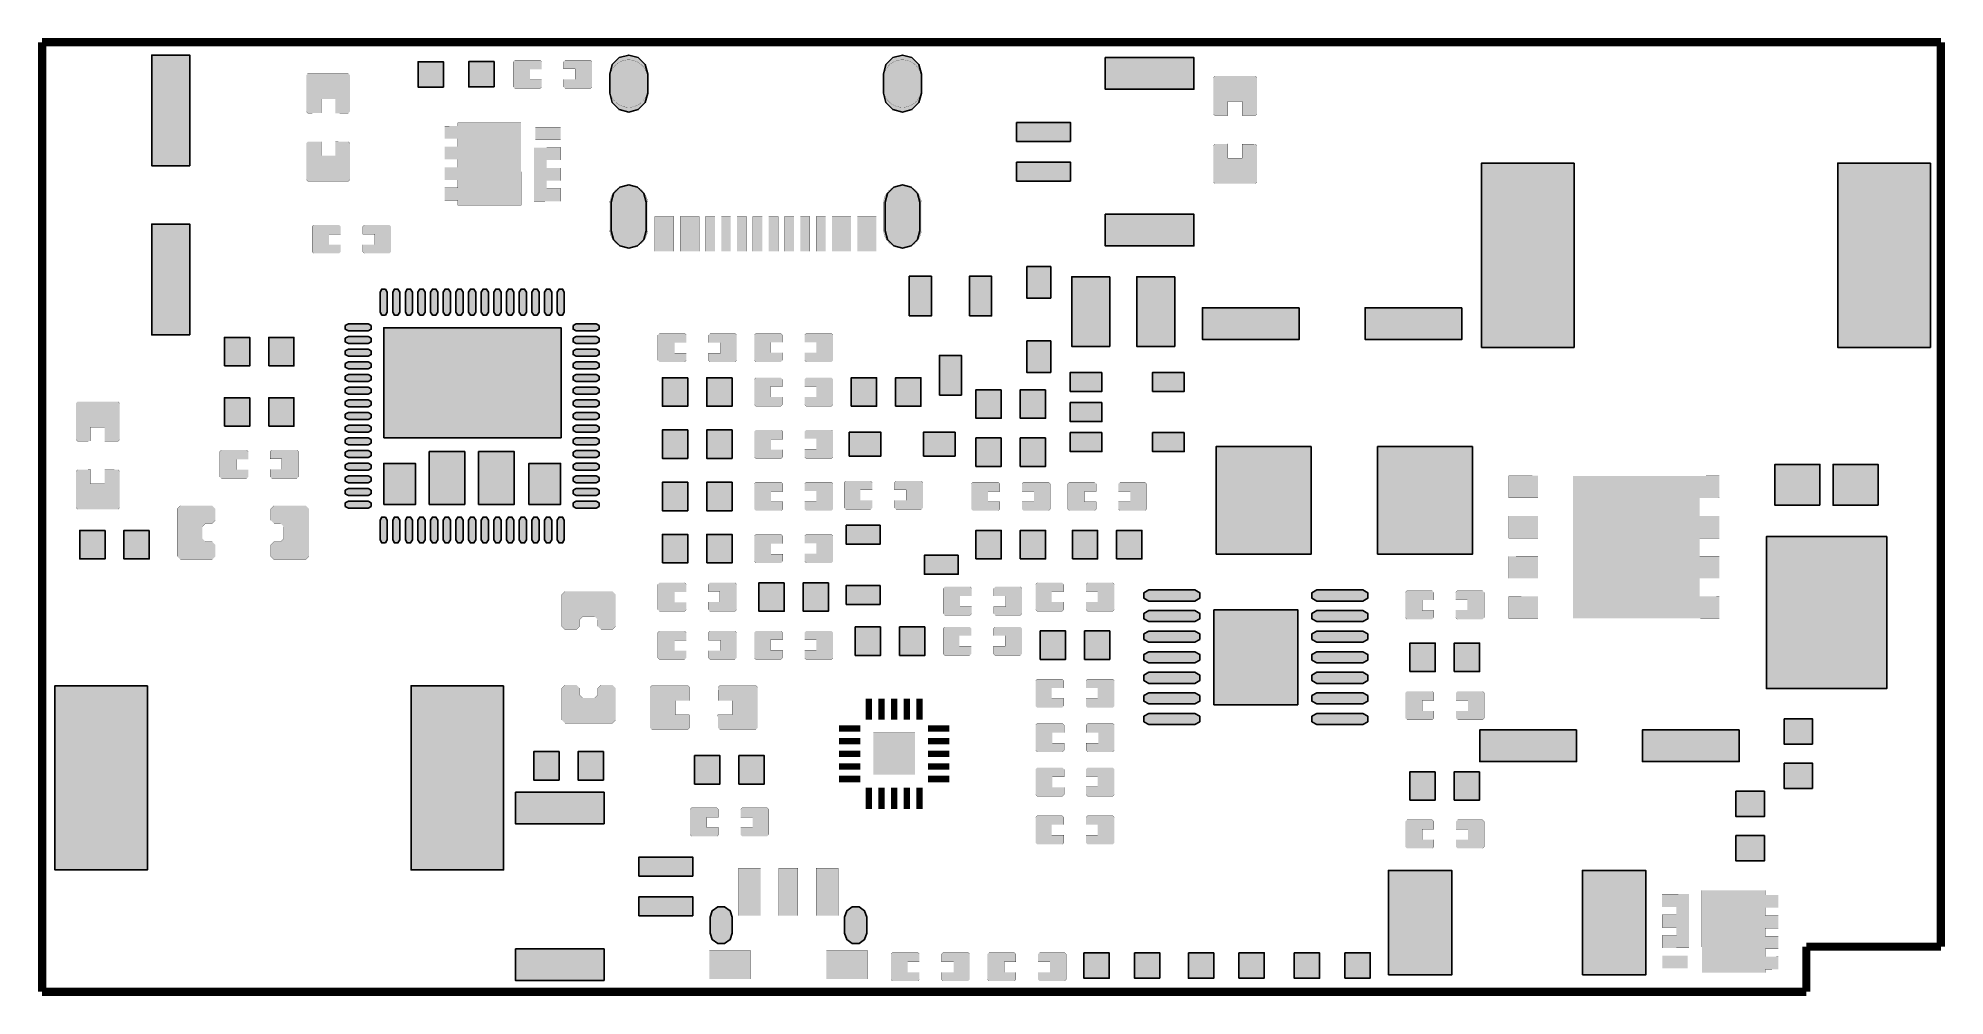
# Model space of a CAD drawing. Header units: millimetres. Extents: x -0.1 to 60.1, y -0.1 to 30.1.
import ezdxf

# ---------------------------------------------------------------- set-up
doc = ezdxf.new("R2010")
doc.units = ezdxf.units.MM
doc.header["$MEASUREMENT"] = 0
doc.layers.add('Board-Outline-Layer', color=7, linetype='Continuous', true_color=0xff00ff)
doc.layers.add('Top-Paste-Mask-Layer', color=7, linetype='Continuous', true_color=0x808080)

msp = doc.modelspace()

# ---------------------------------------------------------------- hatches: boundary and pattern name
at = {"layer": 'Top-Paste-Mask-Layer'}
for points in [[(4.664, 26.094), (3.464, 26.094), (3.464, 29.594), (4.664, 29.594)], [(17.935, 28.992), (18.015, 29.292), (18.235, 29.512), (18.535, 29.592), (18.835, 29.512), (19.055, 29.292), (19.135, 28.992), (19.135, 28.392), (19.055, 28.092), (18.835, 27.872), (18.535, 27.792), (18.235, 27.872), (18.015, 28.092), (17.935, 28.392)], [(26.585, 28.992), (26.665, 29.292), (26.885, 29.512), (27.185, 29.592), (27.485, 29.512), (27.705, 29.292), (27.785, 28.992), (27.785, 28.392), (27.705, 28.092), (27.485, 27.872), (27.185, 27.792), (26.885, 27.872), (26.665, 28.092), (26.585, 28.392)], [(8.397, 29.008), (9.677, 29.008), (9.727, 28.958), (9.727, 27.808), (9.677, 27.758), (9.267, 27.753), (9.267, 28.203), (8.817, 28.203), (8.817, 27.763), (8.397, 27.758), (8.347, 27.808), (8.347, 28.958)], [(8.397, 29.008), (9.677, 29.008), (9.727, 28.958), (9.727, 27.808), (9.677, 27.758), (9.267, 27.753), (9.267, 28.203), (8.817, 28.203), (8.817, 27.763), (8.397, 27.758), (8.347, 27.808), (8.347, 28.958)], [(12.682, 28.581), (11.882, 28.581), (11.882, 29.381), (12.682, 29.381)], [(14.28, 28.587), (13.48, 28.587), (13.48, 29.387), (14.28, 29.387)], [(14.934, 28.534), (15.734, 28.534), (15.784, 28.584), (15.784, 28.812), (15.414, 28.812), (15.414, 29.142), (15.784, 29.142), (15.784, 29.384), (15.734, 29.434), (14.934, 29.434), (14.884, 29.384), (14.884, 28.584)], [(14.934, 28.534), (15.734, 28.534), (15.784, 28.584), (15.784, 28.812), (15.414, 28.812), (15.414, 29.142), (15.784, 29.142), (15.784, 29.384), (15.734, 29.434), (14.934, 29.434), (14.884, 29.384), (14.884, 28.584)], [(17.324, 29.434), (16.524, 29.434), (16.474, 29.384), (16.474, 29.156), (16.844, 29.156), (16.844, 28.826), (16.474, 28.826), (16.474, 28.584), (16.524, 28.534), (17.324, 28.534), (17.374, 28.584), (17.374, 29.384)], [(17.324, 29.434), (16.524, 29.434), (16.474, 29.384), (16.474, 29.156), (16.844, 29.156), (16.844, 28.826), (16.474, 28.826), (16.474, 28.584), (16.524, 28.534), (17.324, 28.534), (17.374, 28.584), (17.374, 29.384)], [(18.55, 27.942), (18.58, 27.944), (18.61, 27.947), (18.639, 27.951), (18.669, 27.957), (18.698, 27.965), (18.726, 27.973), (18.754, 27.984), (18.782, 27.995), (18.809, 28.008), (18.835, 28.022), (18.861, 28.038), (18.885, 28.055), (18.909, 28.073), (18.932, 28.092), (18.954, 28.113), (18.975, 28.134), (18.995, 28.156), (19.013, 28.18), (19.031, 28.204), (19.047, 28.229), (19.062, 28.255), (19.076, 28.282), (19.088, 28.309), (19.099, 28.337), (19.108, 28.365), (19.117, 28.394), (19.123, 28.423), (19.128, 28.453), (19.132, 28.482), (19.134, 28.512), (19.135, 28.542), (19.135, 28.842), (19.134, 28.872), (19.132, 28.902), (19.128, 28.932), (19.123, 28.961), (19.117, 28.99), (19.108, 29.019), (19.099, 29.047), (19.088, 29.075), (19.076, 29.102), (19.062, 29.129), (19.047, 29.155), (19.031, 29.18), (19.013, 29.204), (18.995, 29.228), (18.975, 29.25), (18.954, 29.272), (18.932, 29.292), (18.909, 29.311), (18.885, 29.329), (18.861, 29.346), (18.835, 29.362), (18.809, 29.376), (18.782, 29.389), (18.754, 29.401), (18.726, 29.411), (18.698, 29.42), (18.669, 29.427), (18.639, 29.433), (18.61, 29.437), (18.58, 29.44), (18.55, 29.442), (18.52, 29.442), (18.49, 29.44), (18.46, 29.437), (18.431, 29.433), (18.402, 29.427), (18.373, 29.42), (18.344, 29.411), (18.316, 29.401), (18.288, 29.389), (18.261, 29.376), (18.235, 29.362), (18.21, 29.346), (18.185, 29.329), (18.161, 29.311), (18.138, 29.292), (18.116, 29.272), (18.095, 29.25), (18.075, 29.228), (18.057, 29.204), (18.039, 29.18), (18.023, 29.155), (18.008, 29.129), (17.994, 29.102), (17.982, 29.075), (17.971, 29.047), (17.962, 29.019), (17.954, 28.99), (17.947, 28.961), (17.942, 28.932), (17.938, 28.902), (17.936, 28.872), (17.935, 28.842), (17.935, 28.542), (17.936, 28.512), (17.938, 28.482), (17.942, 28.453), (17.947, 28.423), (17.954, 28.394), (17.962, 28.365), (17.971, 28.337), (17.982, 28.309), (17.994, 28.282), (18.008, 28.255), (18.023, 28.229), (18.039, 28.204), (18.057, 28.18), (18.075, 28.156), (18.095, 28.134), (18.116, 28.113), (18.138, 28.092), (18.161, 28.073), (18.185, 28.055), (18.21, 28.038), (18.235, 28.022), (18.261, 28.008), (18.288, 27.995), (18.316, 27.984), (18.344, 27.973), (18.373, 27.965), (18.402, 27.957), (18.431, 27.951), (18.46, 27.947), (18.49, 27.944), (18.52, 27.942)], [(18.55, 27.942), (18.58, 27.944), (18.61, 27.947), (18.639, 27.951), (18.669, 27.957), (18.698, 27.965), (18.726, 27.973), (18.754, 27.984), (18.782, 27.995), (18.809, 28.008), (18.835, 28.022), (18.861, 28.038), (18.885, 28.055), (18.909, 28.073), (18.932, 28.092), (18.954, 28.113), (18.975, 28.134), (18.995, 28.156), (19.013, 28.18), (19.031, 28.204), (19.047, 28.229), (19.062, 28.255), (19.076, 28.282), (19.088, 28.309), (19.099, 28.337), (19.108, 28.365), (19.117, 28.394), (19.123, 28.423), (19.128, 28.453), (19.132, 28.482), (19.134, 28.512), (19.135, 28.542), (19.135, 28.842), (19.134, 28.872), (19.132, 28.902), (19.128, 28.932), (19.123, 28.961), (19.117, 28.99), (19.108, 29.019), (19.099, 29.047), (19.088, 29.075), (19.076, 29.102), (19.062, 29.129), (19.047, 29.155), (19.031, 29.18), (19.013, 29.204), (18.995, 29.228), (18.975, 29.25), (18.954, 29.272), (18.932, 29.292), (18.909, 29.311), (18.885, 29.329), (18.861, 29.346), (18.835, 29.362), (18.809, 29.376), (18.782, 29.389), (18.754, 29.401), (18.726, 29.411), (18.698, 29.42), (18.669, 29.427), (18.639, 29.433), (18.61, 29.437), (18.58, 29.44), (18.55, 29.442), (18.52, 29.442), (18.49, 29.44), (18.46, 29.437), (18.431, 29.433), (18.402, 29.427), (18.373, 29.42), (18.344, 29.411), (18.316, 29.401), (18.288, 29.389), (18.261, 29.376), (18.235, 29.362), (18.21, 29.346), (18.185, 29.329), (18.161, 29.311), (18.138, 29.292), (18.116, 29.272), (18.095, 29.25), (18.075, 29.228), (18.057, 29.204), (18.039, 29.18), (18.023, 29.155), (18.008, 29.129), (17.994, 29.102), (17.982, 29.075), (17.971, 29.047), (17.962, 29.019), (17.954, 28.99), (17.947, 28.961), (17.942, 28.932), (17.938, 28.902), (17.936, 28.872), (17.935, 28.842), (17.935, 28.542), (17.936, 28.512), (17.938, 28.482), (17.942, 28.453), (17.947, 28.423), (17.954, 28.394), (17.962, 28.365), (17.971, 28.337), (17.982, 28.309), (17.994, 28.282), (18.008, 28.255), (18.023, 28.229), (18.039, 28.204), (18.057, 28.18), (18.075, 28.156), (18.095, 28.134), (18.116, 28.113), (18.138, 28.092), (18.161, 28.073), (18.185, 28.055), (18.21, 28.038), (18.235, 28.022), (18.261, 28.008), (18.288, 27.995), (18.316, 27.984), (18.344, 27.973), (18.373, 27.965), (18.402, 27.957), (18.431, 27.951), (18.46, 27.947), (18.49, 27.944), (18.52, 27.942)], [(27.14, 27.944), (27.17, 27.942), (27.2, 27.942), (27.23, 27.944), (27.26, 27.947), (27.289, 27.951), (27.319, 27.957), (27.348, 27.965), (27.376, 27.973), (27.404, 27.984), (27.432, 27.995), (27.459, 28.008), (27.485, 28.022), (27.511, 28.038), (27.535, 28.055), (27.559, 28.073), (27.582, 28.092), (27.604, 28.113), (27.625, 28.134), (27.645, 28.156), (27.663, 28.18), (27.681, 28.204), (27.697, 28.229), (27.712, 28.255), (27.726, 28.282), (27.738, 28.309), (27.749, 28.337), (27.758, 28.365), (27.766, 28.394), (27.773, 28.423), (27.778, 28.453), (27.782, 28.482), (27.784, 28.512), (27.785, 28.542), (27.785, 28.842), (27.784, 28.872), (27.782, 28.902), (27.778, 28.932), (27.773, 28.961), (27.766, 28.99), (27.758, 29.019), (27.749, 29.047), (27.738, 29.075), (27.726, 29.102), (27.712, 29.129), (27.697, 29.155), (27.681, 29.18), (27.663, 29.204), (27.645, 29.228), (27.625, 29.25), (27.604, 29.272), (27.582, 29.292), (27.559, 29.311), (27.535, 29.329), (27.511, 29.346), (27.485, 29.362), (27.459, 29.376), (27.432, 29.389), (27.404, 29.401), (27.376, 29.411), (27.348, 29.42), (27.319, 29.427), (27.289, 29.433), (27.26, 29.437), (27.23, 29.44), (27.2, 29.442), (27.17, 29.442), (27.14, 29.44), (27.11, 29.437), (27.081, 29.433), (27.052, 29.427), (27.023, 29.42), (26.994, 29.411), (26.966, 29.401), (26.938, 29.389), (26.911, 29.376), (26.885, 29.362), (26.86, 29.346), (26.835, 29.329), (26.811, 29.311), (26.788, 29.292), (26.766, 29.272), (26.745, 29.25), (26.725, 29.228), (26.707, 29.204), (26.689, 29.18), (26.673, 29.155), (26.658, 29.129), (26.644, 29.102), (26.632, 29.075), (26.621, 29.047), (26.612, 29.019), (26.604, 28.99), (26.597, 28.961), (26.592, 28.932), (26.588, 28.902), (26.586, 28.872), (26.585, 28.842), (26.585, 28.542), (26.586, 28.512), (26.588, 28.482), (26.592, 28.453), (26.597, 28.423), (26.604, 28.394), (26.612, 28.365), (26.621, 28.337), (26.632, 28.309), (26.644, 28.282), (26.658, 28.255), (26.673, 28.229), (26.689, 28.204), (26.707, 28.18), (26.725, 28.156), (26.745, 28.134), (26.766, 28.113), (26.788, 28.092), (26.811, 28.073), (26.835, 28.055), (26.86, 28.038), (26.885, 28.022), (26.911, 28.008), (26.938, 27.995), (26.966, 27.984), (26.994, 27.973), (27.023, 27.965), (27.052, 27.957), (27.081, 27.951), (27.11, 27.947)], [(27.14, 27.944), (27.17, 27.942), (27.2, 27.942), (27.23, 27.944), (27.26, 27.947), (27.289, 27.951), (27.319, 27.957), (27.348, 27.965), (27.376, 27.973), (27.404, 27.984), (27.432, 27.995), (27.459, 28.008), (27.485, 28.022), (27.511, 28.038), (27.535, 28.055), (27.559, 28.073), (27.582, 28.092), (27.604, 28.113), (27.625, 28.134), (27.645, 28.156), (27.663, 28.18), (27.681, 28.204), (27.697, 28.229), (27.712, 28.255), (27.726, 28.282), (27.738, 28.309), (27.749, 28.337), (27.758, 28.365), (27.766, 28.394), (27.773, 28.423), (27.778, 28.453), (27.782, 28.482), (27.784, 28.512), (27.785, 28.542), (27.785, 28.842), (27.784, 28.872), (27.782, 28.902), (27.778, 28.932), (27.773, 28.961), (27.766, 28.99), (27.758, 29.019), (27.749, 29.047), (27.738, 29.075), (27.726, 29.102), (27.712, 29.129), (27.697, 29.155), (27.681, 29.18), (27.663, 29.204), (27.645, 29.228), (27.625, 29.25), (27.604, 29.272), (27.582, 29.292), (27.559, 29.311), (27.535, 29.329), (27.511, 29.346), (27.485, 29.362), (27.459, 29.376), (27.432, 29.389), (27.404, 29.401), (27.376, 29.411), (27.348, 29.42), (27.319, 29.427), (27.289, 29.433), (27.26, 29.437), (27.23, 29.44), (27.2, 29.442), (27.17, 29.442), (27.14, 29.44), (27.11, 29.437), (27.081, 29.433), (27.052, 29.427), (27.023, 29.42), (26.994, 29.411), (26.966, 29.401), (26.938, 29.389), (26.911, 29.376), (26.885, 29.362), (26.86, 29.346), (26.835, 29.329), (26.811, 29.311), (26.788, 29.292), (26.766, 29.272), (26.745, 29.25), (26.725, 29.228), (26.707, 29.204), (26.689, 29.18), (26.673, 29.155), (26.658, 29.129), (26.644, 29.102), (26.632, 29.075), (26.621, 29.047), (26.612, 29.019), (26.604, 28.99), (26.597, 28.961), (26.592, 28.932), (26.588, 28.902), (26.586, 28.872), (26.585, 28.842), (26.585, 28.542), (26.586, 28.512), (26.588, 28.482), (26.592, 28.453), (26.597, 28.423), (26.604, 28.394), (26.612, 28.365), (26.621, 28.337), (26.632, 28.309), (26.644, 28.282), (26.658, 28.255), (26.673, 28.229), (26.689, 28.204), (26.707, 28.18), (26.725, 28.156), (26.745, 28.134), (26.766, 28.113), (26.788, 28.092), (26.811, 28.073), (26.835, 28.055), (26.86, 28.038), (26.885, 28.022), (26.911, 28.008), (26.938, 27.995), (26.966, 27.984), (26.994, 27.973), (27.023, 27.965), (27.052, 27.957), (27.081, 27.951), (27.11, 27.947)], [(33.594, 29.514), (36.394, 29.514), (36.394, 28.514), (33.594, 28.514)], [(38.339, 27.681), (37.919, 27.681), (37.919, 28.126), (37.469, 28.126), (37.469, 27.686), (37.059, 27.681), (37.009, 27.731), (37.009, 28.881), (37.059, 28.931), (38.339, 28.931), (38.389, 28.881), (38.389, 27.731)], [(38.339, 27.681), (37.919, 27.681), (37.919, 28.126), (37.469, 28.126), (37.469, 27.686), (37.059, 27.681), (37.009, 27.731), (37.009, 28.881), (37.059, 28.931), (38.339, 28.931), (38.389, 28.881), (38.389, 27.731)], [(15.136, 24.853), (13.135, 24.852), (13.135, 24.999), (12.719, 24.999), (12.718, 25.398), (13.136, 25.398), (13.136, 25.648), (12.717, 25.648), (12.718, 26.048), (13.136, 26.048), (13.136, 26.299), (12.718, 26.299), (12.719, 26.698), (13.136, 26.697), (13.136, 26.787), (13.137, 26.949), (12.717, 26.949), (12.719, 27.348), (13.137, 27.351), (13.136, 27.451), (15.134, 27.454), (15.135, 25.021)], [(15.136, 24.853), (13.135, 24.852), (13.135, 24.999), (12.719, 24.999), (12.718, 25.398), (13.136, 25.398), (13.136, 25.648), (12.717, 25.648), (12.718, 26.048), (13.136, 26.048), (13.136, 26.299), (12.718, 26.299), (12.719, 26.698), (13.136, 26.697), (13.136, 26.787), (13.137, 26.949), (12.717, 26.949), (12.719, 27.348), (13.137, 27.351), (13.136, 27.451), (15.134, 27.454), (15.135, 25.021)], [(15.585, 26.916), (16.385, 26.916), (16.386, 26.916), (16.386, 27.315), (16.386, 27.316), (15.585, 27.316), (15.585, 27.316)], [(15.585, 26.916), (16.385, 26.916), (16.386, 26.916), (16.386, 27.315), (16.386, 27.316), (15.585, 27.316), (15.585, 27.316)], [(30.794, 27.464), (32.494, 27.464), (32.494, 26.864), (30.794, 26.864)], [(8.397, 26.858), (8.817, 26.858), (8.817, 26.413), (9.267, 26.413), (9.267, 26.853), (9.677, 26.858), (9.727, 26.808), (9.727, 25.658), (9.677, 25.608), (8.397, 25.608), (8.347, 25.658), (8.347, 26.808)], [(8.397, 26.858), (8.817, 26.858), (8.817, 26.413), (9.267, 26.413), (9.267, 26.853), (9.677, 26.858), (9.727, 26.808), (9.727, 25.658), (9.677, 25.608), (8.397, 25.608), (8.347, 25.658), (8.347, 26.808)], [(16.393, 24.974), (16.393, 25.375), (16.392, 25.375), (15.943, 25.375), (15.943, 25.375), (15.943, 25.625), (15.942, 25.625), (16.392, 25.625), (16.392, 25.625), (16.392, 26.025), (16.392, 26.025), (15.943, 26.025), (15.943, 26.025), (15.943, 26.275), (15.942, 26.275), (16.392, 26.275), (16.392, 26.275), (16.392, 26.674), (16.392, 26.674), (15.943, 26.674), (15.943, 26.666), (15.543, 26.666), (15.542, 26.666), (15.542, 24.967), (15.542, 24.966)], [(16.393, 24.974), (16.393, 25.375), (16.392, 25.375), (15.943, 25.375), (15.943, 25.375), (15.943, 25.625), (15.942, 25.625), (16.392, 25.625), (16.392, 25.625), (16.392, 26.025), (16.392, 26.025), (15.943, 26.025), (15.943, 26.025), (15.943, 26.275), (15.942, 26.275), (16.392, 26.275), (16.392, 26.275), (16.392, 26.674), (16.392, 26.674), (15.943, 26.674), (15.943, 26.666), (15.543, 26.666), (15.542, 26.666), (15.542, 24.967), (15.542, 24.966)], [(38.339, 25.531), (37.059, 25.531), (37.009, 25.581), (37.009, 26.731), (37.059, 26.781), (37.469, 26.786), (37.469, 26.336), (37.919, 26.336), (37.919, 26.776), (38.339, 26.781), (38.389, 26.731), (38.389, 25.581)], [(38.339, 25.531), (37.059, 25.531), (37.009, 25.581), (37.009, 26.731), (37.059, 26.781), (37.469, 26.786), (37.469, 26.336), (37.919, 26.336), (37.919, 26.776), (38.339, 26.781), (38.389, 26.731), (38.389, 25.581)], [(30.794, 26.214), (32.494, 26.214), (32.494, 25.614), (30.794, 25.614)], [(48.412, 26.179), (48.412, 20.359), (45.488, 20.359), (45.488, 26.179)], [(59.668, 26.179), (59.668, 20.359), (56.744, 20.359), (56.744, 26.179)], [(18.49, 23.494), (18.52, 23.492), (18.55, 23.492), (18.58, 23.494), (18.61, 23.497), (18.639, 23.501), (18.669, 23.507), (18.698, 23.514), (18.726, 23.523), (18.754, 23.533), (18.782, 23.545), (18.809, 23.558), (18.835, 23.572), (18.861, 23.588), (18.885, 23.605), (18.909, 23.623), (18.932, 23.642), (18.954, 23.662), (18.975, 23.684), (18.995, 23.706), (19.013, 23.73), (19.031, 23.754), (19.047, 23.779), (19.062, 23.805), (19.076, 23.832), (19.088, 23.859), (19.099, 23.887), (19.108, 23.915), (19.117, 23.944), (19.123, 23.973), (19.128, 24.002), (19.132, 24.032), (19.134, 24.062), (19.135, 24.092), (19.135, 24.892), (19.134, 24.922), (19.132, 24.952), (19.128, 24.981), (19.123, 25.011), (19.117, 25.04), (19.108, 25.069), (19.099, 25.097), (19.088, 25.125), (19.076, 25.152), (19.062, 25.179), (19.047, 25.205), (19.031, 25.23), (19.013, 25.254), (18.995, 25.278), (18.975, 25.3), (18.954, 25.321), (18.932, 25.342), (18.909, 25.361), (18.885, 25.379), (18.861, 25.396), (18.835, 25.412), (18.809, 25.426), (18.782, 25.439), (18.754, 25.45), (18.726, 25.461), (18.698, 25.47), (18.669, 25.477), (18.639, 25.483), (18.61, 25.487), (18.58, 25.49), (18.55, 25.492), (18.52, 25.492), (18.49, 25.49), (18.46, 25.487), (18.431, 25.483), (18.402, 25.477), (18.373, 25.47), (18.344, 25.461), (18.316, 25.45), (18.288, 25.439), (18.261, 25.426), (18.235, 25.412), (18.21, 25.396), (18.185, 25.379), (18.161, 25.361), (18.138, 25.342), (18.116, 25.321), (18.095, 25.3), (18.075, 25.278), (18.057, 25.254), (18.039, 25.23), (18.023, 25.205), (18.008, 25.179), (17.994, 25.152), (17.982, 25.125), (17.971, 25.097), (17.962, 25.069), (17.954, 25.04), (17.947, 25.011), (17.942, 24.981), (17.938, 24.952), (17.936, 24.922), (17.935, 24.892), (17.935, 24.092), (17.936, 24.062), (17.938, 24.032), (17.942, 24.002), (17.947, 23.973), (17.954, 23.944), (17.962, 23.915), (17.971, 23.887), (17.982, 23.859), (17.994, 23.832), (18.008, 23.805), (18.023, 23.779), (18.039, 23.754), (18.057, 23.73), (18.075, 23.706), (18.095, 23.684), (18.116, 23.662), (18.138, 23.642), (18.161, 23.623), (18.185, 23.605), (18.21, 23.588), (18.235, 23.572), (18.261, 23.558), (18.288, 23.545), (18.316, 23.533), (18.344, 23.523), (18.373, 23.514), (18.402, 23.507), (18.431, 23.501), (18.46, 23.497)], [(18.49, 23.494), (18.52, 23.492), (18.55, 23.492), (18.58, 23.494), (18.61, 23.497), (18.639, 23.501), (18.669, 23.507), (18.698, 23.514), (18.726, 23.523), (18.754, 23.533), (18.782, 23.545), (18.809, 23.558), (18.835, 23.572), (18.861, 23.588), (18.885, 23.605), (18.909, 23.623), (18.932, 23.642), (18.954, 23.662), (18.975, 23.684), (18.995, 23.706), (19.013, 23.73), (19.031, 23.754), (19.047, 23.779), (19.062, 23.805), (19.076, 23.832), (19.088, 23.859), (19.099, 23.887), (19.108, 23.915), (19.117, 23.944), (19.123, 23.973), (19.128, 24.002), (19.132, 24.032), (19.134, 24.062), (19.135, 24.092), (19.135, 24.892), (19.134, 24.922), (19.132, 24.952), (19.128, 24.981), (19.123, 25.011), (19.117, 25.04), (19.108, 25.069), (19.099, 25.097), (19.088, 25.125), (19.076, 25.152), (19.062, 25.179), (19.047, 25.205), (19.031, 25.23), (19.013, 25.254), (18.995, 25.278), (18.975, 25.3), (18.954, 25.321), (18.932, 25.342), (18.909, 25.361), (18.885, 25.379), (18.861, 25.396), (18.835, 25.412), (18.809, 25.426), (18.782, 25.439), (18.754, 25.45), (18.726, 25.461), (18.698, 25.47), (18.669, 25.477), (18.639, 25.483), (18.61, 25.487), (18.58, 25.49), (18.55, 25.492), (18.52, 25.492), (18.49, 25.49), (18.46, 25.487), (18.431, 25.483), (18.402, 25.477), (18.373, 25.47), (18.344, 25.461), (18.316, 25.45), (18.288, 25.439), (18.261, 25.426), (18.235, 25.412), (18.21, 25.396), (18.185, 25.379), (18.161, 25.361), (18.138, 25.342), (18.116, 25.321), (18.095, 25.3), (18.075, 25.278), (18.057, 25.254), (18.039, 25.23), (18.023, 25.205), (18.008, 25.179), (17.994, 25.152), (17.982, 25.125), (17.971, 25.097), (17.962, 25.069), (17.954, 25.04), (17.947, 25.011), (17.942, 24.981), (17.938, 24.952), (17.936, 24.922), (17.935, 24.892), (17.935, 24.092), (17.936, 24.062), (17.938, 24.032), (17.942, 24.002), (17.947, 23.973), (17.954, 23.944), (17.962, 23.915), (17.971, 23.887), (17.982, 23.859), (17.994, 23.832), (18.008, 23.805), (18.023, 23.779), (18.039, 23.754), (18.057, 23.73), (18.075, 23.706), (18.095, 23.684), (18.116, 23.662), (18.138, 23.642), (18.161, 23.623), (18.185, 23.605), (18.21, 23.588), (18.235, 23.572), (18.261, 23.558), (18.288, 23.545), (18.316, 23.533), (18.344, 23.523), (18.373, 23.514), (18.402, 23.507), (18.431, 23.501), (18.46, 23.497)], [(17.985, 24.942), (18.059, 25.217), (18.26, 25.418), (18.535, 25.492), (18.81, 25.418), (19.011, 25.217), (19.085, 24.942), (19.085, 24.042), (19.011, 23.767), (18.81, 23.566), (18.535, 23.492), (18.26, 23.566), (18.059, 23.767), (17.985, 24.042)], [(27.2, 23.492), (27.23, 23.494), (27.26, 23.497), (27.289, 23.501), (27.319, 23.507), (27.348, 23.514), (27.376, 23.523), (27.404, 23.533), (27.432, 23.545), (27.459, 23.558), (27.485, 23.572), (27.511, 23.588), (27.535, 23.605), (27.559, 23.623), (27.582, 23.642), (27.604, 23.662), (27.625, 23.684), (27.645, 23.706), (27.663, 23.73), (27.681, 23.754), (27.697, 23.779), (27.712, 23.805), (27.726, 23.832), (27.738, 23.859), (27.749, 23.887), (27.758, 23.915), (27.766, 23.944), (27.773, 23.973), (27.778, 24.002), (27.782, 24.032), (27.784, 24.062), (27.785, 24.092), (27.785, 24.892), (27.784, 24.922), (27.782, 24.952), (27.778, 24.981), (27.773, 25.011), (27.766, 25.04), (27.758, 25.069), (27.749, 25.097), (27.738, 25.125), (27.726, 25.152), (27.712, 25.179), (27.697, 25.205), (27.681, 25.23), (27.663, 25.254), (27.645, 25.278), (27.625, 25.3), (27.604, 25.321), (27.582, 25.342), (27.559, 25.361), (27.535, 25.379), (27.511, 25.396), (27.485, 25.412), (27.459, 25.426), (27.432, 25.439), (27.404, 25.45), (27.376, 25.461), (27.348, 25.47), (27.319, 25.477), (27.289, 25.483), (27.26, 25.487), (27.23, 25.49), (27.2, 25.492), (27.17, 25.492), (27.14, 25.49), (27.11, 25.487), (27.081, 25.483), (27.052, 25.477), (27.023, 25.47), (26.994, 25.461), (26.966, 25.45), (26.938, 25.439), (26.911, 25.426), (26.885, 25.412), (26.86, 25.396), (26.835, 25.379), (26.811, 25.361), (26.788, 25.342), (26.766, 25.321), (26.745, 25.3), (26.725, 25.278), (26.707, 25.254), (26.689, 25.23), (26.673, 25.205), (26.658, 25.179), (26.644, 25.152), (26.632, 25.125), (26.621, 25.097), (26.612, 25.069), (26.604, 25.04), (26.597, 25.011), (26.592, 24.981), (26.588, 24.952), (26.586, 24.922), (26.585, 24.892), (26.585, 24.092), (26.586, 24.062), (26.588, 24.032), (26.592, 24.002), (26.597, 23.973), (26.604, 23.944), (26.612, 23.915), (26.621, 23.887), (26.632, 23.859), (26.644, 23.832), (26.658, 23.805), (26.673, 23.779), (26.689, 23.754), (26.707, 23.73), (26.725, 23.706), (26.745, 23.684), (26.766, 23.662), (26.788, 23.642), (26.811, 23.623), (26.835, 23.605), (26.86, 23.588), (26.885, 23.572), (26.911, 23.558), (26.938, 23.545), (26.966, 23.533), (26.994, 23.523), (27.023, 23.514), (27.052, 23.507), (27.081, 23.501), (27.11, 23.497), (27.14, 23.494), (27.17, 23.492)], [(27.2, 23.492), (27.23, 23.494), (27.26, 23.497), (27.289, 23.501), (27.319, 23.507), (27.348, 23.514), (27.376, 23.523), (27.404, 23.533), (27.432, 23.545), (27.459, 23.558), (27.485, 23.572), (27.511, 23.588), (27.535, 23.605), (27.559, 23.623), (27.582, 23.642), (27.604, 23.662), (27.625, 23.684), (27.645, 23.706), (27.663, 23.73), (27.681, 23.754), (27.697, 23.779), (27.712, 23.805), (27.726, 23.832), (27.738, 23.859), (27.749, 23.887), (27.758, 23.915), (27.766, 23.944), (27.773, 23.973), (27.778, 24.002), (27.782, 24.032), (27.784, 24.062), (27.785, 24.092), (27.785, 24.892), (27.784, 24.922), (27.782, 24.952), (27.778, 24.981), (27.773, 25.011), (27.766, 25.04), (27.758, 25.069), (27.749, 25.097), (27.738, 25.125), (27.726, 25.152), (27.712, 25.179), (27.697, 25.205), (27.681, 25.23), (27.663, 25.254), (27.645, 25.278), (27.625, 25.3), (27.604, 25.321), (27.582, 25.342), (27.559, 25.361), (27.535, 25.379), (27.511, 25.396), (27.485, 25.412), (27.459, 25.426), (27.432, 25.439), (27.404, 25.45), (27.376, 25.461), (27.348, 25.47), (27.319, 25.477), (27.289, 25.483), (27.26, 25.487), (27.23, 25.49), (27.2, 25.492), (27.17, 25.492), (27.14, 25.49), (27.11, 25.487), (27.081, 25.483), (27.052, 25.477), (27.023, 25.47), (26.994, 25.461), (26.966, 25.45), (26.938, 25.439), (26.911, 25.426), (26.885, 25.412), (26.86, 25.396), (26.835, 25.379), (26.811, 25.361), (26.788, 25.342), (26.766, 25.321), (26.745, 25.3), (26.725, 25.278), (26.707, 25.254), (26.689, 25.23), (26.673, 25.205), (26.658, 25.179), (26.644, 25.152), (26.632, 25.125), (26.621, 25.097), (26.612, 25.069), (26.604, 25.04), (26.597, 25.011), (26.592, 24.981), (26.588, 24.952), (26.586, 24.922), (26.585, 24.892), (26.585, 24.092), (26.586, 24.062), (26.588, 24.032), (26.592, 24.002), (26.597, 23.973), (26.604, 23.944), (26.612, 23.915), (26.621, 23.887), (26.632, 23.859), (26.644, 23.832), (26.658, 23.805), (26.673, 23.779), (26.689, 23.754), (26.707, 23.73), (26.725, 23.706), (26.745, 23.684), (26.766, 23.662), (26.788, 23.642), (26.811, 23.623), (26.835, 23.605), (26.86, 23.588), (26.885, 23.572), (26.911, 23.558), (26.938, 23.545), (26.966, 23.533), (26.994, 23.523), (27.023, 23.514), (27.052, 23.507), (27.081, 23.501), (27.11, 23.497), (27.14, 23.494), (27.17, 23.492)], [(26.635, 24.942), (26.709, 25.217), (26.91, 25.418), (27.185, 25.492), (27.46, 25.418), (27.661, 25.217), (27.735, 24.942), (27.735, 24.042), (27.661, 23.767), (27.46, 23.566), (27.185, 23.492), (26.91, 23.566), (26.709, 23.767), (26.635, 24.042)], [(4.664, 20.754), (3.464, 20.754), (3.464, 24.254), (4.664, 24.254)], [(8.584, 23.327), (9.384, 23.327), (9.434, 23.377), (9.434, 23.605), (9.064, 23.605), (9.064, 23.935), (9.434, 23.935), (9.434, 24.177), (9.384, 24.227), (8.584, 24.227), (8.534, 24.177), (8.534, 23.377)], [(8.584, 23.327), (9.384, 23.327), (9.434, 23.377), (9.434, 23.605), (9.064, 23.605), (9.064, 23.935), (9.434, 23.935), (9.434, 24.177), (9.384, 24.227), (8.584, 24.227), (8.534, 24.177), (8.534, 23.377)], [(10.134, 23.377), (10.134, 23.605), (10.514, 23.605), (10.514, 23.935), (10.134, 23.935), (10.134, 24.177), (10.184, 24.227), (10.974, 24.227), (11.024, 24.177), (11.024, 23.377), (10.974, 23.327), (10.184, 23.327)], [(10.134, 23.377), (10.134, 23.605), (10.514, 23.605), (10.514, 23.935), (10.134, 23.935), (10.134, 24.177), (10.184, 24.227), (10.974, 24.227), (11.024, 24.177), (11.024, 23.377), (10.974, 23.327), (10.184, 23.327)], [(19.36, 24.492), (19.36, 23.392), (19.96, 23.392), (19.96, 24.492)], [(19.36, 24.492), (19.36, 23.392), (19.96, 23.392), (19.96, 24.492)], [(20.76, 23.392), (20.76, 24.492), (20.16, 24.492), (20.16, 23.392)], [(20.76, 23.392), (20.76, 24.492), (20.16, 24.492), (20.16, 23.392)], [(21.26, 23.392), (21.26, 24.492), (20.96, 24.492), (20.96, 23.392)], [(21.26, 23.392), (21.26, 24.492), (20.96, 24.492), (20.96, 23.392)], [(21.46, 24.492), (21.46, 23.392), (21.76, 23.392), (21.76, 24.492)], [(21.46, 24.492), (21.46, 23.392), (21.76, 23.392), (21.76, 24.492)], [(21.96, 24.492), (21.96, 23.392), (22.26, 23.392), (22.26, 24.492)], [(21.96, 24.492), (21.96, 23.392), (22.26, 23.392), (22.26, 24.492)], [(22.46, 24.492), (22.46, 23.392), (22.76, 23.392), (22.76, 24.492)], [(22.46, 24.492), (22.46, 23.392), (22.76, 23.392), (22.76, 24.492)], [(22.96, 24.492), (22.96, 23.392), (23.26, 23.392), (23.26, 24.492)], [(22.96, 24.492), (22.96, 23.392), (23.26, 23.392), (23.26, 24.492)], [(23.46, 24.492), (23.46, 23.392), (23.76, 23.392), (23.76, 24.492)], [(23.46, 24.492), (23.46, 23.392), (23.76, 23.392), (23.76, 24.492)], [(23.96, 24.492), (23.96, 23.392), (24.26, 23.392), (24.26, 24.492)], [(23.96, 24.492), (23.96, 23.392), (24.26, 23.392), (24.26, 24.492)], [(24.46, 24.492), (24.46, 23.392), (24.76, 23.392), (24.76, 24.492)], [(24.46, 24.492), (24.46, 23.392), (24.76, 23.392), (24.76, 24.492)], [(25.56, 23.392), (25.56, 24.492), (24.96, 24.492), (24.96, 23.392)], [(25.56, 23.392), (25.56, 24.492), (24.96, 24.492), (24.96, 23.392)], [(26.36, 23.392), (26.36, 24.492), (25.76, 24.492), (25.76, 23.392)], [(26.36, 23.392), (26.36, 24.492), (25.76, 24.492), (25.76, 23.392)], [(33.594, 24.564), (36.394, 24.564), (36.394, 23.564), (33.594, 23.564)], [(31.871, 21.91), (31.121, 21.91), (31.121, 22.91), (31.871, 22.91)], [(27.402, 21.354), (27.402, 22.604), (28.102, 22.604), (28.102, 21.354)], [(29.302, 21.354), (29.302, 22.604), (30.002, 22.604), (30.002, 21.354)], [(33.735, 22.591), (33.735, 20.391), (32.535, 20.391), (32.535, 22.591)], [(35.791, 22.591), (35.791, 20.391), (34.591, 20.391), (34.591, 22.591)], [(10.901, 21.476), (10.845, 21.379), (10.733, 21.379), (10.677, 21.476), (10.677, 22.102), (10.733, 22.199), (10.845, 22.199), (10.901, 22.102)], [(11.301, 21.476), (11.245, 21.379), (11.133, 21.379), (11.077, 21.476), (11.077, 22.102), (11.133, 22.199), (11.245, 22.199), (11.301, 22.102)], [(11.701, 21.476), (11.645, 21.379), (11.533, 21.379), (11.477, 21.476), (11.477, 22.102), (11.533, 22.199), (11.645, 22.199), (11.701, 22.102)], [(12.101, 21.476), (12.045, 21.379), (11.933, 21.379), (11.877, 21.476), (11.877, 22.102), (11.933, 22.199), (12.045, 22.199), (12.101, 22.102)], [(12.501, 21.476), (12.445, 21.379), (12.333, 21.379), (12.277, 21.476), (12.277, 22.102), (12.333, 22.199), (12.445, 22.199), (12.501, 22.102)], [(12.901, 21.476), (12.845, 21.379), (12.733, 21.379), (12.677, 21.476), (12.677, 22.102), (12.733, 22.199), (12.845, 22.199), (12.901, 22.102)], [(13.301, 21.476), (13.245, 21.379), (13.133, 21.379), (13.077, 21.476), (13.077, 22.102), (13.133, 22.199), (13.245, 22.199), (13.301, 22.102)], [(13.701, 21.476), (13.645, 21.379), (13.533, 21.379), (13.477, 21.476), (13.477, 22.102), (13.533, 22.199), (13.645, 22.199), (13.701, 22.102)], [(14.101, 21.476), (14.045, 21.379), (13.933, 21.379), (13.877, 21.476), (13.877, 22.102), (13.933, 22.199), (14.045, 22.199), (14.101, 22.102)], [(14.501, 21.476), (14.445, 21.379), (14.333, 21.379), (14.277, 21.476), (14.277, 22.102), (14.333, 22.199), (14.445, 22.199), (14.501, 22.102)], [(14.901, 21.476), (14.845, 21.379), (14.733, 21.379), (14.677, 21.476), (14.677, 22.102), (14.733, 22.199), (14.845, 22.199), (14.901, 22.102)], [(15.301, 21.476), (15.245, 21.379), (15.133, 21.379), (15.077, 21.476), (15.077, 22.102), (15.133, 22.199), (15.245, 22.199), (15.301, 22.102)], [(15.701, 21.476), (15.645, 21.379), (15.533, 21.379), (15.477, 21.476), (15.477, 22.102), (15.533, 22.199), (15.645, 22.199), (15.701, 22.102)], [(16.101, 21.476), (16.045, 21.379), (15.933, 21.379), (15.877, 21.476), (15.877, 22.102), (15.933, 22.199), (16.045, 22.199), (16.101, 22.102)], [(16.501, 21.476), (16.445, 21.379), (16.333, 21.379), (16.277, 21.476), (16.277, 22.102), (16.333, 22.199), (16.445, 22.199), (16.501, 22.102)], [(9.676, 20.877), (9.579, 20.933), (9.579, 21.045), (9.676, 21.101), (10.302, 21.101), (10.399, 21.045), (10.399, 20.933), (10.302, 20.877)], [(16.876, 20.877), (16.779, 20.933), (16.779, 21.045), (16.876, 21.101), (17.502, 21.101), (17.599, 21.045), (17.599, 20.933), (17.502, 20.877)], [(39.727, 21.61), (39.727, 20.61), (36.667, 20.61), (36.667, 21.61)], [(44.867, 21.61), (44.867, 20.61), (41.807, 20.61), (41.807, 21.61)], [(5.758, 19.771), (5.758, 20.671), (6.558, 20.671), (6.558, 19.771)], [(7.158, 19.771), (7.158, 20.671), (7.958, 20.671), (7.958, 19.771)], [(9.676, 20.477), (9.579, 20.533), (9.579, 20.645), (9.676, 20.701), (10.302, 20.701), (10.399, 20.645), (10.399, 20.533), (10.302, 20.477)], [(10.796, 17.503), (10.796, 20.981), (16.396, 20.981), (16.396, 17.503)], [(16.876, 20.477), (16.779, 20.533), (16.779, 20.645), (16.876, 20.701), (17.502, 20.701), (17.599, 20.645), (17.599, 20.533), (17.502, 20.477)], [(19.506, 19.898), (20.306, 19.898), (20.356, 19.948), (20.356, 20.176), (19.986, 20.176), (19.986, 20.506), (20.356, 20.506), (20.356, 20.748), (20.306, 20.798), (19.506, 20.798), (19.456, 20.748), (19.456, 19.948)], [(19.506, 19.898), (20.306, 19.898), (20.356, 19.948), (20.356, 20.176), (19.986, 20.176), (19.986, 20.506), (20.356, 20.506), (20.356, 20.748), (20.306, 20.798), (19.506, 20.798), (19.456, 20.748), (19.456, 19.948)], [(21.056, 19.948), (21.056, 20.176), (21.436, 20.176), (21.436, 20.506), (21.056, 20.506), (21.056, 20.748), (21.106, 20.798), (21.896, 20.798), (21.946, 20.748), (21.946, 19.948), (21.896, 19.898), (21.106, 19.898)], [(21.056, 19.948), (21.056, 20.176), (21.436, 20.176), (21.436, 20.506), (21.056, 20.506), (21.056, 20.748), (21.106, 20.798), (21.896, 20.798), (21.946, 20.748), (21.946, 19.948), (21.896, 19.898), (21.106, 19.898)], [(23.394, 20.748), (23.394, 20.52), (23.014, 20.52), (23.014, 20.19), (23.394, 20.19), (23.394, 19.948), (23.344, 19.898), (22.554, 19.898), (22.504, 19.948), (22.504, 20.748), (22.554, 20.798), (23.344, 20.798)], [(23.394, 20.748), (23.394, 20.52), (23.014, 20.52), (23.014, 20.19), (23.394, 20.19), (23.394, 19.948), (23.344, 19.898), (22.554, 19.898), (22.504, 19.948), (22.504, 20.748), (22.554, 20.798), (23.344, 20.798)], [(24.944, 20.798), (24.144, 20.798), (24.094, 20.748), (24.094, 20.52), (24.464, 20.52), (24.464, 20.19), (24.094, 20.19), (24.094, 19.948), (24.144, 19.898), (24.944, 19.898), (24.994, 19.948), (24.994, 20.748)], [(24.944, 20.798), (24.144, 20.798), (24.094, 20.748), (24.094, 20.52), (24.464, 20.52), (24.464, 20.19), (24.094, 20.19), (24.094, 19.948), (24.144, 19.898), (24.944, 19.898), (24.994, 19.948), (24.994, 20.748)], [(31.871, 19.564), (31.121, 19.564), (31.121, 20.564), (31.871, 20.564)], [(9.676, 20.077), (9.579, 20.133), (9.579, 20.245), (9.676, 20.301), (10.302, 20.301), (10.399, 20.245), (10.399, 20.133), (10.302, 20.077)], [(9.676, 19.677), (9.579, 19.733), (9.579, 19.845), (9.676, 19.901), (10.302, 19.901), (10.399, 19.845), (10.399, 19.733), (10.302, 19.677)], [(16.876, 20.077), (16.779, 20.133), (16.779, 20.245), (16.876, 20.301), (17.502, 20.301), (17.599, 20.245), (17.599, 20.133), (17.502, 20.077)], [(16.876, 19.677), (16.779, 19.733), (16.779, 19.845), (16.876, 19.901), (17.502, 19.901), (17.599, 19.845), (17.599, 19.733), (17.502, 19.677)], [(28.352, 18.854), (28.352, 20.104), (29.052, 20.104), (29.052, 18.854)], [(9.676, 19.277), (9.579, 19.333), (9.579, 19.445), (9.676, 19.501), (10.302, 19.501), (10.399, 19.445), (10.399, 19.333), (10.302, 19.277)], [(16.876, 19.277), (16.779, 19.333), (16.779, 19.445), (16.876, 19.501), (17.502, 19.501), (17.599, 19.445), (17.599, 19.333), (17.502, 19.277)], [(20.401, 19.401), (20.401, 18.501), (19.601, 18.501), (19.601, 19.401)], [(21.801, 19.401), (21.801, 18.501), (21.001, 18.501), (21.001, 19.401)], [(23.394, 19.351), (23.394, 19.123), (23.014, 19.123), (23.014, 18.793), (23.394, 18.793), (23.394, 18.551), (23.344, 18.501), (22.554, 18.501), (22.504, 18.551), (22.504, 19.351), (22.554, 19.401), (23.344, 19.401)], [(23.394, 19.351), (23.394, 19.123), (23.014, 19.123), (23.014, 18.793), (23.394, 18.793), (23.394, 18.551), (23.344, 18.501), (22.554, 18.501), (22.504, 18.551), (22.504, 19.351), (22.554, 19.401), (23.344, 19.401)], [(24.944, 19.401), (24.144, 19.401), (24.094, 19.351), (24.094, 19.123), (24.464, 19.123), (24.464, 18.793), (24.094, 18.793), (24.094, 18.551), (24.144, 18.501), (24.944, 18.501), (24.994, 18.551), (24.994, 19.351)], [(24.944, 19.401), (24.144, 19.401), (24.094, 19.351), (24.094, 19.123), (24.464, 19.123), (24.464, 18.793), (24.094, 18.793), (24.094, 18.551), (24.144, 18.501), (24.944, 18.501), (24.994, 18.551), (24.994, 19.351)], [(25.57, 18.501), (25.57, 19.401), (26.37, 19.401), (26.37, 18.501)], [(26.97, 18.501), (26.97, 19.401), (27.77, 19.401), (27.77, 18.501)], [(33.49, 19.566), (33.49, 18.966), (32.49, 18.966), (32.49, 19.566)], [(36.09, 19.566), (36.09, 18.966), (35.09, 18.966), (35.09, 19.566)], [(5.758, 17.866), (5.758, 18.766), (6.558, 18.766), (6.558, 17.866)], [(7.158, 17.866), (7.158, 18.766), (7.958, 18.766), (7.958, 17.866)], [(9.676, 18.877), (9.579, 18.933), (9.579, 19.045), (9.676, 19.101), (10.302, 19.101), (10.399, 19.045), (10.399, 18.933), (10.302, 18.877)], [(9.676, 18.477), (9.579, 18.533), (9.579, 18.645), (9.676, 18.701), (10.302, 18.701), (10.399, 18.645), (10.399, 18.533), (10.302, 18.477)], [(16.876, 18.877), (16.779, 18.933), (16.779, 19.045), (16.876, 19.101), (17.502, 19.101), (17.599, 19.045), (17.599, 18.933), (17.502, 18.877)], [(16.876, 18.477), (16.779, 18.533), (16.779, 18.645), (16.876, 18.701), (17.502, 18.701), (17.599, 18.645), (17.599, 18.533), (17.502, 18.477)], [(30.307, 19.02), (30.307, 18.12), (29.507, 18.12), (29.507, 19.02)], [(31.707, 19.02), (31.707, 18.12), (30.907, 18.12), (30.907, 19.02)], [(2.398, 17.394), (1.978, 17.394), (1.978, 17.839), (1.528, 17.839), (1.528, 17.399), (1.118, 17.394), (1.068, 17.444), (1.068, 18.594), (1.118, 18.644), (2.398, 18.644), (2.448, 18.594), (2.448, 17.444)], [(2.398, 17.394), (1.978, 17.394), (1.978, 17.839), (1.528, 17.839), (1.528, 17.399), (1.118, 17.394), (1.068, 17.444), (1.068, 18.594), (1.118, 18.644), (2.398, 18.644), (2.448, 18.594), (2.448, 17.444)], [(9.676, 18.077), (9.579, 18.133), (9.579, 18.245), (9.676, 18.301), (10.302, 18.301), (10.399, 18.245), (10.399, 18.133), (10.302, 18.077)], [(16.876, 18.077), (16.779, 18.133), (16.779, 18.245), (16.876, 18.301), (17.502, 18.301), (17.599, 18.245), (17.599, 18.133), (17.502, 18.077)], [(33.49, 18.616), (33.49, 18.016), (32.49, 18.016), (32.49, 18.616)], [(9.676, 17.677), (9.579, 17.733), (9.579, 17.845), (9.676, 17.901), (10.302, 17.901), (10.399, 17.845), (10.399, 17.733), (10.302, 17.677)], [(9.676, 17.277), (9.579, 17.333), (9.579, 17.445), (9.676, 17.501), (10.302, 17.501), (10.399, 17.445), (10.399, 17.333), (10.302, 17.277)], [(16.876, 17.677), (16.779, 17.733), (16.779, 17.845), (16.876, 17.901), (17.502, 17.901), (17.599, 17.845), (17.599, 17.733), (17.502, 17.677)], [(16.876, 17.277), (16.779, 17.333), (16.779, 17.445), (16.876, 17.501), (17.502, 17.501), (17.599, 17.445), (17.599, 17.333), (17.502, 17.277)], [(20.401, 17.75), (20.401, 16.85), (19.601, 16.85), (19.601, 17.75)], [(21.801, 17.75), (21.801, 16.85), (21.001, 16.85), (21.001, 17.75)], [(22.554, 16.85), (23.354, 16.85), (23.404, 16.9), (23.404, 17.128), (23.034, 17.128), (23.034, 17.458), (23.404, 17.458), (23.404, 17.7), (23.354, 17.75), (22.554, 17.75), (22.504, 17.7), (22.504, 16.9)], [(22.554, 16.85), (23.354, 16.85), (23.404, 16.9), (23.404, 17.128), (23.034, 17.128), (23.034, 17.458), (23.404, 17.458), (23.404, 17.7), (23.354, 17.75), (22.554, 17.75), (22.504, 17.7), (22.504, 16.9)], [(24.944, 17.75), (24.144, 17.75), (24.094, 17.7), (24.094, 17.472), (24.464, 17.472), (24.464, 17.142), (24.094, 17.142), (24.094, 16.9), (24.144, 16.85), (24.944, 16.85), (24.994, 16.9), (24.994, 17.7)], [(24.944, 17.75), (24.144, 17.75), (24.094, 17.7), (24.094, 17.472), (24.464, 17.472), (24.464, 17.142), (24.094, 17.142), (24.094, 16.9), (24.144, 16.85), (24.944, 16.85), (24.994, 16.9), (24.994, 17.7)], [(25.505, 16.925), (25.505, 17.675), (26.505, 17.675), (26.505, 16.925)], [(27.851, 16.925), (27.851, 17.675), (28.851, 17.675), (28.851, 16.925)], [(30.307, 17.496), (30.307, 16.596), (29.507, 16.596), (29.507, 17.496)], [(31.707, 17.496), (31.707, 16.596), (30.907, 16.596), (30.907, 17.496)], [(33.49, 17.666), (33.49, 17.066), (32.49, 17.066), (32.49, 17.666)], [(36.09, 17.666), (36.09, 17.066), (35.09, 17.066), (35.09, 17.666)], [(5.663, 16.215), (6.463, 16.215), (6.513, 16.265), (6.513, 16.493), (6.143, 16.493), (6.143, 16.823), (6.513, 16.823), (6.513, 17.065), (6.463, 17.115), (5.663, 17.115), (5.613, 17.065), (5.613, 16.265)], [(5.663, 16.215), (6.463, 16.215), (6.513, 16.265), (6.513, 16.493), (6.143, 16.493), (6.143, 16.823), (6.513, 16.823), (6.513, 17.065), (6.463, 17.115), (5.663, 17.115), (5.613, 17.065), (5.613, 16.265)], [(8.053, 17.115), (7.253, 17.115), (7.203, 17.065), (7.203, 16.837), (7.573, 16.837), (7.573, 16.507), (7.203, 16.507), (7.203, 16.265), (7.253, 16.215), (8.053, 16.215), (8.103, 16.265), (8.103, 17.065)], [(8.053, 17.115), (7.253, 17.115), (7.203, 17.065), (7.203, 16.837), (7.573, 16.837), (7.573, 16.507), (7.203, 16.507), (7.203, 16.265), (7.253, 16.215), (8.053, 16.215), (8.103, 16.265), (8.103, 17.065)], [(9.676, 16.877), (9.579, 16.933), (9.579, 17.045), (9.676, 17.101), (10.302, 17.101), (10.399, 17.045), (10.399, 16.933), (10.302, 16.877)], [(12.23, 15.395), (12.23, 17.067), (13.355, 17.067), (13.355, 15.395)], [(13.791, 15.397), (13.791, 17.069), (14.916, 17.069), (14.916, 15.397)], [(16.876, 16.877), (16.779, 16.933), (16.779, 17.045), (16.876, 17.101), (17.502, 17.101), (17.599, 17.045), (17.599, 16.933), (17.502, 16.877)], [(37.098, 13.822), (37.098, 17.222), (40.098, 17.222), (40.098, 13.822)], [(42.198, 13.822), (42.198, 17.222), (45.198, 17.222), (45.198, 13.822)], [(2.398, 15.244), (1.118, 15.244), (1.068, 15.294), (1.068, 16.444), (1.118, 16.494), (1.528, 16.499), (1.528, 16.049), (1.978, 16.049), (1.978, 16.489), (2.398, 16.494), (2.448, 16.444), (2.448, 15.294)], [(2.398, 15.244), (1.118, 15.244), (1.068, 15.294), (1.068, 16.444), (1.118, 16.494), (1.528, 16.499), (1.528, 16.049), (1.978, 16.049), (1.978, 16.489), (2.398, 16.494), (2.448, 16.444), (2.448, 15.294)], [(9.676, 16.477), (9.579, 16.533), (9.579, 16.645), (9.676, 16.701), (10.302, 16.701), (10.399, 16.645), (10.399, 16.533), (10.302, 16.477)], [(9.676, 16.077), (9.579, 16.133), (9.579, 16.245), (9.676, 16.301), (10.302, 16.301), (10.399, 16.245), (10.399, 16.133), (10.302, 16.077)], [(10.795, 15.393), (10.795, 16.693), (11.795, 16.693), (11.795, 15.393)], [(15.384, 15.395), (15.384, 16.695), (16.384, 16.695), (16.384, 15.395)], [(16.876, 16.477), (16.779, 16.533), (16.779, 16.645), (16.876, 16.701), (17.502, 16.701), (17.599, 16.645), (17.599, 16.533), (17.502, 16.477)], [(16.876, 16.077), (16.779, 16.133), (16.779, 16.245), (16.876, 16.301), (17.502, 16.301), (17.599, 16.245), (17.599, 16.133), (17.502, 16.077)], [(47.271, 16.304), (47.271, 15.603), (46.349, 15.603), (46.349, 16.299), (46.351, 16.299)], [(47.271, 16.304), (47.271, 15.603), (46.349, 15.603), (46.349, 16.299), (46.351, 16.299)], [(52.274, 16.295), (53.002, 16.302), (53.002, 15.603), (52.378, 15.602), (52.38, 15.032), (53.002, 15.031), (53.002, 14.332), (52.379, 14.332), (52.379, 13.762), (53.002, 13.762), (53.002, 13.062), (52.379, 13.062), (52.38, 12.492), (53.002, 12.491), (53.002, 11.792), (52.274, 11.797), (48.374, 11.797), (48.374, 16.296)], [(52.274, 16.295), (53.002, 16.302), (53.002, 15.603), (52.378, 15.602), (52.38, 15.032), (53.002, 15.031), (53.002, 14.332), (52.379, 14.332), (52.379, 13.762), (53.002, 13.762), (53.002, 13.062), (52.379, 13.062), (52.38, 12.492), (53.002, 12.491), (53.002, 11.792), (52.274, 11.797), (48.374, 11.797), (48.374, 16.296)], [(56.179, 15.369), (54.757, 15.369), (54.757, 16.66), (56.179, 16.66)], [(58.019, 15.369), (56.597, 15.369), (56.597, 16.66), (58.019, 16.66)], [(9.676, 15.677), (9.579, 15.733), (9.579, 15.845), (9.676, 15.901), (10.302, 15.901), (10.399, 15.845), (10.399, 15.733), (10.302, 15.677)], [(16.876, 15.677), (16.779, 15.733), (16.779, 15.845), (16.876, 15.901), (17.502, 15.901), (17.599, 15.845), (17.599, 15.733), (17.502, 15.677)], [(20.401, 16.099), (20.401, 15.199), (19.601, 15.199), (19.601, 16.099)], [(21.801, 16.099), (21.801, 15.199), (21.001, 15.199), (21.001, 16.099)], [(22.554, 15.199), (23.354, 15.199), (23.404, 15.249), (23.404, 15.477), (23.034, 15.477), (23.034, 15.807), (23.404, 15.807), (23.404, 16.049), (23.354, 16.099), (22.554, 16.099), (22.504, 16.049), (22.504, 15.249)], [(22.554, 15.199), (23.354, 15.199), (23.404, 15.249), (23.404, 15.477), (23.034, 15.477), (23.034, 15.807), (23.404, 15.807), (23.404, 16.049), (23.354, 16.099), (22.554, 16.099), (22.504, 16.049), (22.504, 15.249)], [(24.944, 16.099), (24.144, 16.099), (24.094, 16.049), (24.094, 15.821), (24.464, 15.821), (24.464, 15.491), (24.094, 15.491), (24.094, 15.249), (24.144, 15.199), (24.944, 15.199), (24.994, 15.249), (24.994, 16.049)], [(24.944, 16.099), (24.144, 16.099), (24.094, 16.049), (24.094, 15.821), (24.464, 15.821), (24.464, 15.491), (24.094, 15.491), (24.094, 15.249), (24.144, 15.199), (24.944, 15.199), (24.994, 15.249), (24.994, 16.049)], [(26.233, 16.087), (26.233, 15.859), (25.853, 15.859), (25.853, 15.529), (26.233, 15.529), (26.233, 15.287), (26.183, 15.237), (25.393, 15.237), (25.343, 15.287), (25.343, 16.087), (25.393, 16.137), (26.183, 16.137)], [(26.233, 16.087), (26.233, 15.859), (25.853, 15.859), (25.853, 15.529), (26.233, 15.529), (26.233, 15.287), (26.183, 15.237), (25.393, 15.237), (25.343, 15.287), (25.343, 16.087), (25.393, 16.137), (26.183, 16.137)], [(27.783, 16.137), (26.983, 16.137), (26.933, 16.087), (26.933, 15.859), (27.303, 15.859), (27.303, 15.529), (26.933, 15.529), (26.933, 15.287), (26.983, 15.237), (27.783, 15.237), (27.833, 15.287), (27.833, 16.087)], [(27.783, 16.137), (26.983, 16.137), (26.933, 16.087), (26.933, 15.859), (27.303, 15.859), (27.303, 15.529), (26.933, 15.529), (26.933, 15.287), (26.983, 15.237), (27.783, 15.237), (27.833, 15.287), (27.833, 16.087)], [(29.412, 15.199), (30.212, 15.199), (30.262, 15.249), (30.262, 15.477), (29.892, 15.477), (29.892, 15.807), (30.262, 15.807), (30.262, 16.049), (30.212, 16.099), (29.412, 16.099), (29.362, 16.049), (29.362, 15.249)], [(29.412, 15.199), (30.212, 15.199), (30.262, 15.249), (30.262, 15.477), (29.892, 15.477), (29.892, 15.807), (30.262, 15.807), (30.262, 16.049), (30.212, 16.099), (29.412, 16.099), (29.362, 16.049), (29.362, 15.249)], [(30.962, 15.249), (30.962, 15.477), (31.342, 15.477), (31.342, 15.807), (30.962, 15.807), (30.962, 16.049), (31.012, 16.099), (31.802, 16.099), (31.852, 16.049), (31.852, 15.249), (31.802, 15.199), (31.012, 15.199)], [(30.962, 15.249), (30.962, 15.477), (31.342, 15.477), (31.342, 15.807), (30.962, 15.807), (30.962, 16.049), (31.012, 16.099), (31.802, 16.099), (31.852, 16.049), (31.852, 15.249), (31.802, 15.199), (31.012, 15.199)], [(32.46, 15.199), (33.26, 15.199), (33.31, 15.249), (33.31, 15.477), (32.94, 15.477), (32.94, 15.807), (33.31, 15.807), (33.31, 16.049), (33.26, 16.099), (32.46, 16.099), (32.41, 16.049), (32.41, 15.249)], [(32.46, 15.199), (33.26, 15.199), (33.31, 15.249), (33.31, 15.477), (32.94, 15.477), (32.94, 15.807), (33.31, 15.807), (33.31, 16.049), (33.26, 16.099), (32.46, 16.099), (32.41, 16.049), (32.41, 15.249)], [(34.01, 15.249), (34.01, 15.477), (34.39, 15.477), (34.39, 15.807), (34.01, 15.807), (34.01, 16.049), (34.06, 16.099), (34.85, 16.099), (34.9, 16.049), (34.9, 15.249), (34.85, 15.199), (34.06, 15.199)], [(34.01, 15.249), (34.01, 15.477), (34.39, 15.477), (34.39, 15.807), (34.01, 15.807), (34.01, 16.049), (34.06, 16.099), (34.85, 16.099), (34.9, 16.049), (34.9, 15.249), (34.85, 15.199), (34.06, 15.199)], [(5.475, 15.257), (5.475, 14.895), (5.375, 14.795), (5.164, 14.795), (5.064, 14.695), (5.064, 14.317), (5.164, 14.217), (5.375, 14.217), (5.475, 14.117), (5.475, 13.756), (5.375, 13.656), (4.367, 13.656), (4.267, 13.756), (4.267, 15.257), (4.367, 15.357), (5.375, 15.357)], [(5.475, 15.257), (5.475, 14.895), (5.375, 14.795), (5.164, 14.795), (5.064, 14.695), (5.064, 14.317), (5.164, 14.217), (5.375, 14.217), (5.475, 14.117), (5.475, 13.756), (5.375, 13.656), (4.367, 13.656), (4.267, 13.756), (4.267, 15.257), (4.367, 15.357), (5.375, 15.357)], [(7.225, 15.257), (7.225, 14.895), (7.325, 14.795), (7.536, 14.795), (7.636, 14.695), (7.636, 14.317), (7.536, 14.217), (7.325, 14.217), (7.225, 14.117), (7.225, 13.756), (7.325, 13.656), (8.333, 13.656), (8.433, 13.756), (8.433, 15.257), (8.333, 15.357), (7.325, 15.357)], [(7.225, 15.257), (7.225, 14.895), (7.325, 14.795), (7.536, 14.795), (7.636, 14.695), (7.636, 14.317), (7.536, 14.217), (7.325, 14.217), (7.225, 14.117), (7.225, 13.756), (7.325, 13.656), (8.333, 13.656), (8.433, 13.756), (8.433, 15.257), (8.333, 15.357), (7.325, 15.357)], [(9.676, 15.277), (9.579, 15.333), (9.579, 15.445), (9.676, 15.501), (10.302, 15.501), (10.399, 15.445), (10.399, 15.333), (10.302, 15.277)], [(16.876, 15.277), (16.779, 15.333), (16.779, 15.445), (16.876, 15.501), (17.502, 15.501), (17.599, 15.445), (17.599, 15.333), (17.502, 15.277)], [(1.986, 14.575), (1.986, 13.675), (1.186, 13.675), (1.186, 14.575)], [(3.386, 14.575), (3.386, 13.675), (2.586, 13.675), (2.586, 14.575)], [(10.901, 14.276), (10.845, 14.179), (10.733, 14.179), (10.677, 14.276), (10.677, 14.902), (10.733, 14.999), (10.845, 14.999), (10.901, 14.902)], [(11.301, 14.276), (11.245, 14.179), (11.133, 14.179), (11.077, 14.276), (11.077, 14.902), (11.133, 14.999), (11.245, 14.999), (11.301, 14.902)], [(11.701, 14.276), (11.645, 14.179), (11.533, 14.179), (11.477, 14.276), (11.477, 14.902), (11.533, 14.999), (11.645, 14.999), (11.701, 14.902)], [(12.101, 14.276), (12.045, 14.179), (11.933, 14.179), (11.877, 14.276), (11.877, 14.902), (11.933, 14.999), (12.045, 14.999), (12.101, 14.902)], [(12.501, 14.276), (12.445, 14.179), (12.333, 14.179), (12.277, 14.276), (12.277, 14.902), (12.333, 14.999), (12.445, 14.999), (12.501, 14.902)], [(12.901, 14.276), (12.845, 14.179), (12.733, 14.179), (12.677, 14.276), (12.677, 14.902), (12.733, 14.999), (12.845, 14.999), (12.901, 14.902)], [(13.301, 14.276), (13.245, 14.179), (13.133, 14.179), (13.077, 14.276), (13.077, 14.902), (13.133, 14.999), (13.245, 14.999), (13.301, 14.902)], [(13.701, 14.276), (13.645, 14.179), (13.533, 14.179), (13.477, 14.276), (13.477, 14.902), (13.533, 14.999), (13.645, 14.999), (13.701, 14.902)], [(14.101, 14.276), (14.045, 14.179), (13.933, 14.179), (13.877, 14.276), (13.877, 14.902), (13.933, 14.999), (14.045, 14.999), (14.101, 14.902)], [(14.501, 14.276), (14.445, 14.179), (14.333, 14.179), (14.277, 14.276), (14.277, 14.902), (14.333, 14.999), (14.445, 14.999), (14.501, 14.902)], [(14.901, 14.276), (14.845, 14.179), (14.733, 14.179), (14.677, 14.276), (14.677, 14.902), (14.733, 14.999), (14.845, 14.999), (14.901, 14.902)], [(15.301, 14.276), (15.245, 14.179), (15.133, 14.179), (15.077, 14.276), (15.077, 14.902), (15.133, 14.999), (15.245, 14.999), (15.301, 14.902)], [(15.701, 14.276), (15.645, 14.179), (15.533, 14.179), (15.477, 14.276), (15.477, 14.902), (15.533, 14.999), (15.645, 14.999), (15.701, 14.902)], [(16.101, 14.276), (16.045, 14.179), (15.933, 14.179), (15.877, 14.276), (15.877, 14.902), (15.933, 14.999), (16.045, 14.999), (16.101, 14.902)], [(16.501, 14.276), (16.445, 14.179), (16.333, 14.179), (16.277, 14.276), (16.277, 14.902), (16.333, 14.999), (16.445, 14.999), (16.501, 14.902)], [(26.478, 14.74), (26.478, 14.14), (25.408, 14.14), (25.408, 14.74)], [(29.507, 13.675), (29.507, 14.575), (30.307, 14.575), (30.307, 13.675)], [(30.907, 13.675), (30.907, 14.575), (31.707, 14.575), (31.707, 13.675)], [(32.555, 13.675), (32.555, 14.575), (33.355, 14.575), (33.355, 13.675)], [(33.955, 13.675), (33.955, 14.575), (34.755, 14.575), (34.755, 13.675)], [(47.271, 15.034), (47.271, 14.333), (46.349, 14.333), (46.349, 15.029), (46.351, 15.029)], [(47.271, 15.034), (47.271, 14.333), (46.349, 14.333), (46.349, 15.029), (46.351, 15.029)], [(19.601, 13.548), (19.601, 14.448), (20.401, 14.448), (20.401, 13.548)], [(21.001, 13.548), (21.001, 14.448), (21.801, 14.448), (21.801, 13.548)], [(22.554, 13.548), (23.354, 13.548), (23.404, 13.598), (23.404, 13.826), (23.034, 13.826), (23.034, 14.156), (23.404, 14.156), (23.404, 14.398), (23.354, 14.448), (22.554, 14.448), (22.504, 14.398), (22.504, 13.598)], [(22.554, 13.548), (23.354, 13.548), (23.404, 13.598), (23.404, 13.826), (23.034, 13.826), (23.034, 14.156), (23.404, 14.156), (23.404, 14.398), (23.354, 14.448), (22.554, 14.448), (22.504, 14.398), (22.504, 13.598)], [(24.944, 14.448), (24.144, 14.448), (24.094, 14.398), (24.094, 14.17), (24.464, 14.17), (24.464, 13.84), (24.094, 13.84), (24.094, 13.598), (24.144, 13.548), (24.944, 13.548), (24.994, 13.598), (24.994, 14.398)], [(24.944, 14.448), (24.144, 14.448), (24.094, 14.398), (24.094, 14.17), (24.464, 14.17), (24.464, 13.84), (24.094, 13.84), (24.094, 13.598), (24.144, 13.548), (24.944, 13.548), (24.994, 13.598), (24.994, 14.398)], [(58.288, 14.381), (58.288, 9.581), (54.488, 9.581), (54.488, 14.381)], [(28.948, 13.79), (28.948, 13.19), (27.878, 13.19), (27.878, 13.79)], [(47.271, 13.764), (47.271, 13.063), (46.349, 13.063), (46.349, 13.759), (46.351, 13.759)], [(47.271, 13.764), (47.271, 13.063), (46.349, 13.063), (46.349, 13.759), (46.351, 13.759)], [(19.506, 12.024), (20.306, 12.024), (20.356, 12.074), (20.356, 12.302), (19.986, 12.302), (19.986, 12.632), (20.356, 12.632), (20.356, 12.874), (20.306, 12.924), (19.506, 12.924), (19.456, 12.874), (19.456, 12.074)], [(19.506, 12.024), (20.306, 12.024), (20.356, 12.074), (20.356, 12.302), (19.986, 12.302), (19.986, 12.632), (20.356, 12.632), (20.356, 12.874), (20.306, 12.924), (19.506, 12.924), (19.456, 12.874), (19.456, 12.074)], [(21.896, 12.924), (21.096, 12.924), (21.046, 12.874), (21.046, 12.646), (21.416, 12.646), (21.416, 12.316), (21.046, 12.316), (21.046, 12.074), (21.096, 12.024), (21.896, 12.024), (21.946, 12.074), (21.946, 12.874)], [(21.896, 12.924), (21.096, 12.924), (21.046, 12.874), (21.046, 12.646), (21.416, 12.646), (21.416, 12.316), (21.046, 12.316), (21.046, 12.074), (21.096, 12.024), (21.896, 12.024), (21.946, 12.074), (21.946, 12.874)], [(23.449, 12.924), (23.449, 12.024), (22.649, 12.024), (22.649, 12.924)], [(24.849, 12.924), (24.849, 12.024), (24.049, 12.024), (24.049, 12.924)], [(26.478, 12.84), (26.478, 12.24), (25.408, 12.24), (25.408, 12.84)], [(28.523, 11.897), (29.323, 11.897), (29.373, 11.947), (29.373, 12.175), (29.003, 12.175), (29.003, 12.505), (29.373, 12.505), (29.373, 12.747), (29.323, 12.797), (28.523, 12.797), (28.473, 12.747), (28.473, 11.947)], [(28.523, 11.897), (29.323, 11.897), (29.373, 11.947), (29.373, 12.175), (29.003, 12.175), (29.003, 12.505), (29.373, 12.505), (29.373, 12.747), (29.323, 12.797), (28.523, 12.797), (28.473, 12.747), (28.473, 11.947)], [(30.073, 11.947), (30.073, 12.175), (30.453, 12.175), (30.453, 12.505), (30.073, 12.505), (30.073, 12.747), (30.123, 12.797), (30.913, 12.797), (30.963, 12.747), (30.963, 11.947), (30.913, 11.897), (30.123, 11.897)], [(30.073, 11.947), (30.073, 12.175), (30.453, 12.175), (30.453, 12.505), (30.073, 12.505), (30.073, 12.747), (30.123, 12.797), (30.913, 12.797), (30.963, 12.747), (30.963, 11.947), (30.913, 11.897), (30.123, 11.897)], [(32.284, 12.874), (32.284, 12.646), (31.904, 12.646), (31.904, 12.316), (32.284, 12.316), (32.284, 12.074), (32.234, 12.024), (31.444, 12.024), (31.394, 12.074), (31.394, 12.874), (31.444, 12.924), (32.234, 12.924)], [(32.284, 12.874), (32.284, 12.646), (31.904, 12.646), (31.904, 12.316), (32.284, 12.316), (32.284, 12.074), (32.234, 12.024), (31.444, 12.024), (31.394, 12.074), (31.394, 12.874), (31.444, 12.924), (32.234, 12.924)], [(33.834, 12.924), (33.034, 12.924), (32.984, 12.874), (32.984, 12.646), (33.354, 12.646), (33.354, 12.316), (32.984, 12.316), (32.984, 12.074), (33.034, 12.024), (33.834, 12.024), (33.884, 12.074), (33.884, 12.874)], [(33.834, 12.924), (33.034, 12.924), (32.984, 12.874), (32.984, 12.646), (33.354, 12.646), (33.354, 12.316), (32.984, 12.316), (32.984, 12.074), (33.034, 12.024), (33.834, 12.024), (33.884, 12.074), (33.884, 12.874)], [(34.97, 12.344), (34.818, 12.431), (34.818, 12.606), (34.97, 12.694), (36.429, 12.694), (36.581, 12.606), (36.581, 12.431), (36.429, 12.344)], [(40.279, 12.344), (40.128, 12.431), (40.128, 12.606), (40.279, 12.694), (41.738, 12.694), (41.89, 12.606), (41.89, 12.431), (41.738, 12.344)], [(43.128, 11.77), (43.928, 11.77), (43.978, 11.82), (43.978, 12.048), (43.608, 12.048), (43.608, 12.378), (43.978, 12.378), (43.978, 12.62), (43.928, 12.67), (43.128, 12.67), (43.078, 12.62), (43.078, 11.82)], [(43.128, 11.77), (43.928, 11.77), (43.978, 11.82), (43.978, 12.048), (43.608, 12.048), (43.608, 12.378), (43.978, 12.378), (43.978, 12.62), (43.928, 12.67), (43.128, 12.67), (43.078, 12.62), (43.078, 11.82)], [(45.518, 12.67), (44.718, 12.67), (44.668, 12.62), (44.668, 12.392), (45.038, 12.392), (45.038, 12.062), (44.668, 12.062), (44.668, 11.82), (44.718, 11.77), (45.518, 11.77), (45.568, 11.82), (45.568, 12.62)], [(45.518, 12.67), (44.718, 12.67), (44.668, 12.62), (44.668, 12.392), (45.038, 12.392), (45.038, 12.062), (44.668, 12.062), (44.668, 11.82), (44.718, 11.77), (45.518, 11.77), (45.568, 11.82), (45.568, 12.62)], [(18.023, 11.444), (17.661, 11.444), (17.561, 11.544), (17.561, 11.755), (17.461, 11.855), (17.083, 11.855), (16.983, 11.755), (16.983, 11.544), (16.883, 11.444), (16.522, 11.444), (16.422, 11.544), (16.422, 12.552), (16.522, 12.652), (18.023, 12.652), (18.123, 12.552), (18.123, 11.544)], [(18.023, 11.444), (17.661, 11.444), (17.561, 11.544), (17.561, 11.755), (17.461, 11.855), (17.083, 11.855), (16.983, 11.755), (16.983, 11.544), (16.883, 11.444), (16.522, 11.444), (16.422, 11.544), (16.422, 12.552), (16.522, 12.652), (18.023, 12.652), (18.123, 12.552), (18.123, 11.544)], [(37.029, 12.069), (39.679, 12.069), (39.679, 9.069), (37.029, 9.069)], [(47.271, 12.494), (47.271, 11.793), (46.349, 11.793), (46.349, 12.489), (46.351, 12.489)], [(47.271, 12.494), (47.271, 11.793), (46.349, 11.793), (46.349, 12.489), (46.351, 12.489)], [(26.497, 11.527), (26.497, 10.627), (25.697, 10.627), (25.697, 11.527)], [(27.897, 11.527), (27.897, 10.627), (27.097, 10.627), (27.097, 11.527)], [(29.363, 11.477), (29.363, 11.249), (28.983, 11.249), (28.983, 10.919), (29.363, 10.919), (29.363, 10.677), (29.313, 10.627), (28.523, 10.627), (28.473, 10.677), (28.473, 11.477), (28.523, 11.527), (29.313, 11.527)], [(29.363, 11.477), (29.363, 11.249), (28.983, 11.249), (28.983, 10.919), (29.363, 10.919), (29.363, 10.677), (29.313, 10.627), (28.523, 10.627), (28.473, 10.677), (28.473, 11.477), (28.523, 11.527), (29.313, 11.527)], [(30.913, 11.527), (30.113, 11.527), (30.063, 11.477), (30.063, 11.249), (30.433, 11.249), (30.433, 10.919), (30.063, 10.919), (30.063, 10.677), (30.113, 10.627), (30.913, 10.627), (30.963, 10.677), (30.963, 11.477)], [(30.913, 11.527), (30.113, 11.527), (30.063, 11.477), (30.063, 11.249), (30.433, 11.249), (30.433, 10.919), (30.063, 10.919), (30.063, 10.677), (30.113, 10.627), (30.913, 10.627), (30.963, 10.677), (30.963, 11.477)], [(34.97, 11.694), (34.818, 11.781), (34.818, 11.956), (34.97, 12.044), (36.429, 12.044), (36.581, 11.956), (36.581, 11.781), (36.429, 11.694)], [(40.279, 11.694), (40.128, 11.781), (40.128, 11.956), (40.279, 12.044), (41.738, 12.044), (41.89, 11.956), (41.89, 11.781), (41.738, 11.694)], [(19.506, 10.5), (20.306, 10.5), (20.356, 10.55), (20.356, 10.778), (19.986, 10.778), (19.986, 11.108), (20.356, 11.108), (20.356, 11.35), (20.306, 11.4), (19.506, 11.4), (19.456, 11.35), (19.456, 10.55)], [(19.506, 10.5), (20.306, 10.5), (20.356, 10.55), (20.356, 10.778), (19.986, 10.778), (19.986, 11.108), (20.356, 11.108), (20.356, 11.35), (20.306, 11.4), (19.506, 11.4), (19.456, 11.35), (19.456, 10.55)], [(21.056, 10.55), (21.056, 10.778), (21.436, 10.778), (21.436, 11.108), (21.056, 11.108), (21.056, 11.35), (21.106, 11.4), (21.896, 11.4), (21.946, 11.35), (21.946, 10.55), (21.896, 10.5), (21.106, 10.5)], [(21.056, 10.55), (21.056, 10.778), (21.436, 10.778), (21.436, 11.108), (21.056, 11.108), (21.056, 11.35), (21.106, 11.4), (21.896, 11.4), (21.946, 11.35), (21.946, 10.55), (21.896, 10.5), (21.106, 10.5)], [(23.394, 11.35), (23.394, 11.122), (23.014, 11.122), (23.014, 10.792), (23.394, 10.792), (23.394, 10.55), (23.344, 10.5), (22.554, 10.5), (22.504, 10.55), (22.504, 11.35), (22.554, 11.4), (23.344, 11.4)], [(23.394, 11.35), (23.394, 11.122), (23.014, 11.122), (23.014, 10.792), (23.394, 10.792), (23.394, 10.55), (23.344, 10.5), (22.554, 10.5), (22.504, 10.55), (22.504, 11.35), (22.554, 11.4), (23.344, 11.4)], [(24.944, 11.4), (24.144, 11.4), (24.094, 11.35), (24.094, 11.122), (24.464, 11.122), (24.464, 10.792), (24.094, 10.792), (24.094, 10.55), (24.144, 10.5), (24.944, 10.5), (24.994, 10.55), (24.994, 11.35)], [(24.944, 11.4), (24.144, 11.4), (24.094, 11.35), (24.094, 11.122), (24.464, 11.122), (24.464, 10.792), (24.094, 10.792), (24.094, 10.55), (24.144, 10.5), (24.944, 10.5), (24.994, 10.55), (24.994, 11.35)], [(31.539, 10.5), (31.539, 11.4), (32.339, 11.4), (32.339, 10.5)], [(32.939, 10.5), (32.939, 11.4), (33.739, 11.4), (33.739, 10.5)], [(34.97, 11.044), (34.818, 11.132), (34.818, 11.307), (34.97, 11.394), (36.429, 11.394), (36.581, 11.307), (36.581, 11.132), (36.429, 11.044)], [(40.279, 11.044), (40.128, 11.132), (40.128, 11.307), (40.279, 11.394), (41.738, 11.394), (41.89, 11.307), (41.89, 11.132), (41.738, 11.044)], [(43.223, 10.119), (43.223, 11.019), (44.023, 11.019), (44.023, 10.119)], [(44.623, 10.119), (44.623, 11.019), (45.423, 11.019), (45.423, 10.119)], [(34.97, 10.394), (34.818, 10.482), (34.818, 10.657), (34.97, 10.744), (36.429, 10.744), (36.581, 10.657), (36.581, 10.482), (36.429, 10.394)], [(40.279, 10.394), (40.128, 10.482), (40.128, 10.657), (40.279, 10.744), (41.738, 10.744), (41.89, 10.657), (41.89, 10.482), (41.738, 10.394)], [(3.327, 9.669), (3.327, 3.849), (0.403, 3.849), (0.403, 9.669)], [(14.583, 9.669), (14.583, 3.849), (11.659, 3.849), (11.659, 9.669)], [(18.023, 9.694), (17.661, 9.694), (17.561, 9.594), (17.561, 9.383), (17.461, 9.283), (17.083, 9.283), (16.983, 9.383), (16.983, 9.594), (16.883, 9.694), (16.522, 9.694), (16.422, 9.594), (16.422, 8.586), (16.522, 8.486), (18.023, 8.486), (18.123, 8.586), (18.123, 9.594)], [(18.023, 9.694), (17.661, 9.694), (17.561, 9.594), (17.561, 9.383), (17.461, 9.283), (17.083, 9.283), (16.983, 9.383), (16.983, 9.594), (16.883, 9.694), (16.522, 9.694), (16.422, 9.594), (16.422, 8.586), (16.522, 8.486), (18.023, 8.486), (18.123, 8.586), (18.123, 9.594)], [(20.459, 9.619), (20.459, 9.199), (20.014, 9.199), (20.014, 8.749), (20.454, 8.749), (20.459, 8.339), (20.409, 8.289), (19.259, 8.289), (19.209, 8.339), (19.209, 9.619), (19.259, 9.669), (20.409, 9.669)], [(20.459, 9.619), (20.459, 9.199), (20.014, 9.199), (20.014, 8.749), (20.454, 8.749), (20.459, 8.339), (20.409, 8.289), (19.259, 8.289), (19.209, 8.339), (19.209, 9.619), (19.259, 9.669), (20.409, 9.669)], [(22.609, 9.619), (22.609, 8.339), (22.559, 8.289), (21.409, 8.289), (21.359, 8.339), (21.354, 8.749), (21.804, 8.749), (21.804, 9.199), (21.364, 9.199), (21.359, 9.619), (21.409, 9.669), (22.559, 9.669)], [(22.609, 9.619), (22.609, 8.339), (22.559, 8.289), (21.409, 8.289), (21.359, 8.339), (21.354, 8.749), (21.804, 8.749), (21.804, 9.199), (21.364, 9.199), (21.359, 9.619), (21.409, 9.669), (22.559, 9.669)], [(32.284, 9.826), (32.284, 9.598), (31.904, 9.598), (31.904, 9.268), (32.284, 9.268), (32.284, 9.026), (32.234, 8.976), (31.444, 8.976), (31.394, 9.026), (31.394, 9.826), (31.444, 9.876), (32.234, 9.876)], [(32.284, 9.826), (32.284, 9.598), (31.904, 9.598), (31.904, 9.268), (32.284, 9.268), (32.284, 9.026), (32.234, 8.976), (31.444, 8.976), (31.394, 9.026), (31.394, 9.826), (31.444, 9.876), (32.234, 9.876)], [(33.834, 9.876), (33.034, 9.876), (32.984, 9.826), (32.984, 9.598), (33.354, 9.598), (33.354, 9.268), (32.984, 9.268), (32.984, 9.026), (33.034, 8.976), (33.834, 8.976), (33.884, 9.026), (33.884, 9.826)], [(33.834, 9.876), (33.034, 9.876), (32.984, 9.826), (32.984, 9.598), (33.354, 9.598), (33.354, 9.268), (32.984, 9.268), (32.984, 9.026), (33.034, 8.976), (33.834, 8.976), (33.884, 9.026), (33.884, 9.826)], [(34.97, 9.744), (34.818, 9.832), (34.818, 10.007), (34.97, 10.094), (36.429, 10.094), (36.581, 10.007), (36.581, 9.832), (36.429, 9.744)], [(40.279, 9.744), (40.128, 9.832), (40.128, 10.007), (40.279, 10.094), (41.738, 10.094), (41.89, 10.007), (41.89, 9.832), (41.738, 9.744)], [(26.224, 8.596), (26.024, 8.596), (26.024, 9.261), (26.224, 9.261)], [(26.224, 8.596), (26.024, 8.596), (26.024, 9.261), (26.224, 9.261)], [(26.624, 8.596), (26.424, 8.596), (26.424, 9.261), (26.624, 9.261)], [(26.624, 8.596), (26.424, 8.596), (26.424, 9.261), (26.624, 9.261)], [(27.024, 8.596), (26.824, 8.596), (26.824, 9.261), (27.024, 9.261)], [(27.024, 8.596), (26.824, 8.596), (26.824, 9.261), (27.024, 9.261)], [(27.424, 8.596), (27.224, 8.596), (27.224, 9.261), (27.424, 9.261)], [(27.424, 8.596), (27.224, 8.596), (27.224, 9.261), (27.424, 9.261)], [(27.824, 8.596), (27.624, 8.596), (27.624, 9.261), (27.824, 9.261)], [(27.824, 8.596), (27.624, 8.596), (27.624, 9.261), (27.824, 9.261)], [(34.97, 9.094), (34.818, 9.182), (34.818, 9.357), (34.97, 9.444), (36.429, 9.444), (36.581, 9.357), (36.581, 9.182), (36.429, 9.094)], [(40.279, 9.094), (40.128, 9.182), (40.128, 9.357), (40.279, 9.444), (41.738, 9.444), (41.89, 9.357), (41.89, 9.182), (41.738, 9.094)], [(43.128, 8.595), (43.928, 8.595), (43.978, 8.645), (43.978, 8.873), (43.608, 8.873), (43.608, 9.203), (43.978, 9.203), (43.978, 9.445), (43.928, 9.495), (43.128, 9.495), (43.078, 9.445), (43.078, 8.645)], [(43.128, 8.595), (43.928, 8.595), (43.978, 8.645), (43.978, 8.873), (43.608, 8.873), (43.608, 9.203), (43.978, 9.203), (43.978, 9.445), (43.928, 9.495), (43.128, 9.495), (43.078, 9.445), (43.078, 8.645)], [(44.678, 8.645), (44.678, 8.873), (45.058, 8.873), (45.058, 9.203), (44.678, 9.203), (44.678, 9.445), (44.728, 9.495), (45.518, 9.495), (45.568, 9.445), (45.568, 8.645), (45.518, 8.595), (44.728, 8.595)], [(44.678, 8.645), (44.678, 8.873), (45.058, 8.873), (45.058, 9.203), (44.678, 9.203), (44.678, 9.445), (44.728, 9.495), (45.518, 9.495), (45.568, 9.445), (45.568, 8.645), (45.518, 8.595), (44.728, 8.595)], [(31.444, 7.579), (32.244, 7.579), (32.294, 7.629), (32.294, 7.857), (31.924, 7.857), (31.924, 8.187), (32.294, 8.187), (32.294, 8.429), (32.244, 8.479), (31.444, 8.479), (31.394, 8.429), (31.394, 7.629)], [(31.444, 7.579), (32.244, 7.579), (32.294, 7.629), (32.294, 7.857), (31.924, 7.857), (31.924, 8.187), (32.294, 8.187), (32.294, 8.429), (32.244, 8.479), (31.444, 8.479), (31.394, 8.429), (31.394, 7.629)], [(32.994, 7.629), (32.994, 7.857), (33.374, 7.857), (33.374, 8.187), (32.994, 8.187), (32.994, 8.429), (33.044, 8.479), (33.834, 8.479), (33.884, 8.429), (33.884, 7.629), (33.834, 7.579), (33.044, 7.579)], [(32.994, 7.629), (32.994, 7.857), (33.374, 7.857), (33.374, 8.187), (32.994, 8.187), (32.994, 8.429), (33.044, 8.479), (33.834, 8.479), (33.884, 8.429), (33.884, 7.629), (33.834, 7.579), (33.044, 7.579)], [(34.97, 8.444), (34.818, 8.532), (34.818, 8.707), (34.97, 8.794), (36.429, 8.794), (36.581, 8.707), (36.581, 8.532), (36.429, 8.444)], [(40.279, 8.444), (40.128, 8.532), (40.128, 8.707), (40.279, 8.794), (41.738, 8.794), (41.89, 8.707), (41.89, 8.532), (41.738, 8.444)], [(55.949, 7.821), (55.049, 7.821), (55.049, 8.621), (55.949, 8.621)], [(25.849, 8.221), (25.184, 8.221), (25.184, 8.421), (25.849, 8.421)], [(25.849, 8.221), (25.184, 8.221), (25.184, 8.421), (25.849, 8.421)], [(25.849, 7.821), (25.184, 7.821), (25.184, 8.021), (25.849, 8.021)], [(25.849, 7.821), (25.184, 7.821), (25.184, 8.021), (25.849, 8.021)], [(27.584, 6.861), (26.264, 6.861), (26.264, 8.181), (27.584, 8.181)], [(27.584, 6.861), (26.264, 6.861), (26.264, 8.181), (27.584, 8.181)], [(28.664, 8.221), (27.999, 8.221), (27.999, 8.421), (28.664, 8.421)], [(28.664, 8.221), (27.999, 8.221), (27.999, 8.421), (28.664, 8.421)], [(28.664, 7.821), (27.999, 7.821), (27.999, 8.021), (28.664, 8.021)], [(28.664, 7.821), (27.999, 7.821), (27.999, 8.021), (28.664, 8.021)], [(48.49, 8.275), (48.49, 7.275), (45.43, 7.275), (45.43, 8.275)], [(53.63, 8.275), (53.63, 7.275), (50.57, 7.275), (50.57, 8.275)], [(16.337, 7.59), (16.337, 6.69), (15.537, 6.69), (15.537, 7.59)], [(17.737, 7.59), (17.737, 6.69), (16.937, 6.69), (16.937, 7.59)], [(20.617, 6.563), (20.617, 7.463), (21.417, 7.463), (21.417, 6.563)], [(22.017, 6.563), (22.017, 7.463), (22.817, 7.463), (22.817, 6.563)], [(25.849, 7.421), (25.184, 7.421), (25.184, 7.621), (25.849, 7.621)], [(25.849, 7.421), (25.184, 7.421), (25.184, 7.621), (25.849, 7.621)], [(28.664, 7.421), (27.999, 7.421), (27.999, 7.621), (28.664, 7.621)], [(28.664, 7.421), (27.999, 7.421), (27.999, 7.621), (28.664, 7.621)], [(25.849, 7.021), (25.184, 7.021), (25.184, 7.221), (25.849, 7.221)], [(25.849, 7.021), (25.184, 7.021), (25.184, 7.221), (25.849, 7.221)], [(25.849, 6.621), (25.184, 6.621), (25.184, 6.821), (25.849, 6.821)], [(25.849, 6.621), (25.184, 6.621), (25.184, 6.821), (25.849, 6.821)], [(28.664, 7.021), (27.999, 7.021), (27.999, 7.221), (28.664, 7.221)], [(28.664, 7.021), (27.999, 7.021), (27.999, 7.221), (28.664, 7.221)], [(28.664, 6.621), (27.999, 6.621), (27.999, 6.821), (28.664, 6.821)], [(28.664, 6.621), (27.999, 6.621), (27.999, 6.821), (28.664, 6.821)], [(31.444, 6.182), (32.244, 6.182), (32.294, 6.232), (32.294, 6.46), (31.924, 6.46), (31.924, 6.79), (32.294, 6.79), (32.294, 7.032), (32.244, 7.082), (31.444, 7.082), (31.394, 7.032), (31.394, 6.232)], [(31.444, 6.182), (32.244, 6.182), (32.294, 6.232), (32.294, 6.46), (31.924, 6.46), (31.924, 6.79), (32.294, 6.79), (32.294, 7.032), (32.244, 7.082), (31.444, 7.082), (31.394, 7.032), (31.394, 6.232)], [(33.834, 7.082), (33.034, 7.082), (32.984, 7.032), (32.984, 6.804), (33.354, 6.804), (33.354, 6.474), (32.984, 6.474), (32.984, 6.232), (33.034, 6.182), (33.834, 6.182), (33.884, 6.232), (33.884, 7.032)], [(33.834, 7.082), (33.034, 7.082), (32.984, 7.032), (32.984, 6.804), (33.354, 6.804), (33.354, 6.474), (32.984, 6.474), (32.984, 6.232), (33.034, 6.182), (33.834, 6.182), (33.884, 6.232), (33.884, 7.032)], [(44.023, 6.955), (44.023, 6.055), (43.223, 6.055), (43.223, 6.955)], [(45.423, 6.955), (45.423, 6.055), (44.623, 6.055), (44.623, 6.955)], [(55.949, 6.421), (55.049, 6.421), (55.049, 7.221), (55.949, 7.221)], [(17.759, 5.305), (14.959, 5.305), (14.959, 6.305), (17.759, 6.305)], [(26.224, 5.781), (26.024, 5.781), (26.024, 6.446), (26.224, 6.446)], [(26.224, 5.781), (26.024, 5.781), (26.024, 6.446), (26.224, 6.446)], [(26.624, 5.781), (26.424, 5.781), (26.424, 6.446), (26.624, 6.446)], [(26.624, 5.781), (26.424, 5.781), (26.424, 6.446), (26.624, 6.446)], [(27.024, 5.781), (26.824, 5.781), (26.824, 6.446), (27.024, 6.446)], [(27.024, 5.781), (26.824, 5.781), (26.824, 6.446), (27.024, 6.446)], [(27.424, 5.781), (27.224, 5.781), (27.224, 6.446), (27.424, 6.446)], [(27.424, 5.781), (27.224, 5.781), (27.224, 6.446), (27.424, 6.446)], [(27.824, 5.781), (27.624, 5.781), (27.624, 6.446), (27.824, 6.446)], [(27.824, 5.781), (27.624, 5.781), (27.624, 6.446), (27.824, 6.446)], [(53.525, 6.335), (54.425, 6.335), (54.425, 5.535), (53.525, 5.535)], [(20.522, 4.912), (21.322, 4.912), (21.372, 4.962), (21.372, 5.19), (21.002, 5.19), (21.002, 5.52), (21.372, 5.52), (21.372, 5.762), (21.322, 5.812), (20.522, 5.812), (20.472, 5.762), (20.472, 4.962)], [(20.522, 4.912), (21.322, 4.912), (21.372, 4.962), (21.372, 5.19), (21.002, 5.19), (21.002, 5.52), (21.372, 5.52), (21.372, 5.762), (21.322, 5.812), (20.522, 5.812), (20.472, 5.762), (20.472, 4.962)], [(22.072, 4.962), (22.072, 5.19), (22.452, 5.19), (22.452, 5.52), (22.072, 5.52), (22.072, 5.762), (22.122, 5.812), (22.912, 5.812), (22.962, 5.762), (22.962, 4.962), (22.912, 4.912), (22.122, 4.912)], [(22.072, 4.962), (22.072, 5.19), (22.452, 5.19), (22.452, 5.52), (22.072, 5.52), (22.072, 5.762), (22.122, 5.812), (22.912, 5.812), (22.962, 5.762), (22.962, 4.962), (22.912, 4.912), (22.122, 4.912)], [(32.284, 5.508), (32.284, 5.28), (31.904, 5.28), (31.904, 4.95), (32.284, 4.95), (32.284, 4.708), (32.234, 4.658), (31.444, 4.658), (31.394, 4.708), (31.394, 5.508), (31.444, 5.558), (32.234, 5.558)], [(32.284, 5.508), (32.284, 5.28), (31.904, 5.28), (31.904, 4.95), (32.284, 4.95), (32.284, 4.708), (32.234, 4.658), (31.444, 4.658), (31.394, 4.708), (31.394, 5.508), (31.444, 5.558), (32.234, 5.558)], [(33.834, 5.558), (33.034, 5.558), (32.984, 5.508), (32.984, 5.28), (33.354, 5.28), (33.354, 4.95), (32.984, 4.95), (32.984, 4.708), (33.034, 4.658), (33.834, 4.658), (33.884, 4.708), (33.884, 5.508)], [(33.834, 5.558), (33.034, 5.558), (32.984, 5.508), (32.984, 5.28), (33.354, 5.28), (33.354, 4.95), (32.984, 4.95), (32.984, 4.708), (33.034, 4.658), (33.834, 4.658), (33.884, 4.708), (33.884, 5.508)], [(43.128, 4.531), (43.928, 4.531), (43.978, 4.581), (43.978, 4.809), (43.608, 4.809), (43.608, 5.139), (43.978, 5.139), (43.978, 5.381), (43.928, 5.431), (43.128, 5.431), (43.078, 5.381), (43.078, 4.581)], [(43.128, 4.531), (43.928, 4.531), (43.978, 4.581), (43.978, 4.809), (43.608, 4.809), (43.608, 5.139), (43.978, 5.139), (43.978, 5.381), (43.928, 5.431), (43.128, 5.431), (43.078, 5.381), (43.078, 4.581)], [(44.678, 4.581), (44.678, 4.809), (45.058, 4.809), (45.058, 5.139), (44.678, 5.139), (44.678, 5.381), (44.728, 5.431), (45.518, 5.431), (45.568, 5.381), (45.568, 4.581), (45.518, 4.531), (44.728, 4.531)], [(44.678, 4.581), (44.678, 4.809), (45.058, 4.809), (45.058, 5.139), (44.678, 5.139), (44.678, 5.381), (44.728, 5.431), (45.518, 5.431), (45.568, 5.381), (45.568, 4.581), (45.518, 4.531), (44.728, 4.531)], [(53.525, 4.935), (54.425, 4.935), (54.425, 4.135), (53.525, 4.135)], [(20.559, 3.655), (18.859, 3.655), (18.859, 4.255), (20.559, 4.255)], [(22.007, 3.906), (22.007, 2.406), (22.707, 2.406), (22.707, 3.906)], [(22.007, 3.906), (22.007, 2.406), (22.707, 2.406), (22.707, 3.906)], [(23.282, 3.906), (23.282, 2.406), (23.882, 2.406), (23.882, 3.906)], [(23.282, 3.906), (23.282, 2.406), (23.882, 2.406), (23.882, 3.906)], [(25.157, 2.406), (25.157, 3.906), (24.457, 3.906), (24.457, 2.406)], [(25.157, 2.406), (25.157, 3.906), (24.457, 3.906), (24.457, 2.406)], [(42.543, 0.537), (42.543, 3.837), (44.543, 3.837), (44.543, 0.537)], [(48.675, 0.537), (48.675, 3.837), (50.675, 3.837), (50.675, 0.537)], [(51.191, 3.083), (51.191, 2.683), (51.192, 2.682), (51.641, 2.682), (51.641, 2.682), (51.641, 2.432), (51.642, 2.432), (51.192, 2.432), (51.192, 2.433), (51.192, 2.033), (51.192, 2.033), (51.641, 2.033), (51.641, 2.033), (51.641, 1.783), (51.642, 1.782), (51.192, 1.782), (51.192, 1.782), (51.192, 1.384), (51.192, 1.383), (51.641, 1.383), (51.641, 1.392), (52.041, 1.392), (52.042, 1.392), (52.042, 3.091), (52.042, 3.091)], [(51.191, 3.083), (51.191, 2.683), (51.192, 2.682), (51.641, 2.682), (51.641, 2.682), (51.641, 2.432), (51.642, 2.432), (51.192, 2.432), (51.192, 2.433), (51.192, 2.033), (51.192, 2.033), (51.641, 2.033), (51.641, 2.033), (51.641, 1.783), (51.642, 1.782), (51.192, 1.782), (51.192, 1.782), (51.192, 1.384), (51.192, 1.383), (51.641, 1.383), (51.641, 1.392), (52.041, 1.392), (52.042, 1.392), (52.042, 3.091), (52.042, 3.091)], [(52.448, 3.205), (54.449, 3.206), (54.449, 3.059), (54.865, 3.059), (54.866, 2.659), (54.448, 2.66), (54.448, 2.41), (54.867, 2.409), (54.866, 2.01), (54.448, 2.009), (54.448, 1.758), (54.866, 1.758), (54.865, 1.36), (54.448, 1.36), (54.448, 1.27), (54.447, 1.109), (54.867, 1.108), (54.865, 0.709), (54.447, 0.707), (54.448, 0.607), (52.45, 0.603), (52.449, 3.037)], [(52.448, 3.205), (54.449, 3.206), (54.449, 3.059), (54.865, 3.059), (54.866, 2.659), (54.448, 2.66), (54.448, 2.41), (54.867, 2.409), (54.866, 2.01), (54.448, 2.009), (54.448, 1.758), (54.866, 1.758), (54.865, 1.36), (54.448, 1.36), (54.448, 1.27), (54.447, 1.109), (54.867, 1.108), (54.865, 0.709), (54.447, 0.707), (54.448, 0.607), (52.45, 0.603), (52.449, 3.037)], [(20.559, 2.405), (18.859, 2.405), (18.859, 3.005), (20.559, 3.005)], [(21.448, 2.706), (21.431, 2.705), (21.414, 2.703), (21.396, 2.701), (21.379, 2.697), (21.362, 2.693), (21.346, 2.688), (21.329, 2.682), (21.313, 2.675), (21.297, 2.668), (21.282, 2.659), (21.267, 2.65), (21.253, 2.64), (21.239, 2.63), (21.226, 2.619), (21.213, 2.607), (21.201, 2.594), (21.189, 2.581), (21.178, 2.568), (21.168, 2.553), (21.158, 2.539), (21.15, 2.524), (21.142, 2.508), (21.135, 2.492), (21.128, 2.476), (21.123, 2.459), (21.118, 2.443), (21.114, 2.426), (21.111, 2.408), (21.109, 2.391), (21.108, 2.374), (21.107, 2.356), (21.107, 1.856), (21.108, 1.839), (21.109, 1.821), (21.111, 1.804), (21.114, 1.787), (21.118, 1.77), (21.123, 1.753), (21.128, 1.736), (21.135, 1.72), (21.142, 1.704), (21.15, 1.689), (21.158, 1.674), (21.168, 1.659), (21.178, 1.645), (21.189, 1.631), (21.201, 1.618), (21.213, 1.606), (21.226, 1.594), (21.239, 1.583), (21.253, 1.572), (21.267, 1.562), (21.282, 1.553), (21.297, 1.545), (21.313, 1.537), (21.329, 1.53), (21.346, 1.524), (21.362, 1.519), (21.379, 1.515), (21.396, 1.511), (21.414, 1.509), (21.431, 1.507), (21.448, 1.506), (21.466, 1.506), (21.483, 1.507), (21.501, 1.509), (21.518, 1.511), (21.535, 1.515), (21.552, 1.519), (21.569, 1.524), (21.585, 1.53), (21.601, 1.537), (21.617, 1.545), (21.632, 1.553), (21.647, 1.562), (21.661, 1.572), (21.675, 1.583), (21.689, 1.594), (21.701, 1.606), (21.714, 1.618), (21.725, 1.631), (21.736, 1.645), (21.746, 1.659), (21.756, 1.674), (21.764, 1.689), (21.772, 1.704), (21.78, 1.72), (21.786, 1.736), (21.792, 1.753), (21.796, 1.77), (21.8, 1.787), (21.803, 1.804), (21.805, 1.821), (21.807, 1.839), (21.807, 1.856), (21.807, 2.356), (21.807, 2.374), (21.805, 2.391), (21.803, 2.408), (21.8, 2.426), (21.796, 2.443), (21.792, 2.459), (21.786, 2.476), (21.78, 2.492), (21.772, 2.508), (21.764, 2.524), (21.756, 2.539), (21.746, 2.553), (21.736, 2.568), (21.725, 2.581), (21.714, 2.594), (21.701, 2.607), (21.689, 2.619), (21.675, 2.63), (21.661, 2.64), (21.647, 2.65), (21.632, 2.659), (21.617, 2.668), (21.601, 2.675), (21.585, 2.682), (21.569, 2.688), (21.552, 2.693), (21.535, 2.697), (21.518, 2.701), (21.501, 2.703), (21.483, 2.705), (21.466, 2.706)], [(21.448, 2.706), (21.431, 2.705), (21.414, 2.703), (21.396, 2.701), (21.379, 2.697), (21.362, 2.693), (21.346, 2.688), (21.329, 2.682), (21.313, 2.675), (21.297, 2.668), (21.282, 2.659), (21.267, 2.65), (21.253, 2.64), (21.239, 2.63), (21.226, 2.619), (21.213, 2.607), (21.201, 2.594), (21.189, 2.581), (21.178, 2.568), (21.168, 2.553), (21.158, 2.539), (21.15, 2.524), (21.142, 2.508), (21.135, 2.492), (21.128, 2.476), (21.123, 2.459), (21.118, 2.443), (21.114, 2.426), (21.111, 2.408), (21.109, 2.391), (21.108, 2.374), (21.107, 2.356), (21.107, 1.856), (21.108, 1.839), (21.109, 1.821), (21.111, 1.804), (21.114, 1.787), (21.118, 1.77), (21.123, 1.753), (21.128, 1.736), (21.135, 1.72), (21.142, 1.704), (21.15, 1.689), (21.158, 1.674), (21.168, 1.659), (21.178, 1.645), (21.189, 1.631), (21.201, 1.618), (21.213, 1.606), (21.226, 1.594), (21.239, 1.583), (21.253, 1.572), (21.267, 1.562), (21.282, 1.553), (21.297, 1.545), (21.313, 1.537), (21.329, 1.53), (21.346, 1.524), (21.362, 1.519), (21.379, 1.515), (21.396, 1.511), (21.414, 1.509), (21.431, 1.507), (21.448, 1.506), (21.466, 1.506), (21.483, 1.507), (21.501, 1.509), (21.518, 1.511), (21.535, 1.515), (21.552, 1.519), (21.569, 1.524), (21.585, 1.53), (21.601, 1.537), (21.617, 1.545), (21.632, 1.553), (21.647, 1.562), (21.661, 1.572), (21.675, 1.583), (21.689, 1.594), (21.701, 1.606), (21.714, 1.618), (21.725, 1.631), (21.736, 1.645), (21.746, 1.659), (21.756, 1.674), (21.764, 1.689), (21.772, 1.704), (21.78, 1.72), (21.786, 1.736), (21.792, 1.753), (21.796, 1.77), (21.8, 1.787), (21.803, 1.804), (21.805, 1.821), (21.807, 1.839), (21.807, 1.856), (21.807, 2.356), (21.807, 2.374), (21.805, 2.391), (21.803, 2.408), (21.8, 2.426), (21.796, 2.443), (21.792, 2.459), (21.786, 2.476), (21.78, 2.492), (21.772, 2.508), (21.764, 2.524), (21.756, 2.539), (21.746, 2.553), (21.736, 2.568), (21.725, 2.581), (21.714, 2.594), (21.701, 2.607), (21.689, 2.619), (21.675, 2.63), (21.661, 2.64), (21.647, 2.65), (21.632, 2.659), (21.617, 2.668), (21.601, 2.675), (21.585, 2.682), (21.569, 2.688), (21.552, 2.693), (21.535, 2.697), (21.518, 2.701), (21.501, 2.703), (21.483, 2.705), (21.466, 2.706)], [(21.807, 1.856), (21.74, 1.65), (21.565, 1.523), (21.349, 1.523), (21.174, 1.65), (21.107, 1.856), (21.107, 2.356), (21.174, 2.562), (21.349, 2.689), (21.565, 2.689), (21.74, 2.562), (21.807, 2.356)], [(25.698, 2.706), (25.681, 2.705), (25.664, 2.703), (25.646, 2.701), (25.629, 2.697), (25.612, 2.693), (25.596, 2.688), (25.579, 2.682), (25.563, 2.675), (25.547, 2.668), (25.532, 2.659), (25.517, 2.65), (25.503, 2.64), (25.489, 2.63), (25.475, 2.619), (25.463, 2.607), (25.45, 2.594), (25.439, 2.581), (25.428, 2.568), (25.418, 2.553), (25.408, 2.539), (25.4, 2.524), (25.392, 2.508), (25.385, 2.492), (25.378, 2.476), (25.373, 2.459), (25.368, 2.443), (25.364, 2.426), (25.361, 2.408), (25.359, 2.391), (25.357, 2.374), (25.357, 2.356), (25.357, 1.856), (25.357, 1.839), (25.359, 1.821), (25.361, 1.804), (25.364, 1.787), (25.368, 1.77), (25.373, 1.753), (25.378, 1.736), (25.385, 1.72), (25.392, 1.704), (25.4, 1.689), (25.408, 1.674), (25.418, 1.659), (25.428, 1.645), (25.439, 1.631), (25.45, 1.618), (25.463, 1.606), (25.475, 1.594), (25.489, 1.583), (25.503, 1.572), (25.517, 1.562), (25.532, 1.553), (25.547, 1.545), (25.563, 1.537), (25.579, 1.53), (25.596, 1.524), (25.612, 1.519), (25.629, 1.515), (25.646, 1.511), (25.664, 1.509), (25.681, 1.507), (25.698, 1.506), (25.716, 1.506), (25.733, 1.507), (25.751, 1.509), (25.768, 1.511), (25.785, 1.515), (25.802, 1.519), (25.819, 1.524), (25.835, 1.53), (25.851, 1.537), (25.867, 1.545), (25.882, 1.553), (25.897, 1.562), (25.911, 1.572), (25.925, 1.583), (25.939, 1.594), (25.951, 1.606), (25.964, 1.618), (25.975, 1.631), (25.986, 1.645), (25.996, 1.659), (26.006, 1.674), (26.014, 1.689), (26.022, 1.704), (26.03, 1.72), (26.036, 1.736), (26.042, 1.753), (26.046, 1.77), (26.05, 1.787), (26.053, 1.804), (26.055, 1.821), (26.057, 1.839), (26.057, 1.856), (26.057, 2.356), (26.057, 2.374), (26.055, 2.391), (26.053, 2.408), (26.05, 2.426), (26.046, 2.443), (26.042, 2.459), (26.036, 2.476), (26.03, 2.492), (26.022, 2.508), (26.014, 2.524), (26.006, 2.539), (25.996, 2.553), (25.986, 2.568), (25.975, 2.581), (25.964, 2.594), (25.951, 2.607), (25.939, 2.619), (25.925, 2.63), (25.911, 2.64), (25.897, 2.65), (25.882, 2.659), (25.867, 2.668), (25.851, 2.675), (25.835, 2.682), (25.819, 2.688), (25.802, 2.693), (25.785, 2.697), (25.768, 2.701), (25.751, 2.703), (25.733, 2.705), (25.716, 2.706)], [(25.698, 2.706), (25.681, 2.705), (25.664, 2.703), (25.646, 2.701), (25.629, 2.697), (25.612, 2.693), (25.596, 2.688), (25.579, 2.682), (25.563, 2.675), (25.547, 2.668), (25.532, 2.659), (25.517, 2.65), (25.503, 2.64), (25.489, 2.63), (25.475, 2.619), (25.463, 2.607), (25.45, 2.594), (25.439, 2.581), (25.428, 2.568), (25.418, 2.553), (25.408, 2.539), (25.4, 2.524), (25.392, 2.508), (25.385, 2.492), (25.378, 2.476), (25.373, 2.459), (25.368, 2.443), (25.364, 2.426), (25.361, 2.408), (25.359, 2.391), (25.357, 2.374), (25.357, 2.356), (25.357, 1.856), (25.357, 1.839), (25.359, 1.821), (25.361, 1.804), (25.364, 1.787), (25.368, 1.77), (25.373, 1.753), (25.378, 1.736), (25.385, 1.72), (25.392, 1.704), (25.4, 1.689), (25.408, 1.674), (25.418, 1.659), (25.428, 1.645), (25.439, 1.631), (25.45, 1.618), (25.463, 1.606), (25.475, 1.594), (25.489, 1.583), (25.503, 1.572), (25.517, 1.562), (25.532, 1.553), (25.547, 1.545), (25.563, 1.537), (25.579, 1.53), (25.596, 1.524), (25.612, 1.519), (25.629, 1.515), (25.646, 1.511), (25.664, 1.509), (25.681, 1.507), (25.698, 1.506), (25.716, 1.506), (25.733, 1.507), (25.751, 1.509), (25.768, 1.511), (25.785, 1.515), (25.802, 1.519), (25.819, 1.524), (25.835, 1.53), (25.851, 1.537), (25.867, 1.545), (25.882, 1.553), (25.897, 1.562), (25.911, 1.572), (25.925, 1.583), (25.939, 1.594), (25.951, 1.606), (25.964, 1.618), (25.975, 1.631), (25.986, 1.645), (25.996, 1.659), (26.006, 1.674), (26.014, 1.689), (26.022, 1.704), (26.03, 1.72), (26.036, 1.736), (26.042, 1.753), (26.046, 1.77), (26.05, 1.787), (26.053, 1.804), (26.055, 1.821), (26.057, 1.839), (26.057, 1.856), (26.057, 2.356), (26.057, 2.374), (26.055, 2.391), (26.053, 2.408), (26.05, 2.426), (26.046, 2.443), (26.042, 2.459), (26.036, 2.476), (26.03, 2.492), (26.022, 2.508), (26.014, 2.524), (26.006, 2.539), (25.996, 2.553), (25.986, 2.568), (25.975, 2.581), (25.964, 2.594), (25.951, 2.607), (25.939, 2.619), (25.925, 2.63), (25.911, 2.64), (25.897, 2.65), (25.882, 2.659), (25.867, 2.668), (25.851, 2.675), (25.835, 2.682), (25.819, 2.688), (25.802, 2.693), (25.785, 2.697), (25.768, 2.701), (25.751, 2.703), (25.733, 2.705), (25.716, 2.706)], [(26.057, 1.856), (25.99, 1.65), (25.815, 1.523), (25.599, 1.523), (25.424, 1.65), (25.357, 1.856), (25.357, 2.356), (25.424, 2.562), (25.599, 2.689), (25.815, 2.689), (25.99, 2.562), (26.057, 2.356)], [(17.759, 0.355), (14.959, 0.355), (14.959, 1.355), (17.759, 1.355)], [(21.082, 1.306), (21.082, 0.406), (22.382, 0.406), (22.382, 1.306)], [(21.082, 1.306), (21.082, 0.406), (22.382, 0.406), (22.382, 1.306)], [(26.082, 0.406), (26.082, 1.306), (24.782, 1.306), (24.782, 0.406)], [(26.082, 0.406), (26.082, 1.306), (24.782, 1.306), (24.782, 0.406)], [(26.872, 0.34), (27.672, 0.34), (27.722, 0.39), (27.722, 0.618), (27.352, 0.618), (27.352, 0.948), (27.722, 0.948), (27.722, 1.19), (27.672, 1.24), (26.872, 1.24), (26.822, 1.19), (26.822, 0.39)], [(26.872, 0.34), (27.672, 0.34), (27.722, 0.39), (27.722, 0.618), (27.352, 0.618), (27.352, 0.948), (27.722, 0.948), (27.722, 1.19), (27.672, 1.24), (26.872, 1.24), (26.822, 1.19), (26.822, 0.39)], [(28.422, 0.39), (28.422, 0.618), (28.802, 0.618), (28.802, 0.948), (28.422, 0.948), (28.422, 1.19), (28.472, 1.24), (29.262, 1.24), (29.312, 1.19), (29.312, 0.39), (29.262, 0.34), (28.472, 0.34)], [(28.422, 0.39), (28.422, 0.618), (28.802, 0.618), (28.802, 0.948), (28.422, 0.948), (28.422, 1.19), (28.472, 1.24), (29.262, 1.24), (29.312, 1.19), (29.312, 0.39), (29.262, 0.34), (28.472, 0.34)], [(29.92, 0.34), (30.72, 0.34), (30.77, 0.39), (30.77, 0.618), (30.4, 0.618), (30.4, 0.948), (30.77, 0.948), (30.77, 1.19), (30.72, 1.24), (29.92, 1.24), (29.87, 1.19), (29.87, 0.39)], [(29.92, 0.34), (30.72, 0.34), (30.77, 0.39), (30.77, 0.618), (30.4, 0.618), (30.4, 0.948), (30.77, 0.948), (30.77, 1.19), (30.72, 1.24), (29.92, 1.24), (29.87, 1.19), (29.87, 0.39)], [(31.47, 0.39), (31.47, 0.618), (31.85, 0.618), (31.85, 0.948), (31.47, 0.948), (31.47, 1.19), (31.52, 1.24), (32.31, 1.24), (32.36, 1.19), (32.36, 0.39), (32.31, 0.34), (31.52, 0.34)], [(31.47, 0.39), (31.47, 0.618), (31.85, 0.618), (31.85, 0.948), (31.47, 0.948), (31.47, 1.19), (31.52, 1.24), (32.31, 1.24), (32.36, 1.19), (32.36, 0.39), (32.31, 0.34), (31.52, 0.34)], [(32.919, 1.23), (33.719, 1.23), (33.719, 0.43), (32.919, 0.43)], [(34.518, 1.236), (35.318, 1.236), (35.318, 0.436), (34.518, 0.436)], [(36.222, 1.23), (37.022, 1.23), (37.022, 0.43), (36.222, 0.43)], [(37.821, 1.236), (38.621, 1.236), (38.621, 0.436), (37.821, 0.436)], [(39.568, 1.23), (40.368, 1.23), (40.368, 0.43), (39.568, 0.43)], [(41.167, 1.236), (41.967, 1.236), (41.967, 0.436), (41.167, 0.436)], [(51.999, 1.142), (51.199, 1.142), (51.198, 1.142), (51.198, 0.742), (51.198, 0.742), (51.999, 0.742), (51.999, 0.742)], [(51.999, 1.142), (51.199, 1.142), (51.198, 1.142), (51.198, 0.742), (51.198, 0.742), (51.999, 0.742), (51.999, 0.742)]]:
    msp.add_hatch(color=256, dxfattribs=at).paths.add_polyline_path(points)

# ---------------------------------------------------------------- linework, layer by layer
at = {"layer": 'Board-Outline-Layer', "const_width": 0.254}
for points in [[(0, 0), (0, 30)], [(0, 30), (60, 30)], [(60, 30), (60, 1.425)], [(55.753, 0), (55.753, 1.425)], [(55.753, 1.425), (60, 1.425)], [(55.753, 0), (0, 0)]]:
    msp.add_lwpolyline(points, dxfattribs=at)
at = {"layer": 'Top-Paste-Mask-Layer'}
for points in [[(4.664, 26.094), (3.464, 26.094), (3.464, 29.594), (4.664, 29.594)], [(17.935, 28.992), (18.015, 29.292), (18.235, 29.512), (18.535, 29.592), (18.835, 29.512), (19.055, 29.292), (19.135, 28.992), (19.135, 28.392), (19.055, 28.092), (18.835, 27.872), (18.535, 27.792), (18.235, 27.872), (18.015, 28.092), (17.935, 28.392)], [(26.585, 28.992), (26.665, 29.292), (26.885, 29.512), (27.185, 29.592), (27.485, 29.512), (27.705, 29.292), (27.785, 28.992), (27.785, 28.392), (27.705, 28.092), (27.485, 27.872), (27.185, 27.792), (26.885, 27.872), (26.665, 28.092), (26.585, 28.392)], [(12.682, 28.581), (11.882, 28.581), (11.882, 29.381), (12.682, 29.381)], [(14.28, 28.587), (13.48, 28.587), (13.48, 29.387), (14.28, 29.387)], [(33.594, 29.514), (36.394, 29.514), (36.394, 28.514), (33.594, 28.514)], [(30.794, 27.464), (32.494, 27.464), (32.494, 26.864), (30.794, 26.864)], [(30.794, 26.214), (32.494, 26.214), (32.494, 25.614), (30.794, 25.614)], [(48.412, 26.179), (48.412, 20.359), (45.488, 20.359), (45.488, 26.179)], [(59.668, 26.179), (59.668, 20.359), (56.744, 20.359), (56.744, 26.179)], [(17.985, 24.942), (18.059, 25.217), (18.26, 25.418), (18.535, 25.492), (18.81, 25.418), (19.011, 25.217), (19.085, 24.942), (19.085, 24.042), (19.011, 23.767), (18.81, 23.566), (18.535, 23.492), (18.26, 23.566), (18.059, 23.767), (17.985, 24.042)], [(26.635, 24.942), (26.709, 25.217), (26.91, 25.418), (27.185, 25.492), (27.46, 25.418), (27.661, 25.217), (27.735, 24.942), (27.735, 24.042), (27.661, 23.767), (27.46, 23.566), (27.185, 23.492), (26.91, 23.566), (26.709, 23.767), (26.635, 24.042)], [(4.664, 20.754), (3.464, 20.754), (3.464, 24.254), (4.664, 24.254)], [(33.594, 24.564), (36.394, 24.564), (36.394, 23.564), (33.594, 23.564)], [(31.871, 21.91), (31.121, 21.91), (31.121, 22.91), (31.871, 22.91)], [(27.402, 21.354), (27.402, 22.604), (28.102, 22.604), (28.102, 21.354)], [(29.302, 21.354), (29.302, 22.604), (30.002, 22.604), (30.002, 21.354)], [(33.735, 22.591), (33.735, 20.391), (32.535, 20.391), (32.535, 22.591)], [(35.791, 22.591), (35.791, 20.391), (34.591, 20.391), (34.591, 22.591)], [(10.901, 21.476), (10.845, 21.379), (10.733, 21.379), (10.677, 21.476), (10.677, 22.102), (10.733, 22.199), (10.845, 22.199), (10.901, 22.102)], [(11.301, 21.476), (11.245, 21.379), (11.133, 21.379), (11.077, 21.476), (11.077, 22.102), (11.133, 22.199), (11.245, 22.199), (11.301, 22.102)], [(11.701, 21.476), (11.645, 21.379), (11.533, 21.379), (11.477, 21.476), (11.477, 22.102), (11.533, 22.199), (11.645, 22.199), (11.701, 22.102)], [(12.101, 21.476), (12.045, 21.379), (11.933, 21.379), (11.877, 21.476), (11.877, 22.102), (11.933, 22.199), (12.045, 22.199), (12.101, 22.102)], [(12.501, 21.476), (12.445, 21.379), (12.333, 21.379), (12.277, 21.476), (12.277, 22.102), (12.333, 22.199), (12.445, 22.199), (12.501, 22.102)], [(12.901, 21.476), (12.845, 21.379), (12.733, 21.379), (12.677, 21.476), (12.677, 22.102), (12.733, 22.199), (12.845, 22.199), (12.901, 22.102)], [(13.301, 21.476), (13.245, 21.379), (13.133, 21.379), (13.077, 21.476), (13.077, 22.102), (13.133, 22.199), (13.245, 22.199), (13.301, 22.102)], [(13.701, 21.476), (13.645, 21.379), (13.533, 21.379), (13.477, 21.476), (13.477, 22.102), (13.533, 22.199), (13.645, 22.199), (13.701, 22.102)], [(14.101, 21.476), (14.045, 21.379), (13.933, 21.379), (13.877, 21.476), (13.877, 22.102), (13.933, 22.199), (14.045, 22.199), (14.101, 22.102)], [(14.501, 21.476), (14.445, 21.379), (14.333, 21.379), (14.277, 21.476), (14.277, 22.102), (14.333, 22.199), (14.445, 22.199), (14.501, 22.102)], [(14.901, 21.476), (14.845, 21.379), (14.733, 21.379), (14.677, 21.476), (14.677, 22.102), (14.733, 22.199), (14.845, 22.199), (14.901, 22.102)], [(15.301, 21.476), (15.245, 21.379), (15.133, 21.379), (15.077, 21.476), (15.077, 22.102), (15.133, 22.199), (15.245, 22.199), (15.301, 22.102)], [(15.701, 21.476), (15.645, 21.379), (15.533, 21.379), (15.477, 21.476), (15.477, 22.102), (15.533, 22.199), (15.645, 22.199), (15.701, 22.102)], [(16.101, 21.476), (16.045, 21.379), (15.933, 21.379), (15.877, 21.476), (15.877, 22.102), (15.933, 22.199), (16.045, 22.199), (16.101, 22.102)], [(16.501, 21.476), (16.445, 21.379), (16.333, 21.379), (16.277, 21.476), (16.277, 22.102), (16.333, 22.199), (16.445, 22.199), (16.501, 22.102)], [(9.676, 20.877), (9.579, 20.933), (9.579, 21.045), (9.676, 21.101), (10.302, 21.101), (10.399, 21.045), (10.399, 20.933), (10.302, 20.877)], [(16.876, 20.877), (16.779, 20.933), (16.779, 21.045), (16.876, 21.101), (17.502, 21.101), (17.599, 21.045), (17.599, 20.933), (17.502, 20.877)], [(39.727, 21.61), (39.727, 20.61), (36.667, 20.61), (36.667, 21.61)], [(44.867, 21.61), (44.867, 20.61), (41.807, 20.61), (41.807, 21.61)], [(5.758, 19.771), (5.758, 20.671), (6.558, 20.671), (6.558, 19.771)], [(7.158, 19.771), (7.158, 20.671), (7.958, 20.671), (7.958, 19.771)], [(9.676, 20.477), (9.579, 20.533), (9.579, 20.645), (9.676, 20.701), (10.302, 20.701), (10.399, 20.645), (10.399, 20.533), (10.302, 20.477)], [(10.796, 17.503), (10.796, 20.981), (16.396, 20.981), (16.396, 17.503)], [(16.876, 20.477), (16.779, 20.533), (16.779, 20.645), (16.876, 20.701), (17.502, 20.701), (17.599, 20.645), (17.599, 20.533), (17.502, 20.477)], [(31.871, 19.564), (31.121, 19.564), (31.121, 20.564), (31.871, 20.564)], [(9.676, 20.077), (9.579, 20.133), (9.579, 20.245), (9.676, 20.301), (10.302, 20.301), (10.399, 20.245), (10.399, 20.133), (10.302, 20.077)], [(9.676, 19.677), (9.579, 19.733), (9.579, 19.845), (9.676, 19.901), (10.302, 19.901), (10.399, 19.845), (10.399, 19.733), (10.302, 19.677)], [(16.876, 20.077), (16.779, 20.133), (16.779, 20.245), (16.876, 20.301), (17.502, 20.301), (17.599, 20.245), (17.599, 20.133), (17.502, 20.077)], [(16.876, 19.677), (16.779, 19.733), (16.779, 19.845), (16.876, 19.901), (17.502, 19.901), (17.599, 19.845), (17.599, 19.733), (17.502, 19.677)], [(28.352, 18.854), (28.352, 20.104), (29.052, 20.104), (29.052, 18.854)], [(9.676, 19.277), (9.579, 19.333), (9.579, 19.445), (9.676, 19.501), (10.302, 19.501), (10.399, 19.445), (10.399, 19.333), (10.302, 19.277)], [(16.876, 19.277), (16.779, 19.333), (16.779, 19.445), (16.876, 19.501), (17.502, 19.501), (17.599, 19.445), (17.599, 19.333), (17.502, 19.277)], [(20.401, 19.401), (20.401, 18.501), (19.601, 18.501), (19.601, 19.401)], [(21.801, 19.401), (21.801, 18.501), (21.001, 18.501), (21.001, 19.401)], [(25.57, 18.501), (25.57, 19.401), (26.37, 19.401), (26.37, 18.501)], [(26.97, 18.501), (26.97, 19.401), (27.77, 19.401), (27.77, 18.501)], [(33.49, 19.566), (33.49, 18.966), (32.49, 18.966), (32.49, 19.566)], [(36.09, 19.566), (36.09, 18.966), (35.09, 18.966), (35.09, 19.566)], [(5.758, 17.866), (5.758, 18.766), (6.558, 18.766), (6.558, 17.866)], [(7.158, 17.866), (7.158, 18.766), (7.958, 18.766), (7.958, 17.866)], [(9.676, 18.877), (9.579, 18.933), (9.579, 19.045), (9.676, 19.101), (10.302, 19.101), (10.399, 19.045), (10.399, 18.933), (10.302, 18.877)], [(9.676, 18.477), (9.579, 18.533), (9.579, 18.645), (9.676, 18.701), (10.302, 18.701), (10.399, 18.645), (10.399, 18.533), (10.302, 18.477)], [(16.876, 18.877), (16.779, 18.933), (16.779, 19.045), (16.876, 19.101), (17.502, 19.101), (17.599, 19.045), (17.599, 18.933), (17.502, 18.877)], [(16.876, 18.477), (16.779, 18.533), (16.779, 18.645), (16.876, 18.701), (17.502, 18.701), (17.599, 18.645), (17.599, 18.533), (17.502, 18.477)], [(30.307, 19.02), (30.307, 18.12), (29.507, 18.12), (29.507, 19.02)], [(31.707, 19.02), (31.707, 18.12), (30.907, 18.12), (30.907, 19.02)], [(9.676, 18.077), (9.579, 18.133), (9.579, 18.245), (9.676, 18.301), (10.302, 18.301), (10.399, 18.245), (10.399, 18.133), (10.302, 18.077)], [(16.876, 18.077), (16.779, 18.133), (16.779, 18.245), (16.876, 18.301), (17.502, 18.301), (17.599, 18.245), (17.599, 18.133), (17.502, 18.077)], [(33.49, 18.616), (33.49, 18.016), (32.49, 18.016), (32.49, 18.616)], [(9.676, 17.677), (9.579, 17.733), (9.579, 17.845), (9.676, 17.901), (10.302, 17.901), (10.399, 17.845), (10.399, 17.733), (10.302, 17.677)], [(9.676, 17.277), (9.579, 17.333), (9.579, 17.445), (9.676, 17.501), (10.302, 17.501), (10.399, 17.445), (10.399, 17.333), (10.302, 17.277)], [(16.876, 17.677), (16.779, 17.733), (16.779, 17.845), (16.876, 17.901), (17.502, 17.901), (17.599, 17.845), (17.599, 17.733), (17.502, 17.677)], [(16.876, 17.277), (16.779, 17.333), (16.779, 17.445), (16.876, 17.501), (17.502, 17.501), (17.599, 17.445), (17.599, 17.333), (17.502, 17.277)], [(20.401, 17.75), (20.401, 16.85), (19.601, 16.85), (19.601, 17.75)], [(21.801, 17.75), (21.801, 16.85), (21.001, 16.85), (21.001, 17.75)], [(25.505, 16.925), (25.505, 17.675), (26.505, 17.675), (26.505, 16.925)], [(27.851, 16.925), (27.851, 17.675), (28.851, 17.675), (28.851, 16.925)], [(30.307, 17.496), (30.307, 16.596), (29.507, 16.596), (29.507, 17.496)], [(31.707, 17.496), (31.707, 16.596), (30.907, 16.596), (30.907, 17.496)], [(33.49, 17.666), (33.49, 17.066), (32.49, 17.066), (32.49, 17.666)], [(36.09, 17.666), (36.09, 17.066), (35.09, 17.066), (35.09, 17.666)], [(9.676, 16.877), (9.579, 16.933), (9.579, 17.045), (9.676, 17.101), (10.302, 17.101), (10.399, 17.045), (10.399, 16.933), (10.302, 16.877)], [(12.23, 15.395), (12.23, 17.067), (13.355, 17.067), (13.355, 15.395)], [(13.791, 15.397), (13.791, 17.069), (14.916, 17.069), (14.916, 15.397)], [(16.876, 16.877), (16.779, 16.933), (16.779, 17.045), (16.876, 17.101), (17.502, 17.101), (17.599, 17.045), (17.599, 16.933), (17.502, 16.877)], [(37.098, 13.822), (37.098, 17.222), (40.098, 17.222), (40.098, 13.822)], [(42.198, 13.822), (42.198, 17.222), (45.198, 17.222), (45.198, 13.822)], [(9.676, 16.477), (9.579, 16.533), (9.579, 16.645), (9.676, 16.701), (10.302, 16.701), (10.399, 16.645), (10.399, 16.533), (10.302, 16.477)], [(9.676, 16.077), (9.579, 16.133), (9.579, 16.245), (9.676, 16.301), (10.302, 16.301), (10.399, 16.245), (10.399, 16.133), (10.302, 16.077)], [(10.795, 15.393), (10.795, 16.693), (11.795, 16.693), (11.795, 15.393)], [(15.384, 15.395), (15.384, 16.695), (16.384, 16.695), (16.384, 15.395)], [(16.876, 16.477), (16.779, 16.533), (16.779, 16.645), (16.876, 16.701), (17.502, 16.701), (17.599, 16.645), (17.599, 16.533), (17.502, 16.477)], [(16.876, 16.077), (16.779, 16.133), (16.779, 16.245), (16.876, 16.301), (17.502, 16.301), (17.599, 16.245), (17.599, 16.133), (17.502, 16.077)], [(56.179, 15.369), (54.757, 15.369), (54.757, 16.66), (56.179, 16.66)], [(58.019, 15.369), (56.597, 15.369), (56.597, 16.66), (58.019, 16.66)], [(9.676, 15.677), (9.579, 15.733), (9.579, 15.845), (9.676, 15.901), (10.302, 15.901), (10.399, 15.845), (10.399, 15.733), (10.302, 15.677)], [(16.876, 15.677), (16.779, 15.733), (16.779, 15.845), (16.876, 15.901), (17.502, 15.901), (17.599, 15.845), (17.599, 15.733), (17.502, 15.677)], [(20.401, 16.099), (20.401, 15.199), (19.601, 15.199), (19.601, 16.099)], [(21.801, 16.099), (21.801, 15.199), (21.001, 15.199), (21.001, 16.099)], [(9.676, 15.277), (9.579, 15.333), (9.579, 15.445), (9.676, 15.501), (10.302, 15.501), (10.399, 15.445), (10.399, 15.333), (10.302, 15.277)], [(16.876, 15.277), (16.779, 15.333), (16.779, 15.445), (16.876, 15.501), (17.502, 15.501), (17.599, 15.445), (17.599, 15.333), (17.502, 15.277)], [(1.986, 14.575), (1.986, 13.675), (1.186, 13.675), (1.186, 14.575)], [(3.386, 14.575), (3.386, 13.675), (2.586, 13.675), (2.586, 14.575)], [(10.901, 14.276), (10.845, 14.179), (10.733, 14.179), (10.677, 14.276), (10.677, 14.902), (10.733, 14.999), (10.845, 14.999), (10.901, 14.902)], [(11.301, 14.276), (11.245, 14.179), (11.133, 14.179), (11.077, 14.276), (11.077, 14.902), (11.133, 14.999), (11.245, 14.999), (11.301, 14.902)], [(11.701, 14.276), (11.645, 14.179), (11.533, 14.179), (11.477, 14.276), (11.477, 14.902), (11.533, 14.999), (11.645, 14.999), (11.701, 14.902)], [(12.101, 14.276), (12.045, 14.179), (11.933, 14.179), (11.877, 14.276), (11.877, 14.902), (11.933, 14.999), (12.045, 14.999), (12.101, 14.902)], [(12.501, 14.276), (12.445, 14.179), (12.333, 14.179), (12.277, 14.276), (12.277, 14.902), (12.333, 14.999), (12.445, 14.999), (12.501, 14.902)], [(12.901, 14.276), (12.845, 14.179), (12.733, 14.179), (12.677, 14.276), (12.677, 14.902), (12.733, 14.999), (12.845, 14.999), (12.901, 14.902)], [(13.301, 14.276), (13.245, 14.179), (13.133, 14.179), (13.077, 14.276), (13.077, 14.902), (13.133, 14.999), (13.245, 14.999), (13.301, 14.902)], [(13.701, 14.276), (13.645, 14.179), (13.533, 14.179), (13.477, 14.276), (13.477, 14.902), (13.533, 14.999), (13.645, 14.999), (13.701, 14.902)], [(14.101, 14.276), (14.045, 14.179), (13.933, 14.179), (13.877, 14.276), (13.877, 14.902), (13.933, 14.999), (14.045, 14.999), (14.101, 14.902)], [(14.501, 14.276), (14.445, 14.179), (14.333, 14.179), (14.277, 14.276), (14.277, 14.902), (14.333, 14.999), (14.445, 14.999), (14.501, 14.902)], [(14.901, 14.276), (14.845, 14.179), (14.733, 14.179), (14.677, 14.276), (14.677, 14.902), (14.733, 14.999), (14.845, 14.999), (14.901, 14.902)], [(15.301, 14.276), (15.245, 14.179), (15.133, 14.179), (15.077, 14.276), (15.077, 14.902), (15.133, 14.999), (15.245, 14.999), (15.301, 14.902)], [(15.701, 14.276), (15.645, 14.179), (15.533, 14.179), (15.477, 14.276), (15.477, 14.902), (15.533, 14.999), (15.645, 14.999), (15.701, 14.902)], [(16.101, 14.276), (16.045, 14.179), (15.933, 14.179), (15.877, 14.276), (15.877, 14.902), (15.933, 14.999), (16.045, 14.999), (16.101, 14.902)], [(16.501, 14.276), (16.445, 14.179), (16.333, 14.179), (16.277, 14.276), (16.277, 14.902), (16.333, 14.999), (16.445, 14.999), (16.501, 14.902)], [(26.478, 14.74), (26.478, 14.14), (25.408, 14.14), (25.408, 14.74)], [(29.507, 13.675), (29.507, 14.575), (30.307, 14.575), (30.307, 13.675)], [(30.907, 13.675), (30.907, 14.575), (31.707, 14.575), (31.707, 13.675)], [(32.555, 13.675), (32.555, 14.575), (33.355, 14.575), (33.355, 13.675)], [(33.955, 13.675), (33.955, 14.575), (34.755, 14.575), (34.755, 13.675)], [(19.601, 13.548), (19.601, 14.448), (20.401, 14.448), (20.401, 13.548)], [(21.001, 13.548), (21.001, 14.448), (21.801, 14.448), (21.801, 13.548)], [(58.288, 14.381), (58.288, 9.581), (54.488, 9.581), (54.488, 14.381)], [(28.948, 13.79), (28.948, 13.19), (27.878, 13.19), (27.878, 13.79)], [(23.449, 12.924), (23.449, 12.024), (22.649, 12.024), (22.649, 12.924)], [(24.849, 12.924), (24.849, 12.024), (24.049, 12.024), (24.049, 12.924)], [(26.478, 12.84), (26.478, 12.24), (25.408, 12.24), (25.408, 12.84)], [(34.97, 12.344), (34.818, 12.431), (34.818, 12.606), (34.97, 12.694), (36.429, 12.694), (36.581, 12.606), (36.581, 12.431), (36.429, 12.344)], [(40.279, 12.344), (40.128, 12.431), (40.128, 12.606), (40.279, 12.694), (41.738, 12.694), (41.89, 12.606), (41.89, 12.431), (41.738, 12.344)], [(37.029, 12.069), (39.679, 12.069), (39.679, 9.069), (37.029, 9.069)], [(26.497, 11.527), (26.497, 10.627), (25.697, 10.627), (25.697, 11.527)], [(27.897, 11.527), (27.897, 10.627), (27.097, 10.627), (27.097, 11.527)], [(34.97, 11.694), (34.818, 11.781), (34.818, 11.956), (34.97, 12.044), (36.429, 12.044), (36.581, 11.956), (36.581, 11.781), (36.429, 11.694)], [(40.279, 11.694), (40.128, 11.781), (40.128, 11.956), (40.279, 12.044), (41.738, 12.044), (41.89, 11.956), (41.89, 11.781), (41.738, 11.694)], [(31.539, 10.5), (31.539, 11.4), (32.339, 11.4), (32.339, 10.5)], [(32.939, 10.5), (32.939, 11.4), (33.739, 11.4), (33.739, 10.5)], [(34.97, 11.044), (34.818, 11.132), (34.818, 11.307), (34.97, 11.394), (36.429, 11.394), (36.581, 11.307), (36.581, 11.132), (36.429, 11.044)], [(40.279, 11.044), (40.128, 11.132), (40.128, 11.307), (40.279, 11.394), (41.738, 11.394), (41.89, 11.307), (41.89, 11.132), (41.738, 11.044)], [(43.223, 10.119), (43.223, 11.019), (44.023, 11.019), (44.023, 10.119)], [(44.623, 10.119), (44.623, 11.019), (45.423, 11.019), (45.423, 10.119)], [(34.97, 10.394), (34.818, 10.482), (34.818, 10.657), (34.97, 10.744), (36.429, 10.744), (36.581, 10.657), (36.581, 10.482), (36.429, 10.394)], [(40.279, 10.394), (40.128, 10.482), (40.128, 10.657), (40.279, 10.744), (41.738, 10.744), (41.89, 10.657), (41.89, 10.482), (41.738, 10.394)], [(3.327, 9.669), (3.327, 3.849), (0.403, 3.849), (0.403, 9.669)], [(14.583, 9.669), (14.583, 3.849), (11.659, 3.849), (11.659, 9.669)], [(34.97, 9.744), (34.818, 9.832), (34.818, 10.007), (34.97, 10.094), (36.429, 10.094), (36.581, 10.007), (36.581, 9.832), (36.429, 9.744)], [(40.279, 9.744), (40.128, 9.832), (40.128, 10.007), (40.279, 10.094), (41.738, 10.094), (41.89, 10.007), (41.89, 9.832), (41.738, 9.744)], [(34.97, 9.094), (34.818, 9.182), (34.818, 9.357), (34.97, 9.444), (36.429, 9.444), (36.581, 9.357), (36.581, 9.182), (36.429, 9.094)], [(40.279, 9.094), (40.128, 9.182), (40.128, 9.357), (40.279, 9.444), (41.738, 9.444), (41.89, 9.357), (41.89, 9.182), (41.738, 9.094)], [(34.97, 8.444), (34.818, 8.532), (34.818, 8.707), (34.97, 8.794), (36.429, 8.794), (36.581, 8.707), (36.581, 8.532), (36.429, 8.444)], [(40.279, 8.444), (40.128, 8.532), (40.128, 8.707), (40.279, 8.794), (41.738, 8.794), (41.89, 8.707), (41.89, 8.532), (41.738, 8.444)], [(55.949, 7.821), (55.049, 7.821), (55.049, 8.621), (55.949, 8.621)], [(48.49, 8.275), (48.49, 7.275), (45.43, 7.275), (45.43, 8.275)], [(53.63, 8.275), (53.63, 7.275), (50.57, 7.275), (50.57, 8.275)], [(16.337, 7.59), (16.337, 6.69), (15.537, 6.69), (15.537, 7.59)], [(17.737, 7.59), (17.737, 6.69), (16.937, 6.69), (16.937, 7.59)], [(20.617, 6.563), (20.617, 7.463), (21.417, 7.463), (21.417, 6.563)], [(22.017, 6.563), (22.017, 7.463), (22.817, 7.463), (22.817, 6.563)], [(44.023, 6.955), (44.023, 6.055), (43.223, 6.055), (43.223, 6.955)], [(45.423, 6.955), (45.423, 6.055), (44.623, 6.055), (44.623, 6.955)], [(55.949, 6.421), (55.049, 6.421), (55.049, 7.221), (55.949, 7.221)], [(17.759, 5.305), (14.959, 5.305), (14.959, 6.305), (17.759, 6.305)], [(53.525, 6.335), (54.425, 6.335), (54.425, 5.535), (53.525, 5.535)], [(53.525, 4.935), (54.425, 4.935), (54.425, 4.135), (53.525, 4.135)], [(20.559, 3.655), (18.859, 3.655), (18.859, 4.255), (20.559, 4.255)], [(42.543, 0.537), (42.543, 3.837), (44.543, 3.837), (44.543, 0.537)], [(48.675, 0.537), (48.675, 3.837), (50.675, 3.837), (50.675, 0.537)], [(20.559, 2.405), (18.859, 2.405), (18.859, 3.005), (20.559, 3.005)], [(21.807, 1.856), (21.74, 1.65), (21.565, 1.523), (21.349, 1.523), (21.174, 1.65), (21.107, 1.856), (21.107, 2.356), (21.174, 2.562), (21.349, 2.689), (21.565, 2.689), (21.74, 2.562), (21.807, 2.356)], [(26.057, 1.856), (25.99, 1.65), (25.815, 1.523), (25.599, 1.523), (25.424, 1.65), (25.357, 1.856), (25.357, 2.356), (25.424, 2.562), (25.599, 2.689), (25.815, 2.689), (25.99, 2.562), (26.057, 2.356)], [(17.759, 0.355), (14.959, 0.355), (14.959, 1.355), (17.759, 1.355)], [(32.919, 1.23), (33.719, 1.23), (33.719, 0.43), (32.919, 0.43)], [(34.518, 1.236), (35.318, 1.236), (35.318, 0.436), (34.518, 0.436)], [(36.222, 1.23), (37.022, 1.23), (37.022, 0.43), (36.222, 0.43)], [(37.821, 1.236), (38.621, 1.236), (38.621, 0.436), (37.821, 0.436)], [(39.568, 1.23), (40.368, 1.23), (40.368, 0.43), (39.568, 0.43)], [(41.167, 1.236), (41.967, 1.236), (41.967, 0.436), (41.167, 0.436)]]:
    msp.add_lwpolyline(points, close=True, dxfattribs=at)
at = {"layer": 'Top-Paste-Mask-Layer', "const_width": 0.00508}
for points in [[(8.397, 29.008), (9.677, 29.008), (9.727, 28.958), (9.727, 27.808), (9.677, 27.758), (9.267, 27.753), (9.267, 28.203), (8.817, 28.203), (8.817, 27.763), (8.397, 27.758), (8.347, 27.808), (8.347, 28.958)], [(8.397, 29.008), (9.677, 29.008), (9.727, 28.958), (9.727, 27.808), (9.677, 27.758), (9.267, 27.753), (9.267, 28.203), (8.817, 28.203), (8.817, 27.763), (8.397, 27.758), (8.347, 27.808), (8.347, 28.958)], [(14.934, 28.534), (15.734, 28.534), (15.784, 28.584), (15.784, 28.812), (15.414, 28.812), (15.414, 29.142), (15.784, 29.142), (15.784, 29.384), (15.734, 29.434), (14.934, 29.434), (14.884, 29.384), (14.884, 28.584)], [(14.934, 28.534), (15.734, 28.534), (15.784, 28.584), (15.784, 28.812), (15.414, 28.812), (15.414, 29.142), (15.784, 29.142), (15.784, 29.384), (15.734, 29.434), (14.934, 29.434), (14.884, 29.384), (14.884, 28.584)], [(17.324, 29.434), (16.524, 29.434), (16.474, 29.384), (16.474, 29.156), (16.844, 29.156), (16.844, 28.826), (16.474, 28.826), (16.474, 28.584), (16.524, 28.534), (17.324, 28.534), (17.374, 28.584), (17.374, 29.384)], [(17.324, 29.434), (16.524, 29.434), (16.474, 29.384), (16.474, 29.156), (16.844, 29.156), (16.844, 28.826), (16.474, 28.826), (16.474, 28.584), (16.524, 28.534), (17.324, 28.534), (17.374, 28.584), (17.374, 29.384)], [(18.55, 27.942), (18.58, 27.944), (18.61, 27.947), (18.639, 27.951), (18.669, 27.957), (18.698, 27.965), (18.726, 27.973), (18.754, 27.984), (18.782, 27.995), (18.809, 28.008), (18.835, 28.022), (18.861, 28.038), (18.885, 28.055), (18.909, 28.073), (18.932, 28.092), (18.954, 28.113), (18.975, 28.134), (18.995, 28.156), (19.013, 28.18), (19.031, 28.204), (19.047, 28.229), (19.062, 28.255), (19.076, 28.282), (19.088, 28.309), (19.099, 28.337), (19.108, 28.365), (19.117, 28.394), (19.123, 28.423), (19.128, 28.453), (19.132, 28.482), (19.134, 28.512), (19.135, 28.542), (19.135, 28.842), (19.134, 28.872), (19.132, 28.902), (19.128, 28.932), (19.123, 28.961), (19.117, 28.99), (19.108, 29.019), (19.099, 29.047), (19.088, 29.075), (19.076, 29.102), (19.062, 29.129), (19.047, 29.155), (19.031, 29.18), (19.013, 29.204), (18.995, 29.228), (18.975, 29.25), (18.954, 29.272), (18.932, 29.292), (18.909, 29.311), (18.885, 29.329), (18.861, 29.346), (18.835, 29.362), (18.809, 29.376), (18.782, 29.389), (18.754, 29.401), (18.726, 29.411), (18.698, 29.42), (18.669, 29.427), (18.639, 29.433), (18.61, 29.437), (18.58, 29.44), (18.55, 29.442), (18.52, 29.442), (18.49, 29.44), (18.46, 29.437), (18.431, 29.433), (18.402, 29.427), (18.373, 29.42), (18.344, 29.411), (18.316, 29.401), (18.288, 29.389), (18.261, 29.376), (18.235, 29.362), (18.21, 29.346), (18.185, 29.329), (18.161, 29.311), (18.138, 29.292), (18.116, 29.272), (18.095, 29.25), (18.075, 29.228), (18.057, 29.204), (18.039, 29.18), (18.023, 29.155), (18.008, 29.129), (17.994, 29.102), (17.982, 29.075), (17.971, 29.047), (17.962, 29.019), (17.954, 28.99), (17.947, 28.961), (17.942, 28.932), (17.938, 28.902), (17.936, 28.872), (17.935, 28.842), (17.935, 28.542), (17.936, 28.512), (17.938, 28.482), (17.942, 28.453), (17.947, 28.423), (17.954, 28.394), (17.962, 28.365), (17.971, 28.337), (17.982, 28.309), (17.994, 28.282), (18.008, 28.255), (18.023, 28.229), (18.039, 28.204), (18.057, 28.18), (18.075, 28.156), (18.095, 28.134), (18.116, 28.113), (18.138, 28.092), (18.161, 28.073), (18.185, 28.055), (18.21, 28.038), (18.235, 28.022), (18.261, 28.008), (18.288, 27.995), (18.316, 27.984), (18.344, 27.973), (18.373, 27.965), (18.402, 27.957), (18.431, 27.951), (18.46, 27.947), (18.49, 27.944), (18.52, 27.942)], [(18.55, 27.942), (18.58, 27.944), (18.61, 27.947), (18.639, 27.951), (18.669, 27.957), (18.698, 27.965), (18.726, 27.973), (18.754, 27.984), (18.782, 27.995), (18.809, 28.008), (18.835, 28.022), (18.861, 28.038), (18.885, 28.055), (18.909, 28.073), (18.932, 28.092), (18.954, 28.113), (18.975, 28.134), (18.995, 28.156), (19.013, 28.18), (19.031, 28.204), (19.047, 28.229), (19.062, 28.255), (19.076, 28.282), (19.088, 28.309), (19.099, 28.337), (19.108, 28.365), (19.117, 28.394), (19.123, 28.423), (19.128, 28.453), (19.132, 28.482), (19.134, 28.512), (19.135, 28.542), (19.135, 28.842), (19.134, 28.872), (19.132, 28.902), (19.128, 28.932), (19.123, 28.961), (19.117, 28.99), (19.108, 29.019), (19.099, 29.047), (19.088, 29.075), (19.076, 29.102), (19.062, 29.129), (19.047, 29.155), (19.031, 29.18), (19.013, 29.204), (18.995, 29.228), (18.975, 29.25), (18.954, 29.272), (18.932, 29.292), (18.909, 29.311), (18.885, 29.329), (18.861, 29.346), (18.835, 29.362), (18.809, 29.376), (18.782, 29.389), (18.754, 29.401), (18.726, 29.411), (18.698, 29.42), (18.669, 29.427), (18.639, 29.433), (18.61, 29.437), (18.58, 29.44), (18.55, 29.442), (18.52, 29.442), (18.49, 29.44), (18.46, 29.437), (18.431, 29.433), (18.402, 29.427), (18.373, 29.42), (18.344, 29.411), (18.316, 29.401), (18.288, 29.389), (18.261, 29.376), (18.235, 29.362), (18.21, 29.346), (18.185, 29.329), (18.161, 29.311), (18.138, 29.292), (18.116, 29.272), (18.095, 29.25), (18.075, 29.228), (18.057, 29.204), (18.039, 29.18), (18.023, 29.155), (18.008, 29.129), (17.994, 29.102), (17.982, 29.075), (17.971, 29.047), (17.962, 29.019), (17.954, 28.99), (17.947, 28.961), (17.942, 28.932), (17.938, 28.902), (17.936, 28.872), (17.935, 28.842), (17.935, 28.542), (17.936, 28.512), (17.938, 28.482), (17.942, 28.453), (17.947, 28.423), (17.954, 28.394), (17.962, 28.365), (17.971, 28.337), (17.982, 28.309), (17.994, 28.282), (18.008, 28.255), (18.023, 28.229), (18.039, 28.204), (18.057, 28.18), (18.075, 28.156), (18.095, 28.134), (18.116, 28.113), (18.138, 28.092), (18.161, 28.073), (18.185, 28.055), (18.21, 28.038), (18.235, 28.022), (18.261, 28.008), (18.288, 27.995), (18.316, 27.984), (18.344, 27.973), (18.373, 27.965), (18.402, 27.957), (18.431, 27.951), (18.46, 27.947), (18.49, 27.944), (18.52, 27.942)], [(27.14, 27.944), (27.17, 27.942), (27.2, 27.942), (27.23, 27.944), (27.26, 27.947), (27.289, 27.951), (27.319, 27.957), (27.348, 27.965), (27.376, 27.973), (27.404, 27.984), (27.432, 27.995), (27.459, 28.008), (27.485, 28.022), (27.511, 28.038), (27.535, 28.055), (27.559, 28.073), (27.582, 28.092), (27.604, 28.113), (27.625, 28.134), (27.645, 28.156), (27.663, 28.18), (27.681, 28.204), (27.697, 28.229), (27.712, 28.255), (27.726, 28.282), (27.738, 28.309), (27.749, 28.337), (27.758, 28.365), (27.766, 28.394), (27.773, 28.423), (27.778, 28.453), (27.782, 28.482), (27.784, 28.512), (27.785, 28.542), (27.785, 28.842), (27.784, 28.872), (27.782, 28.902), (27.778, 28.932), (27.773, 28.961), (27.766, 28.99), (27.758, 29.019), (27.749, 29.047), (27.738, 29.075), (27.726, 29.102), (27.712, 29.129), (27.697, 29.155), (27.681, 29.18), (27.663, 29.204), (27.645, 29.228), (27.625, 29.25), (27.604, 29.272), (27.582, 29.292), (27.559, 29.311), (27.535, 29.329), (27.511, 29.346), (27.485, 29.362), (27.459, 29.376), (27.432, 29.389), (27.404, 29.401), (27.376, 29.411), (27.348, 29.42), (27.319, 29.427), (27.289, 29.433), (27.26, 29.437), (27.23, 29.44), (27.2, 29.442), (27.17, 29.442), (27.14, 29.44), (27.11, 29.437), (27.081, 29.433), (27.052, 29.427), (27.023, 29.42), (26.994, 29.411), (26.966, 29.401), (26.938, 29.389), (26.911, 29.376), (26.885, 29.362), (26.86, 29.346), (26.835, 29.329), (26.811, 29.311), (26.788, 29.292), (26.766, 29.272), (26.745, 29.25), (26.725, 29.228), (26.707, 29.204), (26.689, 29.18), (26.673, 29.155), (26.658, 29.129), (26.644, 29.102), (26.632, 29.075), (26.621, 29.047), (26.612, 29.019), (26.604, 28.99), (26.597, 28.961), (26.592, 28.932), (26.588, 28.902), (26.586, 28.872), (26.585, 28.842), (26.585, 28.542), (26.586, 28.512), (26.588, 28.482), (26.592, 28.453), (26.597, 28.423), (26.604, 28.394), (26.612, 28.365), (26.621, 28.337), (26.632, 28.309), (26.644, 28.282), (26.658, 28.255), (26.673, 28.229), (26.689, 28.204), (26.707, 28.18), (26.725, 28.156), (26.745, 28.134), (26.766, 28.113), (26.788, 28.092), (26.811, 28.073), (26.835, 28.055), (26.86, 28.038), (26.885, 28.022), (26.911, 28.008), (26.938, 27.995), (26.966, 27.984), (26.994, 27.973), (27.023, 27.965), (27.052, 27.957), (27.081, 27.951), (27.11, 27.947)], [(27.14, 27.944), (27.17, 27.942), (27.2, 27.942), (27.23, 27.944), (27.26, 27.947), (27.289, 27.951), (27.319, 27.957), (27.348, 27.965), (27.376, 27.973), (27.404, 27.984), (27.432, 27.995), (27.459, 28.008), (27.485, 28.022), (27.511, 28.038), (27.535, 28.055), (27.559, 28.073), (27.582, 28.092), (27.604, 28.113), (27.625, 28.134), (27.645, 28.156), (27.663, 28.18), (27.681, 28.204), (27.697, 28.229), (27.712, 28.255), (27.726, 28.282), (27.738, 28.309), (27.749, 28.337), (27.758, 28.365), (27.766, 28.394), (27.773, 28.423), (27.778, 28.453), (27.782, 28.482), (27.784, 28.512), (27.785, 28.542), (27.785, 28.842), (27.784, 28.872), (27.782, 28.902), (27.778, 28.932), (27.773, 28.961), (27.766, 28.99), (27.758, 29.019), (27.749, 29.047), (27.738, 29.075), (27.726, 29.102), (27.712, 29.129), (27.697, 29.155), (27.681, 29.18), (27.663, 29.204), (27.645, 29.228), (27.625, 29.25), (27.604, 29.272), (27.582, 29.292), (27.559, 29.311), (27.535, 29.329), (27.511, 29.346), (27.485, 29.362), (27.459, 29.376), (27.432, 29.389), (27.404, 29.401), (27.376, 29.411), (27.348, 29.42), (27.319, 29.427), (27.289, 29.433), (27.26, 29.437), (27.23, 29.44), (27.2, 29.442), (27.17, 29.442), (27.14, 29.44), (27.11, 29.437), (27.081, 29.433), (27.052, 29.427), (27.023, 29.42), (26.994, 29.411), (26.966, 29.401), (26.938, 29.389), (26.911, 29.376), (26.885, 29.362), (26.86, 29.346), (26.835, 29.329), (26.811, 29.311), (26.788, 29.292), (26.766, 29.272), (26.745, 29.25), (26.725, 29.228), (26.707, 29.204), (26.689, 29.18), (26.673, 29.155), (26.658, 29.129), (26.644, 29.102), (26.632, 29.075), (26.621, 29.047), (26.612, 29.019), (26.604, 28.99), (26.597, 28.961), (26.592, 28.932), (26.588, 28.902), (26.586, 28.872), (26.585, 28.842), (26.585, 28.542), (26.586, 28.512), (26.588, 28.482), (26.592, 28.453), (26.597, 28.423), (26.604, 28.394), (26.612, 28.365), (26.621, 28.337), (26.632, 28.309), (26.644, 28.282), (26.658, 28.255), (26.673, 28.229), (26.689, 28.204), (26.707, 28.18), (26.725, 28.156), (26.745, 28.134), (26.766, 28.113), (26.788, 28.092), (26.811, 28.073), (26.835, 28.055), (26.86, 28.038), (26.885, 28.022), (26.911, 28.008), (26.938, 27.995), (26.966, 27.984), (26.994, 27.973), (27.023, 27.965), (27.052, 27.957), (27.081, 27.951), (27.11, 27.947)], [(38.339, 27.681), (37.919, 27.681), (37.919, 28.126), (37.469, 28.126), (37.469, 27.686), (37.059, 27.681), (37.009, 27.731), (37.009, 28.881), (37.059, 28.931), (38.339, 28.931), (38.389, 28.881), (38.389, 27.731)], [(38.339, 27.681), (37.919, 27.681), (37.919, 28.126), (37.469, 28.126), (37.469, 27.686), (37.059, 27.681), (37.009, 27.731), (37.009, 28.881), (37.059, 28.931), (38.339, 28.931), (38.389, 28.881), (38.389, 27.731)], [(15.136, 24.853), (13.135, 24.852), (13.135, 24.999), (12.719, 24.999), (12.718, 25.398), (13.136, 25.398), (13.136, 25.648), (12.717, 25.648), (12.718, 26.048), (13.136, 26.048), (13.136, 26.299), (12.718, 26.299), (12.719, 26.698), (13.136, 26.697), (13.136, 26.787), (13.137, 26.949), (12.717, 26.949), (12.719, 27.348), (13.137, 27.351), (13.136, 27.451), (15.134, 27.454), (15.135, 25.021)], [(15.136, 24.853), (13.135, 24.852), (13.135, 24.999), (12.719, 24.999), (12.718, 25.398), (13.136, 25.398), (13.136, 25.648), (12.717, 25.648), (12.718, 26.048), (13.136, 26.048), (13.136, 26.299), (12.718, 26.299), (12.719, 26.698), (13.136, 26.697), (13.136, 26.787), (13.137, 26.949), (12.717, 26.949), (12.719, 27.348), (13.137, 27.351), (13.136, 27.451), (15.134, 27.454), (15.135, 25.021)], [(15.585, 26.916), (16.385, 26.916), (16.386, 26.916), (16.386, 27.315), (16.386, 27.316), (15.585, 27.316), (15.585, 27.316)], [(15.585, 26.916), (16.385, 26.916), (16.386, 26.916), (16.386, 27.315), (16.386, 27.316), (15.585, 27.316), (15.585, 27.316)], [(8.397, 26.858), (8.817, 26.858), (8.817, 26.413), (9.267, 26.413), (9.267, 26.853), (9.677, 26.858), (9.727, 26.808), (9.727, 25.658), (9.677, 25.608), (8.397, 25.608), (8.347, 25.658), (8.347, 26.808)], [(8.397, 26.858), (8.817, 26.858), (8.817, 26.413), (9.267, 26.413), (9.267, 26.853), (9.677, 26.858), (9.727, 26.808), (9.727, 25.658), (9.677, 25.608), (8.397, 25.608), (8.347, 25.658), (8.347, 26.808)], [(16.393, 24.974), (16.393, 25.375), (16.392, 25.375), (15.943, 25.375), (15.943, 25.375), (15.943, 25.625), (15.942, 25.625), (16.392, 25.625), (16.392, 25.625), (16.392, 26.025), (16.392, 26.025), (15.943, 26.025), (15.943, 26.025), (15.943, 26.275), (15.942, 26.275), (16.392, 26.275), (16.392, 26.275), (16.392, 26.674), (16.392, 26.674), (15.943, 26.674), (15.943, 26.666), (15.543, 26.666), (15.542, 26.666), (15.542, 24.967), (15.542, 24.966)], [(16.393, 24.974), (16.393, 25.375), (16.392, 25.375), (15.943, 25.375), (15.943, 25.375), (15.943, 25.625), (15.942, 25.625), (16.392, 25.625), (16.392, 25.625), (16.392, 26.025), (16.392, 26.025), (15.943, 26.025), (15.943, 26.025), (15.943, 26.275), (15.942, 26.275), (16.392, 26.275), (16.392, 26.275), (16.392, 26.674), (16.392, 26.674), (15.943, 26.674), (15.943, 26.666), (15.543, 26.666), (15.542, 26.666), (15.542, 24.967), (15.542, 24.966)], [(38.339, 25.531), (37.059, 25.531), (37.009, 25.581), (37.009, 26.731), (37.059, 26.781), (37.469, 26.786), (37.469, 26.336), (37.919, 26.336), (37.919, 26.776), (38.339, 26.781), (38.389, 26.731), (38.389, 25.581)], [(38.339, 25.531), (37.059, 25.531), (37.009, 25.581), (37.009, 26.731), (37.059, 26.781), (37.469, 26.786), (37.469, 26.336), (37.919, 26.336), (37.919, 26.776), (38.339, 26.781), (38.389, 26.731), (38.389, 25.581)], [(18.49, 23.494), (18.52, 23.492), (18.55, 23.492), (18.58, 23.494), (18.61, 23.497), (18.639, 23.501), (18.669, 23.507), (18.698, 23.514), (18.726, 23.523), (18.754, 23.533), (18.782, 23.545), (18.809, 23.558), (18.835, 23.572), (18.861, 23.588), (18.885, 23.605), (18.909, 23.623), (18.932, 23.642), (18.954, 23.662), (18.975, 23.684), (18.995, 23.706), (19.013, 23.73), (19.031, 23.754), (19.047, 23.779), (19.062, 23.805), (19.076, 23.832), (19.088, 23.859), (19.099, 23.887), (19.108, 23.915), (19.117, 23.944), (19.123, 23.973), (19.128, 24.002), (19.132, 24.032), (19.134, 24.062), (19.135, 24.092), (19.135, 24.892), (19.134, 24.922), (19.132, 24.952), (19.128, 24.981), (19.123, 25.011), (19.117, 25.04), (19.108, 25.069), (19.099, 25.097), (19.088, 25.125), (19.076, 25.152), (19.062, 25.179), (19.047, 25.205), (19.031, 25.23), (19.013, 25.254), (18.995, 25.278), (18.975, 25.3), (18.954, 25.321), (18.932, 25.342), (18.909, 25.361), (18.885, 25.379), (18.861, 25.396), (18.835, 25.412), (18.809, 25.426), (18.782, 25.439), (18.754, 25.45), (18.726, 25.461), (18.698, 25.47), (18.669, 25.477), (18.639, 25.483), (18.61, 25.487), (18.58, 25.49), (18.55, 25.492), (18.52, 25.492), (18.49, 25.49), (18.46, 25.487), (18.431, 25.483), (18.402, 25.477), (18.373, 25.47), (18.344, 25.461), (18.316, 25.45), (18.288, 25.439), (18.261, 25.426), (18.235, 25.412), (18.21, 25.396), (18.185, 25.379), (18.161, 25.361), (18.138, 25.342), (18.116, 25.321), (18.095, 25.3), (18.075, 25.278), (18.057, 25.254), (18.039, 25.23), (18.023, 25.205), (18.008, 25.179), (17.994, 25.152), (17.982, 25.125), (17.971, 25.097), (17.962, 25.069), (17.954, 25.04), (17.947, 25.011), (17.942, 24.981), (17.938, 24.952), (17.936, 24.922), (17.935, 24.892), (17.935, 24.092), (17.936, 24.062), (17.938, 24.032), (17.942, 24.002), (17.947, 23.973), (17.954, 23.944), (17.962, 23.915), (17.971, 23.887), (17.982, 23.859), (17.994, 23.832), (18.008, 23.805), (18.023, 23.779), (18.039, 23.754), (18.057, 23.73), (18.075, 23.706), (18.095, 23.684), (18.116, 23.662), (18.138, 23.642), (18.161, 23.623), (18.185, 23.605), (18.21, 23.588), (18.235, 23.572), (18.261, 23.558), (18.288, 23.545), (18.316, 23.533), (18.344, 23.523), (18.373, 23.514), (18.402, 23.507), (18.431, 23.501), (18.46, 23.497)], [(18.49, 23.494), (18.52, 23.492), (18.55, 23.492), (18.58, 23.494), (18.61, 23.497), (18.639, 23.501), (18.669, 23.507), (18.698, 23.514), (18.726, 23.523), (18.754, 23.533), (18.782, 23.545), (18.809, 23.558), (18.835, 23.572), (18.861, 23.588), (18.885, 23.605), (18.909, 23.623), (18.932, 23.642), (18.954, 23.662), (18.975, 23.684), (18.995, 23.706), (19.013, 23.73), (19.031, 23.754), (19.047, 23.779), (19.062, 23.805), (19.076, 23.832), (19.088, 23.859), (19.099, 23.887), (19.108, 23.915), (19.117, 23.944), (19.123, 23.973), (19.128, 24.002), (19.132, 24.032), (19.134, 24.062), (19.135, 24.092), (19.135, 24.892), (19.134, 24.922), (19.132, 24.952), (19.128, 24.981), (19.123, 25.011), (19.117, 25.04), (19.108, 25.069), (19.099, 25.097), (19.088, 25.125), (19.076, 25.152), (19.062, 25.179), (19.047, 25.205), (19.031, 25.23), (19.013, 25.254), (18.995, 25.278), (18.975, 25.3), (18.954, 25.321), (18.932, 25.342), (18.909, 25.361), (18.885, 25.379), (18.861, 25.396), (18.835, 25.412), (18.809, 25.426), (18.782, 25.439), (18.754, 25.45), (18.726, 25.461), (18.698, 25.47), (18.669, 25.477), (18.639, 25.483), (18.61, 25.487), (18.58, 25.49), (18.55, 25.492), (18.52, 25.492), (18.49, 25.49), (18.46, 25.487), (18.431, 25.483), (18.402, 25.477), (18.373, 25.47), (18.344, 25.461), (18.316, 25.45), (18.288, 25.439), (18.261, 25.426), (18.235, 25.412), (18.21, 25.396), (18.185, 25.379), (18.161, 25.361), (18.138, 25.342), (18.116, 25.321), (18.095, 25.3), (18.075, 25.278), (18.057, 25.254), (18.039, 25.23), (18.023, 25.205), (18.008, 25.179), (17.994, 25.152), (17.982, 25.125), (17.971, 25.097), (17.962, 25.069), (17.954, 25.04), (17.947, 25.011), (17.942, 24.981), (17.938, 24.952), (17.936, 24.922), (17.935, 24.892), (17.935, 24.092), (17.936, 24.062), (17.938, 24.032), (17.942, 24.002), (17.947, 23.973), (17.954, 23.944), (17.962, 23.915), (17.971, 23.887), (17.982, 23.859), (17.994, 23.832), (18.008, 23.805), (18.023, 23.779), (18.039, 23.754), (18.057, 23.73), (18.075, 23.706), (18.095, 23.684), (18.116, 23.662), (18.138, 23.642), (18.161, 23.623), (18.185, 23.605), (18.21, 23.588), (18.235, 23.572), (18.261, 23.558), (18.288, 23.545), (18.316, 23.533), (18.344, 23.523), (18.373, 23.514), (18.402, 23.507), (18.431, 23.501), (18.46, 23.497)], [(27.2, 23.492), (27.23, 23.494), (27.26, 23.497), (27.289, 23.501), (27.319, 23.507), (27.348, 23.514), (27.376, 23.523), (27.404, 23.533), (27.432, 23.545), (27.459, 23.558), (27.485, 23.572), (27.511, 23.588), (27.535, 23.605), (27.559, 23.623), (27.582, 23.642), (27.604, 23.662), (27.625, 23.684), (27.645, 23.706), (27.663, 23.73), (27.681, 23.754), (27.697, 23.779), (27.712, 23.805), (27.726, 23.832), (27.738, 23.859), (27.749, 23.887), (27.758, 23.915), (27.766, 23.944), (27.773, 23.973), (27.778, 24.002), (27.782, 24.032), (27.784, 24.062), (27.785, 24.092), (27.785, 24.892), (27.784, 24.922), (27.782, 24.952), (27.778, 24.981), (27.773, 25.011), (27.766, 25.04), (27.758, 25.069), (27.749, 25.097), (27.738, 25.125), (27.726, 25.152), (27.712, 25.179), (27.697, 25.205), (27.681, 25.23), (27.663, 25.254), (27.645, 25.278), (27.625, 25.3), (27.604, 25.321), (27.582, 25.342), (27.559, 25.361), (27.535, 25.379), (27.511, 25.396), (27.485, 25.412), (27.459, 25.426), (27.432, 25.439), (27.404, 25.45), (27.376, 25.461), (27.348, 25.47), (27.319, 25.477), (27.289, 25.483), (27.26, 25.487), (27.23, 25.49), (27.2, 25.492), (27.17, 25.492), (27.14, 25.49), (27.11, 25.487), (27.081, 25.483), (27.052, 25.477), (27.023, 25.47), (26.994, 25.461), (26.966, 25.45), (26.938, 25.439), (26.911, 25.426), (26.885, 25.412), (26.86, 25.396), (26.835, 25.379), (26.811, 25.361), (26.788, 25.342), (26.766, 25.321), (26.745, 25.3), (26.725, 25.278), (26.707, 25.254), (26.689, 25.23), (26.673, 25.205), (26.658, 25.179), (26.644, 25.152), (26.632, 25.125), (26.621, 25.097), (26.612, 25.069), (26.604, 25.04), (26.597, 25.011), (26.592, 24.981), (26.588, 24.952), (26.586, 24.922), (26.585, 24.892), (26.585, 24.092), (26.586, 24.062), (26.588, 24.032), (26.592, 24.002), (26.597, 23.973), (26.604, 23.944), (26.612, 23.915), (26.621, 23.887), (26.632, 23.859), (26.644, 23.832), (26.658, 23.805), (26.673, 23.779), (26.689, 23.754), (26.707, 23.73), (26.725, 23.706), (26.745, 23.684), (26.766, 23.662), (26.788, 23.642), (26.811, 23.623), (26.835, 23.605), (26.86, 23.588), (26.885, 23.572), (26.911, 23.558), (26.938, 23.545), (26.966, 23.533), (26.994, 23.523), (27.023, 23.514), (27.052, 23.507), (27.081, 23.501), (27.11, 23.497), (27.14, 23.494), (27.17, 23.492)], [(27.2, 23.492), (27.23, 23.494), (27.26, 23.497), (27.289, 23.501), (27.319, 23.507), (27.348, 23.514), (27.376, 23.523), (27.404, 23.533), (27.432, 23.545), (27.459, 23.558), (27.485, 23.572), (27.511, 23.588), (27.535, 23.605), (27.559, 23.623), (27.582, 23.642), (27.604, 23.662), (27.625, 23.684), (27.645, 23.706), (27.663, 23.73), (27.681, 23.754), (27.697, 23.779), (27.712, 23.805), (27.726, 23.832), (27.738, 23.859), (27.749, 23.887), (27.758, 23.915), (27.766, 23.944), (27.773, 23.973), (27.778, 24.002), (27.782, 24.032), (27.784, 24.062), (27.785, 24.092), (27.785, 24.892), (27.784, 24.922), (27.782, 24.952), (27.778, 24.981), (27.773, 25.011), (27.766, 25.04), (27.758, 25.069), (27.749, 25.097), (27.738, 25.125), (27.726, 25.152), (27.712, 25.179), (27.697, 25.205), (27.681, 25.23), (27.663, 25.254), (27.645, 25.278), (27.625, 25.3), (27.604, 25.321), (27.582, 25.342), (27.559, 25.361), (27.535, 25.379), (27.511, 25.396), (27.485, 25.412), (27.459, 25.426), (27.432, 25.439), (27.404, 25.45), (27.376, 25.461), (27.348, 25.47), (27.319, 25.477), (27.289, 25.483), (27.26, 25.487), (27.23, 25.49), (27.2, 25.492), (27.17, 25.492), (27.14, 25.49), (27.11, 25.487), (27.081, 25.483), (27.052, 25.477), (27.023, 25.47), (26.994, 25.461), (26.966, 25.45), (26.938, 25.439), (26.911, 25.426), (26.885, 25.412), (26.86, 25.396), (26.835, 25.379), (26.811, 25.361), (26.788, 25.342), (26.766, 25.321), (26.745, 25.3), (26.725, 25.278), (26.707, 25.254), (26.689, 25.23), (26.673, 25.205), (26.658, 25.179), (26.644, 25.152), (26.632, 25.125), (26.621, 25.097), (26.612, 25.069), (26.604, 25.04), (26.597, 25.011), (26.592, 24.981), (26.588, 24.952), (26.586, 24.922), (26.585, 24.892), (26.585, 24.092), (26.586, 24.062), (26.588, 24.032), (26.592, 24.002), (26.597, 23.973), (26.604, 23.944), (26.612, 23.915), (26.621, 23.887), (26.632, 23.859), (26.644, 23.832), (26.658, 23.805), (26.673, 23.779), (26.689, 23.754), (26.707, 23.73), (26.725, 23.706), (26.745, 23.684), (26.766, 23.662), (26.788, 23.642), (26.811, 23.623), (26.835, 23.605), (26.86, 23.588), (26.885, 23.572), (26.911, 23.558), (26.938, 23.545), (26.966, 23.533), (26.994, 23.523), (27.023, 23.514), (27.052, 23.507), (27.081, 23.501), (27.11, 23.497), (27.14, 23.494), (27.17, 23.492)], [(8.584, 23.327), (9.384, 23.327), (9.434, 23.377), (9.434, 23.605), (9.064, 23.605), (9.064, 23.935), (9.434, 23.935), (9.434, 24.177), (9.384, 24.227), (8.584, 24.227), (8.534, 24.177), (8.534, 23.377)], [(8.584, 23.327), (9.384, 23.327), (9.434, 23.377), (9.434, 23.605), (9.064, 23.605), (9.064, 23.935), (9.434, 23.935), (9.434, 24.177), (9.384, 24.227), (8.584, 24.227), (8.534, 24.177), (8.534, 23.377)], [(10.134, 23.377), (10.134, 23.605), (10.514, 23.605), (10.514, 23.935), (10.134, 23.935), (10.134, 24.177), (10.184, 24.227), (10.974, 24.227), (11.024, 24.177), (11.024, 23.377), (10.974, 23.327), (10.184, 23.327)], [(10.134, 23.377), (10.134, 23.605), (10.514, 23.605), (10.514, 23.935), (10.134, 23.935), (10.134, 24.177), (10.184, 24.227), (10.974, 24.227), (11.024, 24.177), (11.024, 23.377), (10.974, 23.327), (10.184, 23.327)], [(19.36, 24.492), (19.36, 23.392), (19.96, 23.392), (19.96, 24.492)], [(19.36, 24.492), (19.36, 23.392), (19.96, 23.392), (19.96, 24.492)], [(20.76, 23.392), (20.76, 24.492), (20.16, 24.492), (20.16, 23.392)], [(20.76, 23.392), (20.76, 24.492), (20.16, 24.492), (20.16, 23.392)], [(21.26, 23.392), (21.26, 24.492), (20.96, 24.492), (20.96, 23.392)], [(21.26, 23.392), (21.26, 24.492), (20.96, 24.492), (20.96, 23.392)], [(21.46, 24.492), (21.46, 23.392), (21.76, 23.392), (21.76, 24.492)], [(21.46, 24.492), (21.46, 23.392), (21.76, 23.392), (21.76, 24.492)], [(21.96, 24.492), (21.96, 23.392), (22.26, 23.392), (22.26, 24.492)], [(21.96, 24.492), (21.96, 23.392), (22.26, 23.392), (22.26, 24.492)], [(22.46, 24.492), (22.46, 23.392), (22.76, 23.392), (22.76, 24.492)], [(22.46, 24.492), (22.46, 23.392), (22.76, 23.392), (22.76, 24.492)], [(22.96, 24.492), (22.96, 23.392), (23.26, 23.392), (23.26, 24.492)], [(22.96, 24.492), (22.96, 23.392), (23.26, 23.392), (23.26, 24.492)], [(23.46, 24.492), (23.46, 23.392), (23.76, 23.392), (23.76, 24.492)], [(23.46, 24.492), (23.46, 23.392), (23.76, 23.392), (23.76, 24.492)], [(23.96, 24.492), (23.96, 23.392), (24.26, 23.392), (24.26, 24.492)], [(23.96, 24.492), (23.96, 23.392), (24.26, 23.392), (24.26, 24.492)], [(24.46, 24.492), (24.46, 23.392), (24.76, 23.392), (24.76, 24.492)], [(24.46, 24.492), (24.46, 23.392), (24.76, 23.392), (24.76, 24.492)], [(25.56, 23.392), (25.56, 24.492), (24.96, 24.492), (24.96, 23.392)], [(25.56, 23.392), (25.56, 24.492), (24.96, 24.492), (24.96, 23.392)], [(26.36, 23.392), (26.36, 24.492), (25.76, 24.492), (25.76, 23.392)], [(26.36, 23.392), (26.36, 24.492), (25.76, 24.492), (25.76, 23.392)], [(19.506, 19.898), (20.306, 19.898), (20.356, 19.948), (20.356, 20.176), (19.986, 20.176), (19.986, 20.506), (20.356, 20.506), (20.356, 20.748), (20.306, 20.798), (19.506, 20.798), (19.456, 20.748), (19.456, 19.948)], [(19.506, 19.898), (20.306, 19.898), (20.356, 19.948), (20.356, 20.176), (19.986, 20.176), (19.986, 20.506), (20.356, 20.506), (20.356, 20.748), (20.306, 20.798), (19.506, 20.798), (19.456, 20.748), (19.456, 19.948)], [(21.056, 19.948), (21.056, 20.176), (21.436, 20.176), (21.436, 20.506), (21.056, 20.506), (21.056, 20.748), (21.106, 20.798), (21.896, 20.798), (21.946, 20.748), (21.946, 19.948), (21.896, 19.898), (21.106, 19.898)], [(21.056, 19.948), (21.056, 20.176), (21.436, 20.176), (21.436, 20.506), (21.056, 20.506), (21.056, 20.748), (21.106, 20.798), (21.896, 20.798), (21.946, 20.748), (21.946, 19.948), (21.896, 19.898), (21.106, 19.898)], [(23.394, 20.748), (23.394, 20.52), (23.014, 20.52), (23.014, 20.19), (23.394, 20.19), (23.394, 19.948), (23.344, 19.898), (22.554, 19.898), (22.504, 19.948), (22.504, 20.748), (22.554, 20.798), (23.344, 20.798)], [(23.394, 20.748), (23.394, 20.52), (23.014, 20.52), (23.014, 20.19), (23.394, 20.19), (23.394, 19.948), (23.344, 19.898), (22.554, 19.898), (22.504, 19.948), (22.504, 20.748), (22.554, 20.798), (23.344, 20.798)], [(24.944, 20.798), (24.144, 20.798), (24.094, 20.748), (24.094, 20.52), (24.464, 20.52), (24.464, 20.19), (24.094, 20.19), (24.094, 19.948), (24.144, 19.898), (24.944, 19.898), (24.994, 19.948), (24.994, 20.748)], [(24.944, 20.798), (24.144, 20.798), (24.094, 20.748), (24.094, 20.52), (24.464, 20.52), (24.464, 20.19), (24.094, 20.19), (24.094, 19.948), (24.144, 19.898), (24.944, 19.898), (24.994, 19.948), (24.994, 20.748)], [(23.394, 19.351), (23.394, 19.123), (23.014, 19.123), (23.014, 18.793), (23.394, 18.793), (23.394, 18.551), (23.344, 18.501), (22.554, 18.501), (22.504, 18.551), (22.504, 19.351), (22.554, 19.401), (23.344, 19.401)], [(23.394, 19.351), (23.394, 19.123), (23.014, 19.123), (23.014, 18.793), (23.394, 18.793), (23.394, 18.551), (23.344, 18.501), (22.554, 18.501), (22.504, 18.551), (22.504, 19.351), (22.554, 19.401), (23.344, 19.401)], [(24.944, 19.401), (24.144, 19.401), (24.094, 19.351), (24.094, 19.123), (24.464, 19.123), (24.464, 18.793), (24.094, 18.793), (24.094, 18.551), (24.144, 18.501), (24.944, 18.501), (24.994, 18.551), (24.994, 19.351)], [(24.944, 19.401), (24.144, 19.401), (24.094, 19.351), (24.094, 19.123), (24.464, 19.123), (24.464, 18.793), (24.094, 18.793), (24.094, 18.551), (24.144, 18.501), (24.944, 18.501), (24.994, 18.551), (24.994, 19.351)], [(2.398, 17.394), (1.978, 17.394), (1.978, 17.839), (1.528, 17.839), (1.528, 17.399), (1.118, 17.394), (1.068, 17.444), (1.068, 18.594), (1.118, 18.644), (2.398, 18.644), (2.448, 18.594), (2.448, 17.444)], [(2.398, 17.394), (1.978, 17.394), (1.978, 17.839), (1.528, 17.839), (1.528, 17.399), (1.118, 17.394), (1.068, 17.444), (1.068, 18.594), (1.118, 18.644), (2.398, 18.644), (2.448, 18.594), (2.448, 17.444)], [(22.554, 16.85), (23.354, 16.85), (23.404, 16.9), (23.404, 17.128), (23.034, 17.128), (23.034, 17.458), (23.404, 17.458), (23.404, 17.7), (23.354, 17.75), (22.554, 17.75), (22.504, 17.7), (22.504, 16.9)], [(22.554, 16.85), (23.354, 16.85), (23.404, 16.9), (23.404, 17.128), (23.034, 17.128), (23.034, 17.458), (23.404, 17.458), (23.404, 17.7), (23.354, 17.75), (22.554, 17.75), (22.504, 17.7), (22.504, 16.9)], [(24.944, 17.75), (24.144, 17.75), (24.094, 17.7), (24.094, 17.472), (24.464, 17.472), (24.464, 17.142), (24.094, 17.142), (24.094, 16.9), (24.144, 16.85), (24.944, 16.85), (24.994, 16.9), (24.994, 17.7)], [(24.944, 17.75), (24.144, 17.75), (24.094, 17.7), (24.094, 17.472), (24.464, 17.472), (24.464, 17.142), (24.094, 17.142), (24.094, 16.9), (24.144, 16.85), (24.944, 16.85), (24.994, 16.9), (24.994, 17.7)], [(5.663, 16.215), (6.463, 16.215), (6.513, 16.265), (6.513, 16.493), (6.143, 16.493), (6.143, 16.823), (6.513, 16.823), (6.513, 17.065), (6.463, 17.115), (5.663, 17.115), (5.613, 17.065), (5.613, 16.265)], [(5.663, 16.215), (6.463, 16.215), (6.513, 16.265), (6.513, 16.493), (6.143, 16.493), (6.143, 16.823), (6.513, 16.823), (6.513, 17.065), (6.463, 17.115), (5.663, 17.115), (5.613, 17.065), (5.613, 16.265)], [(8.053, 17.115), (7.253, 17.115), (7.203, 17.065), (7.203, 16.837), (7.573, 16.837), (7.573, 16.507), (7.203, 16.507), (7.203, 16.265), (7.253, 16.215), (8.053, 16.215), (8.103, 16.265), (8.103, 17.065)], [(8.053, 17.115), (7.253, 17.115), (7.203, 17.065), (7.203, 16.837), (7.573, 16.837), (7.573, 16.507), (7.203, 16.507), (7.203, 16.265), (7.253, 16.215), (8.053, 16.215), (8.103, 16.265), (8.103, 17.065)], [(2.398, 15.244), (1.118, 15.244), (1.068, 15.294), (1.068, 16.444), (1.118, 16.494), (1.528, 16.499), (1.528, 16.049), (1.978, 16.049), (1.978, 16.489), (2.398, 16.494), (2.448, 16.444), (2.448, 15.294)], [(2.398, 15.244), (1.118, 15.244), (1.068, 15.294), (1.068, 16.444), (1.118, 16.494), (1.528, 16.499), (1.528, 16.049), (1.978, 16.049), (1.978, 16.489), (2.398, 16.494), (2.448, 16.444), (2.448, 15.294)], [(47.271, 16.304), (47.271, 15.603), (46.349, 15.603), (46.349, 16.299), (46.351, 16.299)], [(47.271, 16.304), (47.271, 15.603), (46.349, 15.603), (46.349, 16.299), (46.351, 16.299)], [(52.274, 16.295), (53.002, 16.302), (53.002, 15.603), (52.378, 15.602), (52.38, 15.032), (53.002, 15.031), (53.002, 14.332), (52.379, 14.332), (52.379, 13.762), (53.002, 13.762), (53.002, 13.062), (52.379, 13.062), (52.38, 12.492), (53.002, 12.491), (53.002, 11.792), (52.274, 11.797), (48.374, 11.797), (48.374, 16.296)], [(52.274, 16.295), (53.002, 16.302), (53.002, 15.603), (52.378, 15.602), (52.38, 15.032), (53.002, 15.031), (53.002, 14.332), (52.379, 14.332), (52.379, 13.762), (53.002, 13.762), (53.002, 13.062), (52.379, 13.062), (52.38, 12.492), (53.002, 12.491), (53.002, 11.792), (52.274, 11.797), (48.374, 11.797), (48.374, 16.296)], [(22.554, 15.199), (23.354, 15.199), (23.404, 15.249), (23.404, 15.477), (23.034, 15.477), (23.034, 15.807), (23.404, 15.807), (23.404, 16.049), (23.354, 16.099), (22.554, 16.099), (22.504, 16.049), (22.504, 15.249)], [(22.554, 15.199), (23.354, 15.199), (23.404, 15.249), (23.404, 15.477), (23.034, 15.477), (23.034, 15.807), (23.404, 15.807), (23.404, 16.049), (23.354, 16.099), (22.554, 16.099), (22.504, 16.049), (22.504, 15.249)], [(24.944, 16.099), (24.144, 16.099), (24.094, 16.049), (24.094, 15.821), (24.464, 15.821), (24.464, 15.491), (24.094, 15.491), (24.094, 15.249), (24.144, 15.199), (24.944, 15.199), (24.994, 15.249), (24.994, 16.049)], [(24.944, 16.099), (24.144, 16.099), (24.094, 16.049), (24.094, 15.821), (24.464, 15.821), (24.464, 15.491), (24.094, 15.491), (24.094, 15.249), (24.144, 15.199), (24.944, 15.199), (24.994, 15.249), (24.994, 16.049)], [(26.233, 16.087), (26.233, 15.859), (25.853, 15.859), (25.853, 15.529), (26.233, 15.529), (26.233, 15.287), (26.183, 15.237), (25.393, 15.237), (25.343, 15.287), (25.343, 16.087), (25.393, 16.137), (26.183, 16.137)], [(26.233, 16.087), (26.233, 15.859), (25.853, 15.859), (25.853, 15.529), (26.233, 15.529), (26.233, 15.287), (26.183, 15.237), (25.393, 15.237), (25.343, 15.287), (25.343, 16.087), (25.393, 16.137), (26.183, 16.137)], [(27.783, 16.137), (26.983, 16.137), (26.933, 16.087), (26.933, 15.859), (27.303, 15.859), (27.303, 15.529), (26.933, 15.529), (26.933, 15.287), (26.983, 15.237), (27.783, 15.237), (27.833, 15.287), (27.833, 16.087)], [(27.783, 16.137), (26.983, 16.137), (26.933, 16.087), (26.933, 15.859), (27.303, 15.859), (27.303, 15.529), (26.933, 15.529), (26.933, 15.287), (26.983, 15.237), (27.783, 15.237), (27.833, 15.287), (27.833, 16.087)], [(29.412, 15.199), (30.212, 15.199), (30.262, 15.249), (30.262, 15.477), (29.892, 15.477), (29.892, 15.807), (30.262, 15.807), (30.262, 16.049), (30.212, 16.099), (29.412, 16.099), (29.362, 16.049), (29.362, 15.249)], [(29.412, 15.199), (30.212, 15.199), (30.262, 15.249), (30.262, 15.477), (29.892, 15.477), (29.892, 15.807), (30.262, 15.807), (30.262, 16.049), (30.212, 16.099), (29.412, 16.099), (29.362, 16.049), (29.362, 15.249)], [(30.962, 15.249), (30.962, 15.477), (31.342, 15.477), (31.342, 15.807), (30.962, 15.807), (30.962, 16.049), (31.012, 16.099), (31.802, 16.099), (31.852, 16.049), (31.852, 15.249), (31.802, 15.199), (31.012, 15.199)], [(30.962, 15.249), (30.962, 15.477), (31.342, 15.477), (31.342, 15.807), (30.962, 15.807), (30.962, 16.049), (31.012, 16.099), (31.802, 16.099), (31.852, 16.049), (31.852, 15.249), (31.802, 15.199), (31.012, 15.199)], [(32.46, 15.199), (33.26, 15.199), (33.31, 15.249), (33.31, 15.477), (32.94, 15.477), (32.94, 15.807), (33.31, 15.807), (33.31, 16.049), (33.26, 16.099), (32.46, 16.099), (32.41, 16.049), (32.41, 15.249)], [(32.46, 15.199), (33.26, 15.199), (33.31, 15.249), (33.31, 15.477), (32.94, 15.477), (32.94, 15.807), (33.31, 15.807), (33.31, 16.049), (33.26, 16.099), (32.46, 16.099), (32.41, 16.049), (32.41, 15.249)], [(34.01, 15.249), (34.01, 15.477), (34.39, 15.477), (34.39, 15.807), (34.01, 15.807), (34.01, 16.049), (34.06, 16.099), (34.85, 16.099), (34.9, 16.049), (34.9, 15.249), (34.85, 15.199), (34.06, 15.199)], [(34.01, 15.249), (34.01, 15.477), (34.39, 15.477), (34.39, 15.807), (34.01, 15.807), (34.01, 16.049), (34.06, 16.099), (34.85, 16.099), (34.9, 16.049), (34.9, 15.249), (34.85, 15.199), (34.06, 15.199)], [(5.475, 15.257), (5.475, 14.895), (5.375, 14.795), (5.164, 14.795), (5.064, 14.695), (5.064, 14.317), (5.164, 14.217), (5.375, 14.217), (5.475, 14.117), (5.475, 13.756), (5.375, 13.656), (4.367, 13.656), (4.267, 13.756), (4.267, 15.257), (4.367, 15.357), (5.375, 15.357)], [(5.475, 15.257), (5.475, 14.895), (5.375, 14.795), (5.164, 14.795), (5.064, 14.695), (5.064, 14.317), (5.164, 14.217), (5.375, 14.217), (5.475, 14.117), (5.475, 13.756), (5.375, 13.656), (4.367, 13.656), (4.267, 13.756), (4.267, 15.257), (4.367, 15.357), (5.375, 15.357)], [(7.225, 15.257), (7.225, 14.895), (7.325, 14.795), (7.536, 14.795), (7.636, 14.695), (7.636, 14.317), (7.536, 14.217), (7.325, 14.217), (7.225, 14.117), (7.225, 13.756), (7.325, 13.656), (8.333, 13.656), (8.433, 13.756), (8.433, 15.257), (8.333, 15.357), (7.325, 15.357)], [(7.225, 15.257), (7.225, 14.895), (7.325, 14.795), (7.536, 14.795), (7.636, 14.695), (7.636, 14.317), (7.536, 14.217), (7.325, 14.217), (7.225, 14.117), (7.225, 13.756), (7.325, 13.656), (8.333, 13.656), (8.433, 13.756), (8.433, 15.257), (8.333, 15.357), (7.325, 15.357)], [(47.271, 15.034), (47.271, 14.333), (46.349, 14.333), (46.349, 15.029), (46.351, 15.029)], [(47.271, 15.034), (47.271, 14.333), (46.349, 14.333), (46.349, 15.029), (46.351, 15.029)], [(22.554, 13.548), (23.354, 13.548), (23.404, 13.598), (23.404, 13.826), (23.034, 13.826), (23.034, 14.156), (23.404, 14.156), (23.404, 14.398), (23.354, 14.448), (22.554, 14.448), (22.504, 14.398), (22.504, 13.598)], [(22.554, 13.548), (23.354, 13.548), (23.404, 13.598), (23.404, 13.826), (23.034, 13.826), (23.034, 14.156), (23.404, 14.156), (23.404, 14.398), (23.354, 14.448), (22.554, 14.448), (22.504, 14.398), (22.504, 13.598)], [(24.944, 14.448), (24.144, 14.448), (24.094, 14.398), (24.094, 14.17), (24.464, 14.17), (24.464, 13.84), (24.094, 13.84), (24.094, 13.598), (24.144, 13.548), (24.944, 13.548), (24.994, 13.598), (24.994, 14.398)], [(24.944, 14.448), (24.144, 14.448), (24.094, 14.398), (24.094, 14.17), (24.464, 14.17), (24.464, 13.84), (24.094, 13.84), (24.094, 13.598), (24.144, 13.548), (24.944, 13.548), (24.994, 13.598), (24.994, 14.398)], [(47.271, 13.764), (47.271, 13.063), (46.349, 13.063), (46.349, 13.759), (46.351, 13.759)], [(47.271, 13.764), (47.271, 13.063), (46.349, 13.063), (46.349, 13.759), (46.351, 13.759)], [(18.023, 11.444), (17.661, 11.444), (17.561, 11.544), (17.561, 11.755), (17.461, 11.855), (17.083, 11.855), (16.983, 11.755), (16.983, 11.544), (16.883, 11.444), (16.522, 11.444), (16.422, 11.544), (16.422, 12.552), (16.522, 12.652), (18.023, 12.652), (18.123, 12.552), (18.123, 11.544)], [(18.023, 11.444), (17.661, 11.444), (17.561, 11.544), (17.561, 11.755), (17.461, 11.855), (17.083, 11.855), (16.983, 11.755), (16.983, 11.544), (16.883, 11.444), (16.522, 11.444), (16.422, 11.544), (16.422, 12.552), (16.522, 12.652), (18.023, 12.652), (18.123, 12.552), (18.123, 11.544)], [(19.506, 12.024), (20.306, 12.024), (20.356, 12.074), (20.356, 12.302), (19.986, 12.302), (19.986, 12.632), (20.356, 12.632), (20.356, 12.874), (20.306, 12.924), (19.506, 12.924), (19.456, 12.874), (19.456, 12.074)], [(19.506, 12.024), (20.306, 12.024), (20.356, 12.074), (20.356, 12.302), (19.986, 12.302), (19.986, 12.632), (20.356, 12.632), (20.356, 12.874), (20.306, 12.924), (19.506, 12.924), (19.456, 12.874), (19.456, 12.074)], [(21.896, 12.924), (21.096, 12.924), (21.046, 12.874), (21.046, 12.646), (21.416, 12.646), (21.416, 12.316), (21.046, 12.316), (21.046, 12.074), (21.096, 12.024), (21.896, 12.024), (21.946, 12.074), (21.946, 12.874)], [(21.896, 12.924), (21.096, 12.924), (21.046, 12.874), (21.046, 12.646), (21.416, 12.646), (21.416, 12.316), (21.046, 12.316), (21.046, 12.074), (21.096, 12.024), (21.896, 12.024), (21.946, 12.074), (21.946, 12.874)], [(28.523, 11.897), (29.323, 11.897), (29.373, 11.947), (29.373, 12.175), (29.003, 12.175), (29.003, 12.505), (29.373, 12.505), (29.373, 12.747), (29.323, 12.797), (28.523, 12.797), (28.473, 12.747), (28.473, 11.947)], [(28.523, 11.897), (29.323, 11.897), (29.373, 11.947), (29.373, 12.175), (29.003, 12.175), (29.003, 12.505), (29.373, 12.505), (29.373, 12.747), (29.323, 12.797), (28.523, 12.797), (28.473, 12.747), (28.473, 11.947)], [(30.073, 11.947), (30.073, 12.175), (30.453, 12.175), (30.453, 12.505), (30.073, 12.505), (30.073, 12.747), (30.123, 12.797), (30.913, 12.797), (30.963, 12.747), (30.963, 11.947), (30.913, 11.897), (30.123, 11.897)], [(30.073, 11.947), (30.073, 12.175), (30.453, 12.175), (30.453, 12.505), (30.073, 12.505), (30.073, 12.747), (30.123, 12.797), (30.913, 12.797), (30.963, 12.747), (30.963, 11.947), (30.913, 11.897), (30.123, 11.897)], [(32.284, 12.874), (32.284, 12.646), (31.904, 12.646), (31.904, 12.316), (32.284, 12.316), (32.284, 12.074), (32.234, 12.024), (31.444, 12.024), (31.394, 12.074), (31.394, 12.874), (31.444, 12.924), (32.234, 12.924)], [(32.284, 12.874), (32.284, 12.646), (31.904, 12.646), (31.904, 12.316), (32.284, 12.316), (32.284, 12.074), (32.234, 12.024), (31.444, 12.024), (31.394, 12.074), (31.394, 12.874), (31.444, 12.924), (32.234, 12.924)], [(33.834, 12.924), (33.034, 12.924), (32.984, 12.874), (32.984, 12.646), (33.354, 12.646), (33.354, 12.316), (32.984, 12.316), (32.984, 12.074), (33.034, 12.024), (33.834, 12.024), (33.884, 12.074), (33.884, 12.874)], [(33.834, 12.924), (33.034, 12.924), (32.984, 12.874), (32.984, 12.646), (33.354, 12.646), (33.354, 12.316), (32.984, 12.316), (32.984, 12.074), (33.034, 12.024), (33.834, 12.024), (33.884, 12.074), (33.884, 12.874)], [(43.128, 11.77), (43.928, 11.77), (43.978, 11.82), (43.978, 12.048), (43.608, 12.048), (43.608, 12.378), (43.978, 12.378), (43.978, 12.62), (43.928, 12.67), (43.128, 12.67), (43.078, 12.62), (43.078, 11.82)], [(43.128, 11.77), (43.928, 11.77), (43.978, 11.82), (43.978, 12.048), (43.608, 12.048), (43.608, 12.378), (43.978, 12.378), (43.978, 12.62), (43.928, 12.67), (43.128, 12.67), (43.078, 12.62), (43.078, 11.82)], [(45.518, 12.67), (44.718, 12.67), (44.668, 12.62), (44.668, 12.392), (45.038, 12.392), (45.038, 12.062), (44.668, 12.062), (44.668, 11.82), (44.718, 11.77), (45.518, 11.77), (45.568, 11.82), (45.568, 12.62)], [(45.518, 12.67), (44.718, 12.67), (44.668, 12.62), (44.668, 12.392), (45.038, 12.392), (45.038, 12.062), (44.668, 12.062), (44.668, 11.82), (44.718, 11.77), (45.518, 11.77), (45.568, 11.82), (45.568, 12.62)], [(47.271, 12.494), (47.271, 11.793), (46.349, 11.793), (46.349, 12.489), (46.351, 12.489)], [(47.271, 12.494), (47.271, 11.793), (46.349, 11.793), (46.349, 12.489), (46.351, 12.489)], [(29.363, 11.477), (29.363, 11.249), (28.983, 11.249), (28.983, 10.919), (29.363, 10.919), (29.363, 10.677), (29.313, 10.627), (28.523, 10.627), (28.473, 10.677), (28.473, 11.477), (28.523, 11.527), (29.313, 11.527)], [(29.363, 11.477), (29.363, 11.249), (28.983, 11.249), (28.983, 10.919), (29.363, 10.919), (29.363, 10.677), (29.313, 10.627), (28.523, 10.627), (28.473, 10.677), (28.473, 11.477), (28.523, 11.527), (29.313, 11.527)], [(30.913, 11.527), (30.113, 11.527), (30.063, 11.477), (30.063, 11.249), (30.433, 11.249), (30.433, 10.919), (30.063, 10.919), (30.063, 10.677), (30.113, 10.627), (30.913, 10.627), (30.963, 10.677), (30.963, 11.477)], [(30.913, 11.527), (30.113, 11.527), (30.063, 11.477), (30.063, 11.249), (30.433, 11.249), (30.433, 10.919), (30.063, 10.919), (30.063, 10.677), (30.113, 10.627), (30.913, 10.627), (30.963, 10.677), (30.963, 11.477)], [(19.506, 10.5), (20.306, 10.5), (20.356, 10.55), (20.356, 10.778), (19.986, 10.778), (19.986, 11.108), (20.356, 11.108), (20.356, 11.35), (20.306, 11.4), (19.506, 11.4), (19.456, 11.35), (19.456, 10.55)], [(19.506, 10.5), (20.306, 10.5), (20.356, 10.55), (20.356, 10.778), (19.986, 10.778), (19.986, 11.108), (20.356, 11.108), (20.356, 11.35), (20.306, 11.4), (19.506, 11.4), (19.456, 11.35), (19.456, 10.55)], [(21.056, 10.55), (21.056, 10.778), (21.436, 10.778), (21.436, 11.108), (21.056, 11.108), (21.056, 11.35), (21.106, 11.4), (21.896, 11.4), (21.946, 11.35), (21.946, 10.55), (21.896, 10.5), (21.106, 10.5)], [(21.056, 10.55), (21.056, 10.778), (21.436, 10.778), (21.436, 11.108), (21.056, 11.108), (21.056, 11.35), (21.106, 11.4), (21.896, 11.4), (21.946, 11.35), (21.946, 10.55), (21.896, 10.5), (21.106, 10.5)], [(23.394, 11.35), (23.394, 11.122), (23.014, 11.122), (23.014, 10.792), (23.394, 10.792), (23.394, 10.55), (23.344, 10.5), (22.554, 10.5), (22.504, 10.55), (22.504, 11.35), (22.554, 11.4), (23.344, 11.4)], [(23.394, 11.35), (23.394, 11.122), (23.014, 11.122), (23.014, 10.792), (23.394, 10.792), (23.394, 10.55), (23.344, 10.5), (22.554, 10.5), (22.504, 10.55), (22.504, 11.35), (22.554, 11.4), (23.344, 11.4)], [(24.944, 11.4), (24.144, 11.4), (24.094, 11.35), (24.094, 11.122), (24.464, 11.122), (24.464, 10.792), (24.094, 10.792), (24.094, 10.55), (24.144, 10.5), (24.944, 10.5), (24.994, 10.55), (24.994, 11.35)], [(24.944, 11.4), (24.144, 11.4), (24.094, 11.35), (24.094, 11.122), (24.464, 11.122), (24.464, 10.792), (24.094, 10.792), (24.094, 10.55), (24.144, 10.5), (24.944, 10.5), (24.994, 10.55), (24.994, 11.35)], [(18.023, 9.694), (17.661, 9.694), (17.561, 9.594), (17.561, 9.383), (17.461, 9.283), (17.083, 9.283), (16.983, 9.383), (16.983, 9.594), (16.883, 9.694), (16.522, 9.694), (16.422, 9.594), (16.422, 8.586), (16.522, 8.486), (18.023, 8.486), (18.123, 8.586), (18.123, 9.594)], [(18.023, 9.694), (17.661, 9.694), (17.561, 9.594), (17.561, 9.383), (17.461, 9.283), (17.083, 9.283), (16.983, 9.383), (16.983, 9.594), (16.883, 9.694), (16.522, 9.694), (16.422, 9.594), (16.422, 8.586), (16.522, 8.486), (18.023, 8.486), (18.123, 8.586), (18.123, 9.594)], [(20.459, 9.619), (20.459, 9.199), (20.014, 9.199), (20.014, 8.749), (20.454, 8.749), (20.459, 8.339), (20.409, 8.289), (19.259, 8.289), (19.209, 8.339), (19.209, 9.619), (19.259, 9.669), (20.409, 9.669)], [(20.459, 9.619), (20.459, 9.199), (20.014, 9.199), (20.014, 8.749), (20.454, 8.749), (20.459, 8.339), (20.409, 8.289), (19.259, 8.289), (19.209, 8.339), (19.209, 9.619), (19.259, 9.669), (20.409, 9.669)], [(22.609, 9.619), (22.609, 8.339), (22.559, 8.289), (21.409, 8.289), (21.359, 8.339), (21.354, 8.749), (21.804, 8.749), (21.804, 9.199), (21.364, 9.199), (21.359, 9.619), (21.409, 9.669), (22.559, 9.669)], [(22.609, 9.619), (22.609, 8.339), (22.559, 8.289), (21.409, 8.289), (21.359, 8.339), (21.354, 8.749), (21.804, 8.749), (21.804, 9.199), (21.364, 9.199), (21.359, 9.619), (21.409, 9.669), (22.559, 9.669)], [(32.284, 9.826), (32.284, 9.598), (31.904, 9.598), (31.904, 9.268), (32.284, 9.268), (32.284, 9.026), (32.234, 8.976), (31.444, 8.976), (31.394, 9.026), (31.394, 9.826), (31.444, 9.876), (32.234, 9.876)], [(32.284, 9.826), (32.284, 9.598), (31.904, 9.598), (31.904, 9.268), (32.284, 9.268), (32.284, 9.026), (32.234, 8.976), (31.444, 8.976), (31.394, 9.026), (31.394, 9.826), (31.444, 9.876), (32.234, 9.876)], [(33.834, 9.876), (33.034, 9.876), (32.984, 9.826), (32.984, 9.598), (33.354, 9.598), (33.354, 9.268), (32.984, 9.268), (32.984, 9.026), (33.034, 8.976), (33.834, 8.976), (33.884, 9.026), (33.884, 9.826)], [(33.834, 9.876), (33.034, 9.876), (32.984, 9.826), (32.984, 9.598), (33.354, 9.598), (33.354, 9.268), (32.984, 9.268), (32.984, 9.026), (33.034, 8.976), (33.834, 8.976), (33.884, 9.026), (33.884, 9.826)], [(26.224, 8.596), (26.024, 8.596), (26.024, 9.261), (26.224, 9.261)], [(26.224, 8.596), (26.024, 8.596), (26.024, 9.261), (26.224, 9.261)], [(26.624, 8.596), (26.424, 8.596), (26.424, 9.261), (26.624, 9.261)], [(26.624, 8.596), (26.424, 8.596), (26.424, 9.261), (26.624, 9.261)], [(27.024, 8.596), (26.824, 8.596), (26.824, 9.261), (27.024, 9.261)], [(27.024, 8.596), (26.824, 8.596), (26.824, 9.261), (27.024, 9.261)], [(27.424, 8.596), (27.224, 8.596), (27.224, 9.261), (27.424, 9.261)], [(27.424, 8.596), (27.224, 8.596), (27.224, 9.261), (27.424, 9.261)], [(27.824, 8.596), (27.624, 8.596), (27.624, 9.261), (27.824, 9.261)], [(27.824, 8.596), (27.624, 8.596), (27.624, 9.261), (27.824, 9.261)], [(43.128, 8.595), (43.928, 8.595), (43.978, 8.645), (43.978, 8.873), (43.608, 8.873), (43.608, 9.203), (43.978, 9.203), (43.978, 9.445), (43.928, 9.495), (43.128, 9.495), (43.078, 9.445), (43.078, 8.645)], [(43.128, 8.595), (43.928, 8.595), (43.978, 8.645), (43.978, 8.873), (43.608, 8.873), (43.608, 9.203), (43.978, 9.203), (43.978, 9.445), (43.928, 9.495), (43.128, 9.495), (43.078, 9.445), (43.078, 8.645)], [(44.678, 8.645), (44.678, 8.873), (45.058, 8.873), (45.058, 9.203), (44.678, 9.203), (44.678, 9.445), (44.728, 9.495), (45.518, 9.495), (45.568, 9.445), (45.568, 8.645), (45.518, 8.595), (44.728, 8.595)], [(44.678, 8.645), (44.678, 8.873), (45.058, 8.873), (45.058, 9.203), (44.678, 9.203), (44.678, 9.445), (44.728, 9.495), (45.518, 9.495), (45.568, 9.445), (45.568, 8.645), (45.518, 8.595), (44.728, 8.595)], [(31.444, 7.579), (32.244, 7.579), (32.294, 7.629), (32.294, 7.857), (31.924, 7.857), (31.924, 8.187), (32.294, 8.187), (32.294, 8.429), (32.244, 8.479), (31.444, 8.479), (31.394, 8.429), (31.394, 7.629)], [(31.444, 7.579), (32.244, 7.579), (32.294, 7.629), (32.294, 7.857), (31.924, 7.857), (31.924, 8.187), (32.294, 8.187), (32.294, 8.429), (32.244, 8.479), (31.444, 8.479), (31.394, 8.429), (31.394, 7.629)], [(32.994, 7.629), (32.994, 7.857), (33.374, 7.857), (33.374, 8.187), (32.994, 8.187), (32.994, 8.429), (33.044, 8.479), (33.834, 8.479), (33.884, 8.429), (33.884, 7.629), (33.834, 7.579), (33.044, 7.579)], [(32.994, 7.629), (32.994, 7.857), (33.374, 7.857), (33.374, 8.187), (32.994, 8.187), (32.994, 8.429), (33.044, 8.479), (33.834, 8.479), (33.884, 8.429), (33.884, 7.629), (33.834, 7.579), (33.044, 7.579)], [(25.849, 8.221), (25.184, 8.221), (25.184, 8.421), (25.849, 8.421)], [(25.849, 8.221), (25.184, 8.221), (25.184, 8.421), (25.849, 8.421)], [(25.849, 7.821), (25.184, 7.821), (25.184, 8.021), (25.849, 8.021)], [(25.849, 7.821), (25.184, 7.821), (25.184, 8.021), (25.849, 8.021)], [(27.584, 6.861), (26.264, 6.861), (26.264, 8.181), (27.584, 8.181)], [(27.584, 6.861), (26.264, 6.861), (26.264, 8.181), (27.584, 8.181)], [(28.664, 8.221), (27.999, 8.221), (27.999, 8.421), (28.664, 8.421)], [(28.664, 8.221), (27.999, 8.221), (27.999, 8.421), (28.664, 8.421)], [(28.664, 7.821), (27.999, 7.821), (27.999, 8.021), (28.664, 8.021)], [(28.664, 7.821), (27.999, 7.821), (27.999, 8.021), (28.664, 8.021)], [(25.849, 7.421), (25.184, 7.421), (25.184, 7.621), (25.849, 7.621)], [(25.849, 7.421), (25.184, 7.421), (25.184, 7.621), (25.849, 7.621)], [(28.664, 7.421), (27.999, 7.421), (27.999, 7.621), (28.664, 7.621)], [(28.664, 7.421), (27.999, 7.421), (27.999, 7.621), (28.664, 7.621)], [(25.849, 7.021), (25.184, 7.021), (25.184, 7.221), (25.849, 7.221)], [(25.849, 7.021), (25.184, 7.021), (25.184, 7.221), (25.849, 7.221)], [(25.849, 6.621), (25.184, 6.621), (25.184, 6.821), (25.849, 6.821)], [(25.849, 6.621), (25.184, 6.621), (25.184, 6.821), (25.849, 6.821)], [(28.664, 7.021), (27.999, 7.021), (27.999, 7.221), (28.664, 7.221)], [(28.664, 7.021), (27.999, 7.021), (27.999, 7.221), (28.664, 7.221)], [(28.664, 6.621), (27.999, 6.621), (27.999, 6.821), (28.664, 6.821)], [(28.664, 6.621), (27.999, 6.621), (27.999, 6.821), (28.664, 6.821)], [(31.444, 6.182), (32.244, 6.182), (32.294, 6.232), (32.294, 6.46), (31.924, 6.46), (31.924, 6.79), (32.294, 6.79), (32.294, 7.032), (32.244, 7.082), (31.444, 7.082), (31.394, 7.032), (31.394, 6.232)], [(31.444, 6.182), (32.244, 6.182), (32.294, 6.232), (32.294, 6.46), (31.924, 6.46), (31.924, 6.79), (32.294, 6.79), (32.294, 7.032), (32.244, 7.082), (31.444, 7.082), (31.394, 7.032), (31.394, 6.232)], [(33.834, 7.082), (33.034, 7.082), (32.984, 7.032), (32.984, 6.804), (33.354, 6.804), (33.354, 6.474), (32.984, 6.474), (32.984, 6.232), (33.034, 6.182), (33.834, 6.182), (33.884, 6.232), (33.884, 7.032)], [(33.834, 7.082), (33.034, 7.082), (32.984, 7.032), (32.984, 6.804), (33.354, 6.804), (33.354, 6.474), (32.984, 6.474), (32.984, 6.232), (33.034, 6.182), (33.834, 6.182), (33.884, 6.232), (33.884, 7.032)], [(26.224, 5.781), (26.024, 5.781), (26.024, 6.446), (26.224, 6.446)], [(26.224, 5.781), (26.024, 5.781), (26.024, 6.446), (26.224, 6.446)], [(26.624, 5.781), (26.424, 5.781), (26.424, 6.446), (26.624, 6.446)], [(26.624, 5.781), (26.424, 5.781), (26.424, 6.446), (26.624, 6.446)], [(27.024, 5.781), (26.824, 5.781), (26.824, 6.446), (27.024, 6.446)], [(27.024, 5.781), (26.824, 5.781), (26.824, 6.446), (27.024, 6.446)], [(27.424, 5.781), (27.224, 5.781), (27.224, 6.446), (27.424, 6.446)], [(27.424, 5.781), (27.224, 5.781), (27.224, 6.446), (27.424, 6.446)], [(27.824, 5.781), (27.624, 5.781), (27.624, 6.446), (27.824, 6.446)], [(27.824, 5.781), (27.624, 5.781), (27.624, 6.446), (27.824, 6.446)], [(20.522, 4.912), (21.322, 4.912), (21.372, 4.962), (21.372, 5.19), (21.002, 5.19), (21.002, 5.52), (21.372, 5.52), (21.372, 5.762), (21.322, 5.812), (20.522, 5.812), (20.472, 5.762), (20.472, 4.962)], [(20.522, 4.912), (21.322, 4.912), (21.372, 4.962), (21.372, 5.19), (21.002, 5.19), (21.002, 5.52), (21.372, 5.52), (21.372, 5.762), (21.322, 5.812), (20.522, 5.812), (20.472, 5.762), (20.472, 4.962)], [(22.072, 4.962), (22.072, 5.19), (22.452, 5.19), (22.452, 5.52), (22.072, 5.52), (22.072, 5.762), (22.122, 5.812), (22.912, 5.812), (22.962, 5.762), (22.962, 4.962), (22.912, 4.912), (22.122, 4.912)], [(22.072, 4.962), (22.072, 5.19), (22.452, 5.19), (22.452, 5.52), (22.072, 5.52), (22.072, 5.762), (22.122, 5.812), (22.912, 5.812), (22.962, 5.762), (22.962, 4.962), (22.912, 4.912), (22.122, 4.912)], [(32.284, 5.508), (32.284, 5.28), (31.904, 5.28), (31.904, 4.95), (32.284, 4.95), (32.284, 4.708), (32.234, 4.658), (31.444, 4.658), (31.394, 4.708), (31.394, 5.508), (31.444, 5.558), (32.234, 5.558)], [(32.284, 5.508), (32.284, 5.28), (31.904, 5.28), (31.904, 4.95), (32.284, 4.95), (32.284, 4.708), (32.234, 4.658), (31.444, 4.658), (31.394, 4.708), (31.394, 5.508), (31.444, 5.558), (32.234, 5.558)], [(33.834, 5.558), (33.034, 5.558), (32.984, 5.508), (32.984, 5.28), (33.354, 5.28), (33.354, 4.95), (32.984, 4.95), (32.984, 4.708), (33.034, 4.658), (33.834, 4.658), (33.884, 4.708), (33.884, 5.508)], [(33.834, 5.558), (33.034, 5.558), (32.984, 5.508), (32.984, 5.28), (33.354, 5.28), (33.354, 4.95), (32.984, 4.95), (32.984, 4.708), (33.034, 4.658), (33.834, 4.658), (33.884, 4.708), (33.884, 5.508)], [(43.128, 4.531), (43.928, 4.531), (43.978, 4.581), (43.978, 4.809), (43.608, 4.809), (43.608, 5.139), (43.978, 5.139), (43.978, 5.381), (43.928, 5.431), (43.128, 5.431), (43.078, 5.381), (43.078, 4.581)], [(43.128, 4.531), (43.928, 4.531), (43.978, 4.581), (43.978, 4.809), (43.608, 4.809), (43.608, 5.139), (43.978, 5.139), (43.978, 5.381), (43.928, 5.431), (43.128, 5.431), (43.078, 5.381), (43.078, 4.581)], [(44.678, 4.581), (44.678, 4.809), (45.058, 4.809), (45.058, 5.139), (44.678, 5.139), (44.678, 5.381), (44.728, 5.431), (45.518, 5.431), (45.568, 5.381), (45.568, 4.581), (45.518, 4.531), (44.728, 4.531)], [(44.678, 4.581), (44.678, 4.809), (45.058, 4.809), (45.058, 5.139), (44.678, 5.139), (44.678, 5.381), (44.728, 5.431), (45.518, 5.431), (45.568, 5.381), (45.568, 4.581), (45.518, 4.531), (44.728, 4.531)], [(22.007, 3.906), (22.007, 2.406), (22.707, 2.406), (22.707, 3.906)], [(22.007, 3.906), (22.007, 2.406), (22.707, 2.406), (22.707, 3.906)], [(23.282, 3.906), (23.282, 2.406), (23.882, 2.406), (23.882, 3.906)], [(23.282, 3.906), (23.282, 2.406), (23.882, 2.406), (23.882, 3.906)], [(25.157, 2.406), (25.157, 3.906), (24.457, 3.906), (24.457, 2.406)], [(25.157, 2.406), (25.157, 3.906), (24.457, 3.906), (24.457, 2.406)], [(51.191, 3.083), (51.191, 2.683), (51.192, 2.682), (51.641, 2.682), (51.641, 2.682), (51.641, 2.432), (51.642, 2.432), (51.192, 2.432), (51.192, 2.433), (51.192, 2.033), (51.192, 2.033), (51.641, 2.033), (51.641, 2.033), (51.641, 1.783), (51.642, 1.782), (51.192, 1.782), (51.192, 1.782), (51.192, 1.384), (51.192, 1.383), (51.641, 1.383), (51.641, 1.392), (52.041, 1.392), (52.042, 1.392), (52.042, 3.091), (52.042, 3.091)], [(51.191, 3.083), (51.191, 2.683), (51.192, 2.682), (51.641, 2.682), (51.641, 2.682), (51.641, 2.432), (51.642, 2.432), (51.192, 2.432), (51.192, 2.433), (51.192, 2.033), (51.192, 2.033), (51.641, 2.033), (51.641, 2.033), (51.641, 1.783), (51.642, 1.782), (51.192, 1.782), (51.192, 1.782), (51.192, 1.384), (51.192, 1.383), (51.641, 1.383), (51.641, 1.392), (52.041, 1.392), (52.042, 1.392), (52.042, 3.091), (52.042, 3.091)], [(52.448, 3.205), (54.449, 3.206), (54.449, 3.059), (54.865, 3.059), (54.866, 2.659), (54.448, 2.66), (54.448, 2.41), (54.867, 2.409), (54.866, 2.01), (54.448, 2.009), (54.448, 1.758), (54.866, 1.758), (54.865, 1.36), (54.448, 1.36), (54.448, 1.27), (54.447, 1.109), (54.867, 1.108), (54.865, 0.709), (54.447, 0.707), (54.448, 0.607), (52.45, 0.603), (52.449, 3.037)], [(52.448, 3.205), (54.449, 3.206), (54.449, 3.059), (54.865, 3.059), (54.866, 2.659), (54.448, 2.66), (54.448, 2.41), (54.867, 2.409), (54.866, 2.01), (54.448, 2.009), (54.448, 1.758), (54.866, 1.758), (54.865, 1.36), (54.448, 1.36), (54.448, 1.27), (54.447, 1.109), (54.867, 1.108), (54.865, 0.709), (54.447, 0.707), (54.448, 0.607), (52.45, 0.603), (52.449, 3.037)], [(21.448, 2.706), (21.431, 2.705), (21.414, 2.703), (21.396, 2.701), (21.379, 2.697), (21.362, 2.693), (21.346, 2.688), (21.329, 2.682), (21.313, 2.675), (21.297, 2.668), (21.282, 2.659), (21.267, 2.65), (21.253, 2.64), (21.239, 2.63), (21.226, 2.619), (21.213, 2.607), (21.201, 2.594), (21.189, 2.581), (21.178, 2.568), (21.168, 2.553), (21.158, 2.539), (21.15, 2.524), (21.142, 2.508), (21.135, 2.492), (21.128, 2.476), (21.123, 2.459), (21.118, 2.443), (21.114, 2.426), (21.111, 2.408), (21.109, 2.391), (21.108, 2.374), (21.107, 2.356), (21.107, 1.856), (21.108, 1.839), (21.109, 1.821), (21.111, 1.804), (21.114, 1.787), (21.118, 1.77), (21.123, 1.753), (21.128, 1.736), (21.135, 1.72), (21.142, 1.704), (21.15, 1.689), (21.158, 1.674), (21.168, 1.659), (21.178, 1.645), (21.189, 1.631), (21.201, 1.618), (21.213, 1.606), (21.226, 1.594), (21.239, 1.583), (21.253, 1.572), (21.267, 1.562), (21.282, 1.553), (21.297, 1.545), (21.313, 1.537), (21.329, 1.53), (21.346, 1.524), (21.362, 1.519), (21.379, 1.515), (21.396, 1.511), (21.414, 1.509), (21.431, 1.507), (21.448, 1.506), (21.466, 1.506), (21.483, 1.507), (21.501, 1.509), (21.518, 1.511), (21.535, 1.515), (21.552, 1.519), (21.569, 1.524), (21.585, 1.53), (21.601, 1.537), (21.617, 1.545), (21.632, 1.553), (21.647, 1.562), (21.661, 1.572), (21.675, 1.583), (21.689, 1.594), (21.701, 1.606), (21.714, 1.618), (21.725, 1.631), (21.736, 1.645), (21.746, 1.659), (21.756, 1.674), (21.764, 1.689), (21.772, 1.704), (21.78, 1.72), (21.786, 1.736), (21.792, 1.753), (21.796, 1.77), (21.8, 1.787), (21.803, 1.804), (21.805, 1.821), (21.807, 1.839), (21.807, 1.856), (21.807, 2.356), (21.807, 2.374), (21.805, 2.391), (21.803, 2.408), (21.8, 2.426), (21.796, 2.443), (21.792, 2.459), (21.786, 2.476), (21.78, 2.492), (21.772, 2.508), (21.764, 2.524), (21.756, 2.539), (21.746, 2.553), (21.736, 2.568), (21.725, 2.581), (21.714, 2.594), (21.701, 2.607), (21.689, 2.619), (21.675, 2.63), (21.661, 2.64), (21.647, 2.65), (21.632, 2.659), (21.617, 2.668), (21.601, 2.675), (21.585, 2.682), (21.569, 2.688), (21.552, 2.693), (21.535, 2.697), (21.518, 2.701), (21.501, 2.703), (21.483, 2.705), (21.466, 2.706)], [(21.448, 2.706), (21.431, 2.705), (21.414, 2.703), (21.396, 2.701), (21.379, 2.697), (21.362, 2.693), (21.346, 2.688), (21.329, 2.682), (21.313, 2.675), (21.297, 2.668), (21.282, 2.659), (21.267, 2.65), (21.253, 2.64), (21.239, 2.63), (21.226, 2.619), (21.213, 2.607), (21.201, 2.594), (21.189, 2.581), (21.178, 2.568), (21.168, 2.553), (21.158, 2.539), (21.15, 2.524), (21.142, 2.508), (21.135, 2.492), (21.128, 2.476), (21.123, 2.459), (21.118, 2.443), (21.114, 2.426), (21.111, 2.408), (21.109, 2.391), (21.108, 2.374), (21.107, 2.356), (21.107, 1.856), (21.108, 1.839), (21.109, 1.821), (21.111, 1.804), (21.114, 1.787), (21.118, 1.77), (21.123, 1.753), (21.128, 1.736), (21.135, 1.72), (21.142, 1.704), (21.15, 1.689), (21.158, 1.674), (21.168, 1.659), (21.178, 1.645), (21.189, 1.631), (21.201, 1.618), (21.213, 1.606), (21.226, 1.594), (21.239, 1.583), (21.253, 1.572), (21.267, 1.562), (21.282, 1.553), (21.297, 1.545), (21.313, 1.537), (21.329, 1.53), (21.346, 1.524), (21.362, 1.519), (21.379, 1.515), (21.396, 1.511), (21.414, 1.509), (21.431, 1.507), (21.448, 1.506), (21.466, 1.506), (21.483, 1.507), (21.501, 1.509), (21.518, 1.511), (21.535, 1.515), (21.552, 1.519), (21.569, 1.524), (21.585, 1.53), (21.601, 1.537), (21.617, 1.545), (21.632, 1.553), (21.647, 1.562), (21.661, 1.572), (21.675, 1.583), (21.689, 1.594), (21.701, 1.606), (21.714, 1.618), (21.725, 1.631), (21.736, 1.645), (21.746, 1.659), (21.756, 1.674), (21.764, 1.689), (21.772, 1.704), (21.78, 1.72), (21.786, 1.736), (21.792, 1.753), (21.796, 1.77), (21.8, 1.787), (21.803, 1.804), (21.805, 1.821), (21.807, 1.839), (21.807, 1.856), (21.807, 2.356), (21.807, 2.374), (21.805, 2.391), (21.803, 2.408), (21.8, 2.426), (21.796, 2.443), (21.792, 2.459), (21.786, 2.476), (21.78, 2.492), (21.772, 2.508), (21.764, 2.524), (21.756, 2.539), (21.746, 2.553), (21.736, 2.568), (21.725, 2.581), (21.714, 2.594), (21.701, 2.607), (21.689, 2.619), (21.675, 2.63), (21.661, 2.64), (21.647, 2.65), (21.632, 2.659), (21.617, 2.668), (21.601, 2.675), (21.585, 2.682), (21.569, 2.688), (21.552, 2.693), (21.535, 2.697), (21.518, 2.701), (21.501, 2.703), (21.483, 2.705), (21.466, 2.706)], [(25.698, 2.706), (25.681, 2.705), (25.664, 2.703), (25.646, 2.701), (25.629, 2.697), (25.612, 2.693), (25.596, 2.688), (25.579, 2.682), (25.563, 2.675), (25.547, 2.668), (25.532, 2.659), (25.517, 2.65), (25.503, 2.64), (25.489, 2.63), (25.475, 2.619), (25.463, 2.607), (25.45, 2.594), (25.439, 2.581), (25.428, 2.568), (25.418, 2.553), (25.408, 2.539), (25.4, 2.524), (25.392, 2.508), (25.385, 2.492), (25.378, 2.476), (25.373, 2.459), (25.368, 2.443), (25.364, 2.426), (25.361, 2.408), (25.359, 2.391), (25.357, 2.374), (25.357, 2.356), (25.357, 1.856), (25.357, 1.839), (25.359, 1.821), (25.361, 1.804), (25.364, 1.787), (25.368, 1.77), (25.373, 1.753), (25.378, 1.736), (25.385, 1.72), (25.392, 1.704), (25.4, 1.689), (25.408, 1.674), (25.418, 1.659), (25.428, 1.645), (25.439, 1.631), (25.45, 1.618), (25.463, 1.606), (25.475, 1.594), (25.489, 1.583), (25.503, 1.572), (25.517, 1.562), (25.532, 1.553), (25.547, 1.545), (25.563, 1.537), (25.579, 1.53), (25.596, 1.524), (25.612, 1.519), (25.629, 1.515), (25.646, 1.511), (25.664, 1.509), (25.681, 1.507), (25.698, 1.506), (25.716, 1.506), (25.733, 1.507), (25.751, 1.509), (25.768, 1.511), (25.785, 1.515), (25.802, 1.519), (25.819, 1.524), (25.835, 1.53), (25.851, 1.537), (25.867, 1.545), (25.882, 1.553), (25.897, 1.562), (25.911, 1.572), (25.925, 1.583), (25.939, 1.594), (25.951, 1.606), (25.964, 1.618), (25.975, 1.631), (25.986, 1.645), (25.996, 1.659), (26.006, 1.674), (26.014, 1.689), (26.022, 1.704), (26.03, 1.72), (26.036, 1.736), (26.042, 1.753), (26.046, 1.77), (26.05, 1.787), (26.053, 1.804), (26.055, 1.821), (26.057, 1.839), (26.057, 1.856), (26.057, 2.356), (26.057, 2.374), (26.055, 2.391), (26.053, 2.408), (26.05, 2.426), (26.046, 2.443), (26.042, 2.459), (26.036, 2.476), (26.03, 2.492), (26.022, 2.508), (26.014, 2.524), (26.006, 2.539), (25.996, 2.553), (25.986, 2.568), (25.975, 2.581), (25.964, 2.594), (25.951, 2.607), (25.939, 2.619), (25.925, 2.63), (25.911, 2.64), (25.897, 2.65), (25.882, 2.659), (25.867, 2.668), (25.851, 2.675), (25.835, 2.682), (25.819, 2.688), (25.802, 2.693), (25.785, 2.697), (25.768, 2.701), (25.751, 2.703), (25.733, 2.705), (25.716, 2.706)], [(25.698, 2.706), (25.681, 2.705), (25.664, 2.703), (25.646, 2.701), (25.629, 2.697), (25.612, 2.693), (25.596, 2.688), (25.579, 2.682), (25.563, 2.675), (25.547, 2.668), (25.532, 2.659), (25.517, 2.65), (25.503, 2.64), (25.489, 2.63), (25.475, 2.619), (25.463, 2.607), (25.45, 2.594), (25.439, 2.581), (25.428, 2.568), (25.418, 2.553), (25.408, 2.539), (25.4, 2.524), (25.392, 2.508), (25.385, 2.492), (25.378, 2.476), (25.373, 2.459), (25.368, 2.443), (25.364, 2.426), (25.361, 2.408), (25.359, 2.391), (25.357, 2.374), (25.357, 2.356), (25.357, 1.856), (25.357, 1.839), (25.359, 1.821), (25.361, 1.804), (25.364, 1.787), (25.368, 1.77), (25.373, 1.753), (25.378, 1.736), (25.385, 1.72), (25.392, 1.704), (25.4, 1.689), (25.408, 1.674), (25.418, 1.659), (25.428, 1.645), (25.439, 1.631), (25.45, 1.618), (25.463, 1.606), (25.475, 1.594), (25.489, 1.583), (25.503, 1.572), (25.517, 1.562), (25.532, 1.553), (25.547, 1.545), (25.563, 1.537), (25.579, 1.53), (25.596, 1.524), (25.612, 1.519), (25.629, 1.515), (25.646, 1.511), (25.664, 1.509), (25.681, 1.507), (25.698, 1.506), (25.716, 1.506), (25.733, 1.507), (25.751, 1.509), (25.768, 1.511), (25.785, 1.515), (25.802, 1.519), (25.819, 1.524), (25.835, 1.53), (25.851, 1.537), (25.867, 1.545), (25.882, 1.553), (25.897, 1.562), (25.911, 1.572), (25.925, 1.583), (25.939, 1.594), (25.951, 1.606), (25.964, 1.618), (25.975, 1.631), (25.986, 1.645), (25.996, 1.659), (26.006, 1.674), (26.014, 1.689), (26.022, 1.704), (26.03, 1.72), (26.036, 1.736), (26.042, 1.753), (26.046, 1.77), (26.05, 1.787), (26.053, 1.804), (26.055, 1.821), (26.057, 1.839), (26.057, 1.856), (26.057, 2.356), (26.057, 2.374), (26.055, 2.391), (26.053, 2.408), (26.05, 2.426), (26.046, 2.443), (26.042, 2.459), (26.036, 2.476), (26.03, 2.492), (26.022, 2.508), (26.014, 2.524), (26.006, 2.539), (25.996, 2.553), (25.986, 2.568), (25.975, 2.581), (25.964, 2.594), (25.951, 2.607), (25.939, 2.619), (25.925, 2.63), (25.911, 2.64), (25.897, 2.65), (25.882, 2.659), (25.867, 2.668), (25.851, 2.675), (25.835, 2.682), (25.819, 2.688), (25.802, 2.693), (25.785, 2.697), (25.768, 2.701), (25.751, 2.703), (25.733, 2.705), (25.716, 2.706)], [(21.082, 1.306), (21.082, 0.406), (22.382, 0.406), (22.382, 1.306)], [(21.082, 1.306), (21.082, 0.406), (22.382, 0.406), (22.382, 1.306)], [(26.082, 0.406), (26.082, 1.306), (24.782, 1.306), (24.782, 0.406)], [(26.082, 0.406), (26.082, 1.306), (24.782, 1.306), (24.782, 0.406)], [(26.872, 0.34), (27.672, 0.34), (27.722, 0.39), (27.722, 0.618), (27.352, 0.618), (27.352, 0.948), (27.722, 0.948), (27.722, 1.19), (27.672, 1.24), (26.872, 1.24), (26.822, 1.19), (26.822, 0.39)], [(26.872, 0.34), (27.672, 0.34), (27.722, 0.39), (27.722, 0.618), (27.352, 0.618), (27.352, 0.948), (27.722, 0.948), (27.722, 1.19), (27.672, 1.24), (26.872, 1.24), (26.822, 1.19), (26.822, 0.39)], [(28.422, 0.39), (28.422, 0.618), (28.802, 0.618), (28.802, 0.948), (28.422, 0.948), (28.422, 1.19), (28.472, 1.24), (29.262, 1.24), (29.312, 1.19), (29.312, 0.39), (29.262, 0.34), (28.472, 0.34)], [(28.422, 0.39), (28.422, 0.618), (28.802, 0.618), (28.802, 0.948), (28.422, 0.948), (28.422, 1.19), (28.472, 1.24), (29.262, 1.24), (29.312, 1.19), (29.312, 0.39), (29.262, 0.34), (28.472, 0.34)], [(29.92, 0.34), (30.72, 0.34), (30.77, 0.39), (30.77, 0.618), (30.4, 0.618), (30.4, 0.948), (30.77, 0.948), (30.77, 1.19), (30.72, 1.24), (29.92, 1.24), (29.87, 1.19), (29.87, 0.39)], [(29.92, 0.34), (30.72, 0.34), (30.77, 0.39), (30.77, 0.618), (30.4, 0.618), (30.4, 0.948), (30.77, 0.948), (30.77, 1.19), (30.72, 1.24), (29.92, 1.24), (29.87, 1.19), (29.87, 0.39)], [(31.47, 0.39), (31.47, 0.618), (31.85, 0.618), (31.85, 0.948), (31.47, 0.948), (31.47, 1.19), (31.52, 1.24), (32.31, 1.24), (32.36, 1.19), (32.36, 0.39), (32.31, 0.34), (31.52, 0.34)], [(31.47, 0.39), (31.47, 0.618), (31.85, 0.618), (31.85, 0.948), (31.47, 0.948), (31.47, 1.19), (31.52, 1.24), (32.31, 1.24), (32.36, 1.19), (32.36, 0.39), (32.31, 0.34), (31.52, 0.34)], [(51.999, 1.142), (51.199, 1.142), (51.198, 1.142), (51.198, 0.742), (51.198, 0.742), (51.999, 0.742), (51.999, 0.742)], [(51.999, 1.142), (51.199, 1.142), (51.198, 1.142), (51.198, 0.742), (51.198, 0.742), (51.999, 0.742), (51.999, 0.742)]]:
    msp.add_lwpolyline(points, close=True, dxfattribs=at)

doc.saveas('drawing.dxf')
